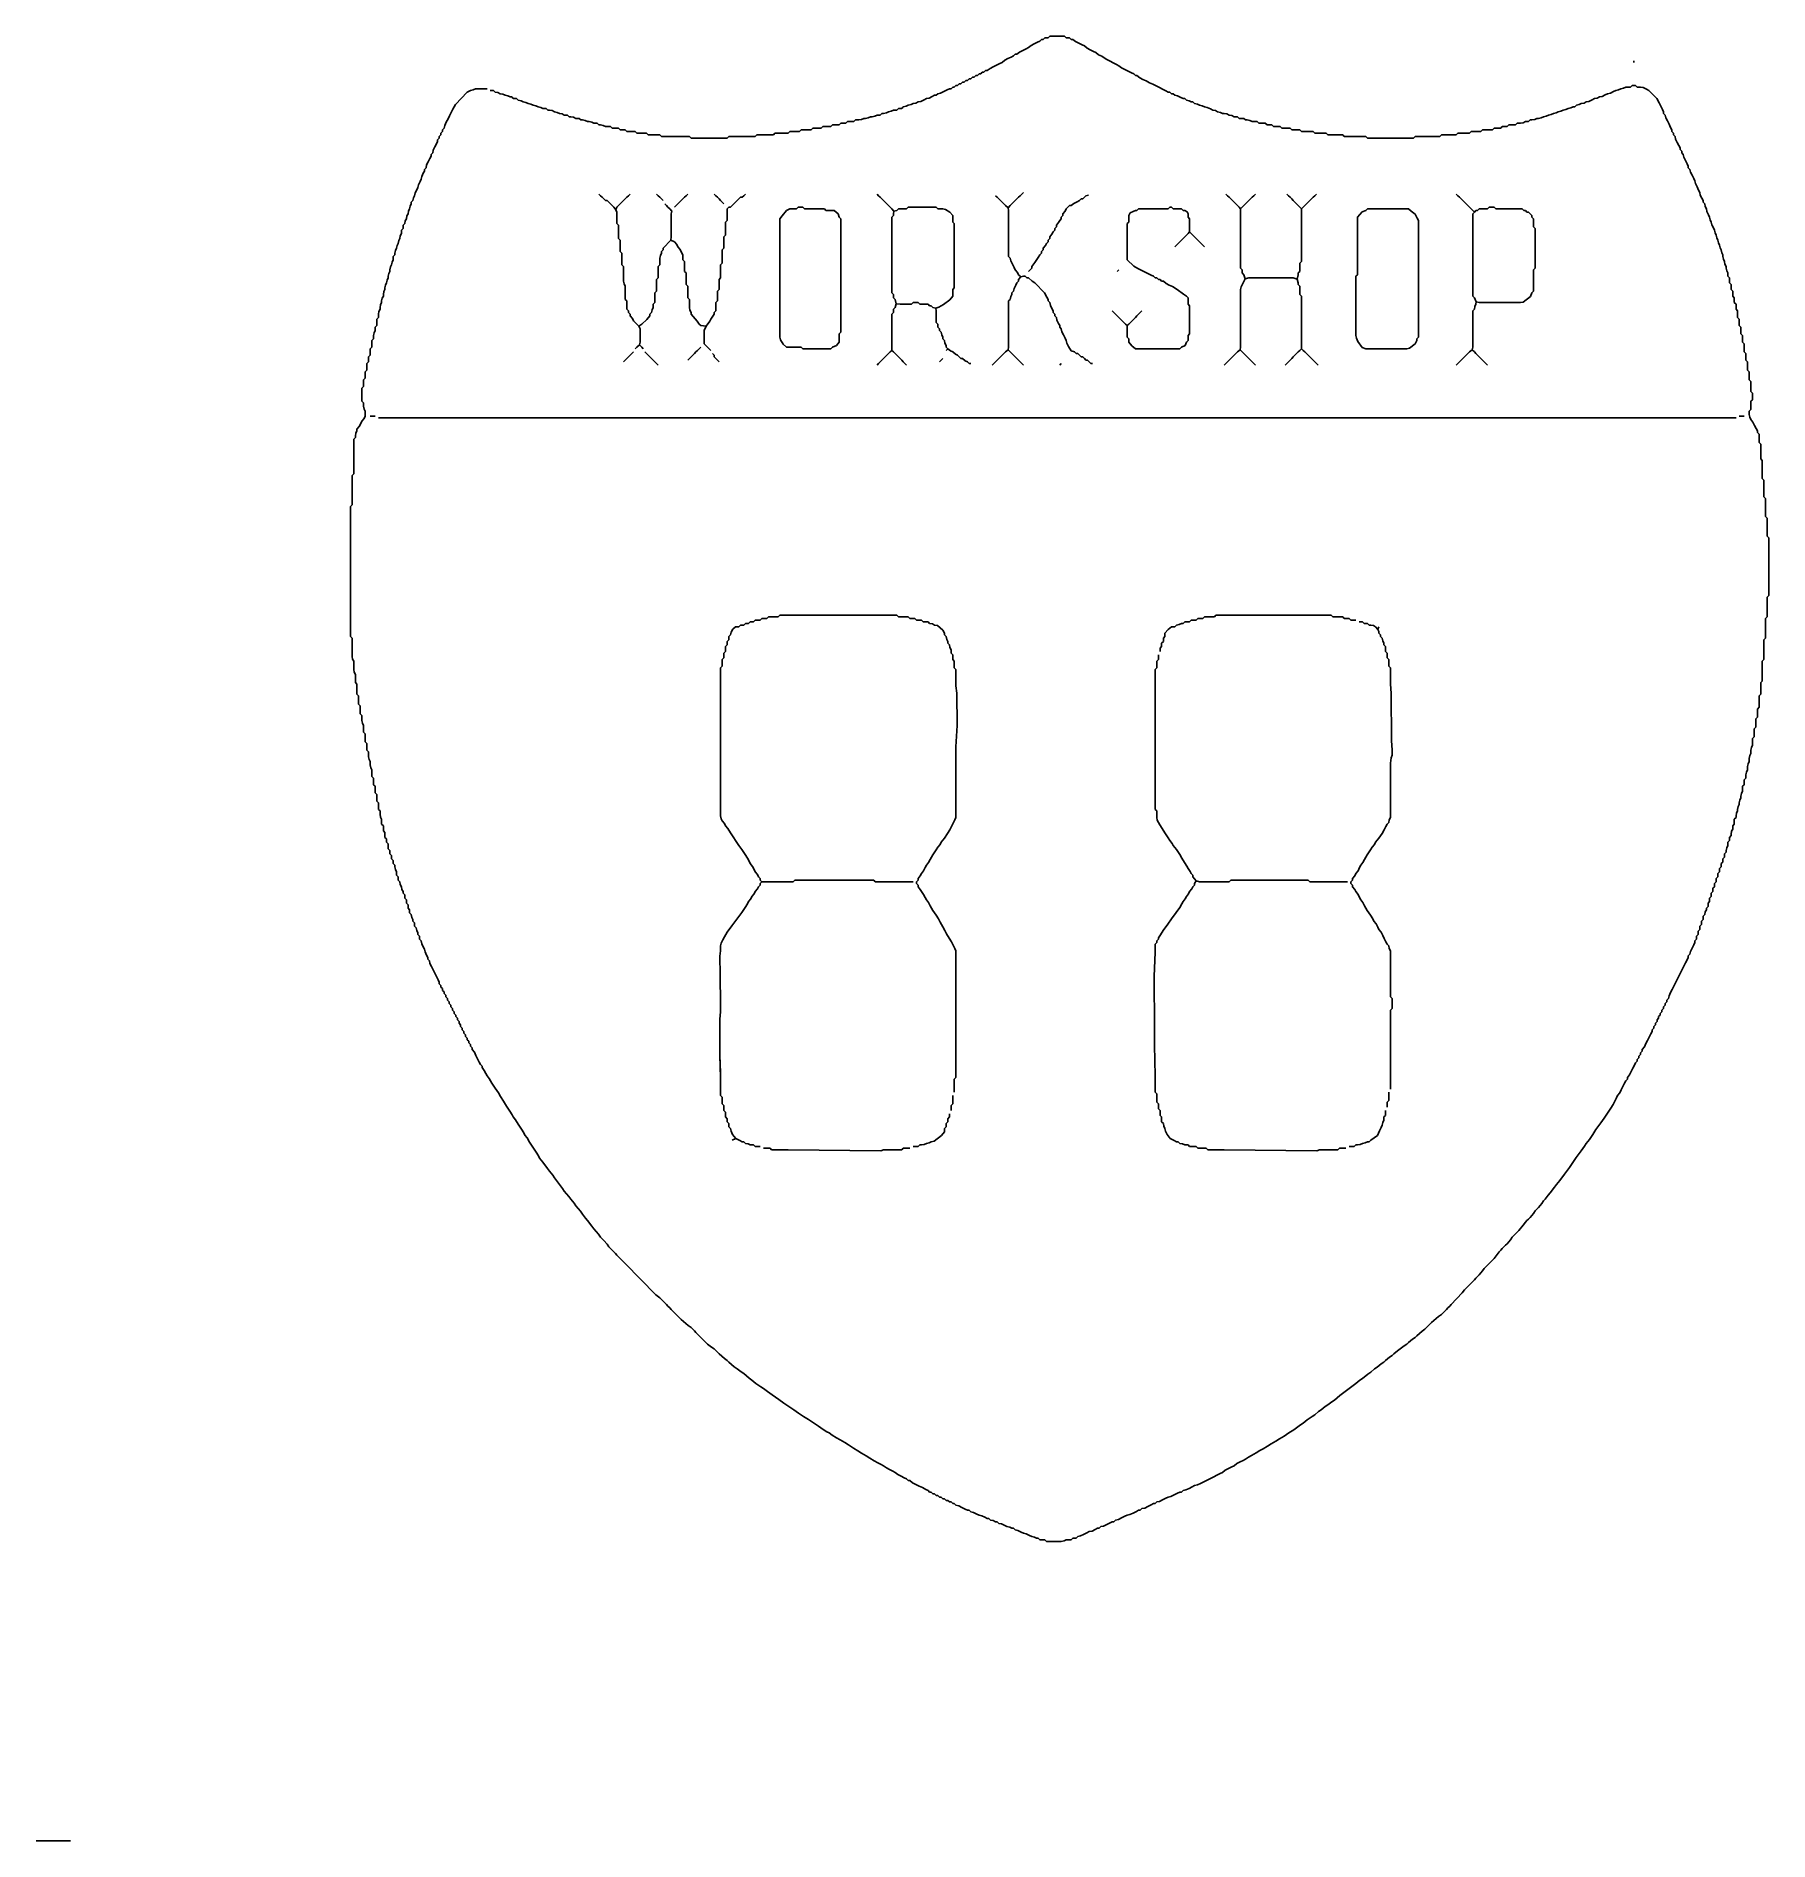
# Model space of a CAD drawing. Extents: x 0.5 to 4.01, y 0.5 to 4.16.
import ezdxf

# ---------------------------------------------------------------- set-up
doc = ezdxf.new("R2010")
doc.units = 0

msp = doc.modelspace()

# ---------------------------------------------------------------- linework, layer by layer
at = {"color": 1}
for p, q in [((2.5087, 4.131, -0.0546), (2.5133, 4.1333, -0.0552)), ((2.5133, 4.1333, -0.0552), (2.5189, 4.1378, -0.0545)), ((2.5189, 4.1378, -0.0545), (2.5253, 4.141, -0.0543)), ((2.5253, 4.141, -0.0543), (2.532, 4.1443, -0.0546)), ((2.532, 4.1443, -0.0546), (2.5367, 4.1467, -0.0552)), ((2.5367, 4.1467, -0.0552), (2.54, 4.15, -0.0552)), ((2.54, 4.15, -0.0552), (2.5433, 4.15, -0.0552)), ((2.5433, 4.15, -0.0552), (2.5467, 4.1533, -0.055)), ((2.5467, 4.1533, -0.055), (2.55, 4.1533, -0.0559)), ((2.55, 4.1533, -0.0559), (2.5533, 4.1533, -0.055)), ((2.5533, 4.1533, -0.055), (2.5567, 4.1567, -0.055)), ((2.5567, 4.1567, -0.055), (2.56, 4.1567, -0.0559)), ((2.56, 4.1567, -0.0559), (2.5633, 4.1567, -0.0567)), ((2.5633, 4.1567, -0.0567), (2.5667, 4.1567, -0.0567)), ((2.5667, 4.1567, -0.0567), (2.57, 4.1567, -0.0567)), ((2.57, 4.1567, -0.0567), (2.5733, 4.1567, -0.0567)), ((2.5733, 4.1567, -0.0567), (2.5767, 4.1567, -0.0567)), ((2.5767, 4.1567, -0.0567), (2.58, 4.1567, -0.0567)), ((2.58, 4.1567, -0.0567), (2.5833, 4.1567, -0.0559)), ((2.5833, 4.1567, -0.0559), (2.5867, 4.1567, -0.055)), ((2.5867, 4.1567, -0.055), (2.59, 4.1533, -0.055)), ((2.59, 4.1533, -0.055), (2.5933, 4.1533, -0.0559)), ((2.5933, 4.1533, -0.0559), (2.5967, 4.1533, -0.0552)), ((2.5967, 4.1533, -0.0552), (2.6, 4.15, -0.0552)), ((2.6, 4.15, -0.0552), (2.6033, 4.15, -0.0552)), ((2.6033, 4.15, -0.0552), (2.6089, 4.1456, -0.0545)), ((2.6089, 4.1456, -0.0545), (2.6153, 4.1423, -0.0543)), ((2.6153, 4.1423, -0.0543), (2.622, 4.139, -0.0546)), ((2.622, 4.139, -0.0546), (2.6267, 4.1367, -0.0552)), ((2.6267, 4.1367, -0.0552), (2.6322, 4.1322, -0.0545)), ((2.6322, 4.1322, -0.0545), (2.6387, 4.129, -0.0543)), ((2.442, 4.0943, -0.0543), (2.4487, 4.0977, -0.0543)), ((2.4487, 4.0977, -0.0543), (2.4553, 4.101, -0.0546)), ((2.4553, 4.101, -0.0546), (2.46, 4.1033, -0.0552)), ((2.46, 4.1033, -0.0552), (2.4656, 4.1078, -0.0545)), ((2.4656, 4.1078, -0.0545), (2.472, 4.111, -0.0543)), ((2.472, 4.111, -0.0543), (2.4787, 4.1143, -0.0546)), ((2.4787, 4.1143, -0.0546), (2.4833, 4.1167, -0.0552)), ((2.4833, 4.1167, -0.0552), (2.4867, 4.12, -0.0552)), ((2.4867, 4.12, -0.0552), (2.49, 4.12, -0.0552)), ((2.49, 4.12, -0.0552), (2.4956, 4.1244, -0.0545)), ((2.4956, 4.1244, -0.0545), (2.502, 4.1277, -0.0543)), ((2.502, 4.1277, -0.0543), (2.5087, 4.131, -0.0546)), ((2.6387, 4.129, -0.0543), (2.6453, 4.1257, -0.0546)), ((2.6453, 4.1257, -0.0546), (2.65, 4.1233, -0.0552)), ((2.65, 4.1233, -0.0552), (2.6556, 4.1189, -0.0545)), ((2.6556, 4.1189, -0.0545), (2.662, 4.1157, -0.0543)), ((2.662, 4.1157, -0.0543), (2.6712, 4.1102, -0.0544)), ((2.6712, 4.1102, -0.0544), (2.6787, 4.1057, -0.0543)), ((2.6787, 4.1057, -0.0543), (2.6853, 4.1023, -0.0543)), ((2.6853, 4.1023, -0.0543), (2.692, 4.099, -0.0546)), ((2.692, 4.099, -0.0546), (2.6967, 4.0967, -0.0552)), ((2.6967, 4.0967, -0.0552), (2.7022, 4.0922, -0.0545)), ((3.74, 4.1067, -0.0067), (3.74, 4.1033, -0.0094)), ((2.37, 4.0567, -0.0552), (2.3733, 4.06, -0.0552)), ((2.3733, 4.06, -0.0552), (2.3767, 4.06, -0.0552)), ((2.3767, 4.06, -0.0552), (2.38, 4.0633, -0.0552)), ((2.38, 4.0633, -0.0552), (2.3833, 4.0633, -0.0552)), ((2.3833, 4.0633, -0.0552), (2.3867, 4.0667, -0.0552)), ((2.3867, 4.0667, -0.0552), (2.39, 4.0667, -0.0552)), ((2.39, 4.0667, -0.0552), (2.3933, 4.07, -0.0552)), ((2.3933, 4.07, -0.0552), (2.3967, 4.07, -0.0552)), ((2.3967, 4.07, -0.0552), (2.4, 4.0733, -0.0552)), ((2.4, 4.0733, -0.0552), (2.4033, 4.0733, -0.0552)), ((2.4033, 4.0733, -0.0552), (2.4067, 4.0767, -0.0552)), ((2.4067, 4.0767, -0.0552), (2.41, 4.0767, -0.0552)), ((2.41, 4.0767, -0.0552), (2.4133, 4.08, -0.0552)), ((2.4133, 4.08, -0.0552), (2.4167, 4.08, -0.0552)), ((2.4167, 4.08, -0.0552), (2.42, 4.0833, -0.0552)), ((2.42, 4.0833, -0.0552), (2.4233, 4.0833, -0.0552)), ((2.4233, 4.0833, -0.0552), (2.4267, 4.0867, -0.0552)), ((2.4267, 4.0867, -0.0552), (2.43, 4.0867, -0.0552)), ((2.43, 4.0867, -0.0552), (2.4356, 4.0911, -0.0545)), ((2.4356, 4.0911, -0.0545), (2.442, 4.0943, -0.0543)), ((2.7022, 4.0922, -0.0545), (2.7087, 4.089, -0.0543)), ((2.7087, 4.089, -0.0543), (2.7153, 4.0857, -0.0543)), ((2.7153, 4.0857, -0.0543), (2.722, 4.0823, -0.0546)), ((2.722, 4.0823, -0.0546), (2.7267, 4.08, -0.0552)), ((2.7267, 4.08, -0.0552), (2.73, 4.0767, -0.0552)), ((2.73, 4.0767, -0.0552), (2.7333, 4.0767, -0.0552)), ((2.7333, 4.0767, -0.0552), (2.7389, 4.0722, -0.0545)), ((2.7389, 4.0722, -0.0545), (2.7453, 4.069, -0.0543)), ((2.7453, 4.069, -0.0543), (2.752, 4.0657, -0.0544)), ((2.752, 4.0657, -0.0544), (2.7587, 4.0623, -0.0543)), ((2.7587, 4.0623, -0.0543), (2.7653, 4.059, -0.0543)), ((2.7653, 4.059, -0.0543), (2.772, 4.0557, -0.0543)), ((1.3531, 4.0179, -0.0544), (1.3762, 4.0428, -0.0552)), ((1.3762, 4.0428, -0.0552), (1.3833, 4.0467, -0.0559)), ((1.3833, 4.0467, -0.0559), (1.3889, 4.0478, -0.0553)), ((1.3889, 4.0478, -0.0553), (1.3933, 4.05, -0.0559)), ((1.3933, 4.05, -0.0559), (1.3967, 4.05, -0.0567)), ((1.3967, 4.05, -0.0567), (1.4, 4.05, -0.0567)), ((1.4, 4.05, -0.0567), (1.4033, 4.05, -0.0567)), ((1.4033, 4.05, -0.0567), (1.4067, 4.05, -0.0567)), ((1.4067, 4.05, -0.0567), (1.41, 4.05, -0.0567)), ((1.41, 4.05, -0.0567), (1.4133, 4.05, -0.0559)), ((1.4133, 4.05, -0.0559), (1.4167, 4.05, -0.055)), ((1.4233, 4.0467, -0.0543), (1.4267, 4.0467, -0.055)), ((1.4267, 4.0467, -0.055), (1.43, 4.0467, -0.0539)), ((1.43, 4.0467, -0.0539), (1.4333, 4.0433, -0.0539)), ((1.4333, 4.0433, -0.0539), (1.4389, 4.0422, -0.0542)), ((1.4389, 4.0422, -0.0542), (1.4433, 4.04, -0.055)), ((1.4433, 4.04, -0.055), (1.4489, 4.0389, -0.0542)), ((1.4489, 4.0389, -0.0542), (1.4533, 4.0367, -0.055)), ((1.4533, 4.0367, -0.055), (1.4589, 4.0356, -0.0542)), ((1.4589, 4.0356, -0.0542), (1.4633, 4.0333, -0.0552)), ((1.4633, 4.0333, -0.0552), (1.4667, 4.0333, -0.055)), ((1.4667, 4.0333, -0.055), (1.47, 4.03, -0.055)), ((1.47, 4.03, -0.055), (1.4733, 4.03, -0.0559)), ((1.4733, 4.03, -0.0559), (1.4767, 4.03, -0.055)), ((1.4767, 4.03, -0.055), (1.48, 4.0267, -0.055)), ((1.48, 4.0267, -0.055), (1.4856, 4.0256, -0.0543)), ((1.4856, 4.0256, -0.0543), (1.49, 4.0233, -0.055)), ((1.49, 4.0233, -0.055), (1.4956, 4.0222, -0.0542)), ((2.2856, 4.0211, -0.0542), (2.29, 4.0233, -0.055)), ((2.29, 4.0233, -0.055), (2.2956, 4.0244, -0.0542)), ((2.2956, 4.0244, -0.0542), (2.302, 4.0277, -0.0544)), ((2.302, 4.0277, -0.0544), (2.3067, 4.03, -0.055)), ((2.3067, 4.03, -0.055), (2.3122, 4.0311, -0.0542)), ((2.3122, 4.0311, -0.0542), (2.3187, 4.0343, -0.0544)), ((2.3187, 4.0343, -0.0544), (2.3233, 4.0367, -0.0552)), ((2.3233, 4.0367, -0.0552), (2.3267, 4.0367, -0.055)), ((2.3267, 4.0367, -0.055), (2.33, 4.04, -0.055)), ((2.33, 4.04, -0.055), (2.3356, 4.0411, -0.0543)), ((2.3356, 4.0411, -0.0543), (2.342, 4.0443, -0.0543)), ((2.342, 4.0443, -0.0543), (2.3487, 4.0477, -0.0544)), ((2.3487, 4.0477, -0.0544), (2.3533, 4.05, -0.0552)), ((2.3533, 4.05, -0.0552), (2.3567, 4.05, -0.055)), ((2.3567, 4.05, -0.055), (2.36, 4.0533, -0.0552)), ((2.36, 4.0533, -0.0552), (2.3633, 4.0533, -0.0552)), ((2.3633, 4.0533, -0.0552), (2.3667, 4.0567, -0.0552)), ((2.3667, 4.0567, -0.0552), (2.37, 4.0567, -0.0552)), ((2.772, 4.0557, -0.0543), (2.7787, 4.0523, -0.0543)), ((2.7787, 4.0523, -0.0543), (2.7853, 4.049, -0.0543)), ((2.7853, 4.049, -0.0543), (2.792, 4.0457, -0.0544)), ((2.792, 4.0457, -0.0544), (2.7967, 4.0433, -0.0552)), ((2.7967, 4.0433, -0.0552), (2.8, 4.0433, -0.055)), ((2.8, 4.0433, -0.055), (2.8033, 4.04, -0.0552)), ((2.8033, 4.04, -0.0552), (2.8067, 4.04, -0.0552)), ((2.8067, 4.04, -0.0552), (2.81, 4.0367, -0.055)), ((2.81, 4.0367, -0.055), (2.8156, 4.0356, -0.0543)), ((2.8156, 4.0356, -0.0543), (2.822, 4.0323, -0.0544)), ((2.822, 4.0323, -0.0544), (2.8267, 4.03, -0.0552)), ((2.8267, 4.03, -0.0552), (2.83, 4.03, -0.055)), ((2.83, 4.03, -0.055), (2.8333, 4.0267, -0.055)), ((2.8333, 4.0267, -0.055), (2.8389, 4.0256, -0.0543)), ((2.8389, 4.0256, -0.0543), (2.8433, 4.0233, -0.0552)), ((2.8433, 4.0233, -0.0552), (2.8467, 4.0233, -0.055)), ((2.8467, 4.0233, -0.055), (2.85, 4.02, -0.055)), ((3.6389, 4.0211, -0.0542), (3.6433, 4.0233, -0.055)), ((3.6433, 4.0233, -0.055), (3.6489, 4.0244, -0.0542)), ((3.6489, 4.0244, -0.0542), (3.6553, 4.0277, -0.0544)), ((3.6553, 4.0277, -0.0544), (3.66, 4.03, -0.055)), ((3.66, 4.03, -0.055), (3.6656, 4.0311, -0.0542)), ((3.6656, 4.0311, -0.0542), (3.67, 4.0333, -0.055)), ((3.67, 4.0333, -0.055), (3.6756, 4.0344, -0.0542)), ((3.6756, 4.0344, -0.0542), (3.682, 4.0377, -0.0544)), ((3.682, 4.0377, -0.0544), (3.6867, 4.04, -0.055)), ((3.6867, 4.04, -0.055), (3.6922, 4.0411, -0.0542)), ((3.6922, 4.0411, -0.0542), (3.6987, 4.0443, -0.0544)), ((3.6987, 4.0443, -0.0544), (3.7033, 4.0467, -0.055)), ((3.7033, 4.0467, -0.055), (3.7089, 4.0478, -0.0542)), ((3.7089, 4.0478, -0.0542), (3.7133, 4.05, -0.055)), ((3.7133, 4.05, -0.055), (3.7189, 4.0511, -0.0542)), ((3.7189, 4.0511, -0.0542), (3.7233, 4.0533, -0.055)), ((3.7233, 4.0533, -0.055), (3.7267, 4.0533, -0.055)), ((3.7267, 4.0533, -0.055), (3.73, 4.0533, -0.0543)), ((3.73, 4.0533, -0.0543), (3.7333, 4.0533, -0.0537)), ((3.7333, 4.0533, -0.0537), (3.7367, 4.0567, -0.0534)), ((3.7367, 4.0567, -0.0534), (3.74, 4.0567, -0.0537)), ((3.74, 4.0567, -0.0537), (3.7433, 4.0567, -0.0534)), ((3.7433, 4.0567, -0.0534), (3.7467, 4.0533, -0.0537)), ((3.7467, 4.0533, -0.0537), (3.75, 4.0533, -0.0543)), ((3.75, 4.0533, -0.0543), (3.7533, 4.0533, -0.055)), ((3.7533, 4.0533, -0.055), (3.7589, 4.0522, -0.0542)), ((3.7589, 4.0522, -0.0542), (3.7653, 4.049, -0.0543)), ((3.7653, 4.049, -0.0543), (3.77, 4.0467, -0.0547)), ((3.77, 4.0467, -0.0547), (3.7862, 4.0304, -0.0541)), ((3.7862, 4.0304, -0.0541), (3.791, 4.0213, -0.0543)), ((1.3343, 3.982, -0.0543), (1.3377, 3.9887, -0.0543)), ((1.3377, 3.9887, -0.0543), (1.341, 3.9953, -0.0543)), ((1.341, 3.9953, -0.0543), (1.3443, 4.002, -0.0543)), ((1.3443, 4.002, -0.0543), (1.3477, 4.0087, -0.0543)), ((1.3477, 4.0087, -0.0543), (1.3531, 4.0179, -0.0544)), ((1.4956, 4.0222, -0.0542), (1.5, 4.02, -0.055)), ((1.5, 4.02, -0.055), (1.5056, 4.0189, -0.0542)), ((1.5056, 4.0189, -0.0542), (1.51, 4.0167, -0.055)), ((1.51, 4.0167, -0.055), (1.5156, 4.0156, -0.0542)), ((1.5156, 4.0156, -0.0542), (1.52, 4.0133, -0.055)), ((1.52, 4.0133, -0.055), (1.5256, 4.0122, -0.0542)), ((1.5256, 4.0122, -0.0542), (1.53, 4.01, -0.055)), ((1.53, 4.01, -0.055), (1.5333, 4.01, -0.055)), ((1.5333, 4.01, -0.055), (1.5367, 4.01, -0.0543)), ((1.5367, 4.01, -0.0543), (1.54, 4.0067, -0.0543)), ((1.54, 4.0067, -0.0543), (1.5433, 4.0067, -0.055)), ((1.5433, 4.0067, -0.055), (1.5489, 4.0056, -0.0542)), ((1.5489, 4.0056, -0.0542), (1.5533, 4.0033, -0.055)), ((1.5533, 4.0033, -0.055), (1.5589, 4.0022, -0.0542)), ((1.5589, 4.0022, -0.0542), (1.5633, 4, -0.055)), ((1.5633, 4, -0.055), (1.5689, 3.9989, -0.0542)), ((1.5689, 3.9989, -0.0542), (1.5733, 3.9967, -0.055)), ((1.5733, 3.9967, -0.055), (1.5767, 3.9967, -0.055)), ((1.5767, 3.9967, -0.055), (1.58, 3.9967, -0.0543)), ((1.58, 3.9967, -0.0543), (1.5833, 3.9933, -0.0543)), ((1.5833, 3.9933, -0.0543), (1.5867, 3.9933, -0.055)), ((1.5867, 3.9933, -0.055), (1.5922, 3.9922, -0.0542)), ((1.5922, 3.9922, -0.0542), (1.5967, 3.99, -0.055)), ((1.5967, 3.99, -0.055), (1.6, 3.99, -0.055)), ((1.6, 3.99, -0.055), (1.6033, 3.99, -0.0543)), ((1.6033, 3.99, -0.0543), (1.6067, 3.9867, -0.0543)), ((1.6067, 3.9867, -0.0543), (1.61, 3.9867, -0.055)), ((1.61, 3.9867, -0.055), (1.6156, 3.9856, -0.0542)), ((2.16, 3.9833, -0.0543), (2.1633, 3.9867, -0.0537)), ((2.1633, 3.9867, -0.0537), (2.1667, 3.9867, -0.0543)), ((2.1667, 3.9867, -0.0543), (2.17, 3.9867, -0.055)), ((2.17, 3.9867, -0.055), (2.1756, 3.9878, -0.0539)), ((2.1756, 3.9878, -0.0539), (2.18, 3.99, -0.0543)), ((2.18, 3.99, -0.0543), (2.1833, 3.99, -0.055)), ((2.1833, 3.99, -0.055), (2.1889, 3.9911, -0.0539)), ((2.1889, 3.9911, -0.0539), (2.1933, 3.9933, -0.0543)), ((2.1933, 3.9933, -0.0543), (2.1967, 3.9933, -0.055)), ((2.1967, 3.9933, -0.055), (2.2022, 3.9944, -0.054)), ((2.2022, 3.9944, -0.054), (2.2067, 3.9967, -0.055)), ((2.2067, 3.9967, -0.055), (2.21, 3.9967, -0.055)), ((2.21, 3.9967, -0.055), (2.2133, 3.9967, -0.0543)), ((2.2133, 3.9967, -0.0543), (2.2167, 4, -0.0543)), ((2.2167, 4, -0.0543), (2.22, 4, -0.055)), ((2.22, 4, -0.055), (2.2256, 4.0011, -0.0542)), ((2.2256, 4.0011, -0.0542), (2.23, 4.0033, -0.055)), ((2.23, 4.0033, -0.055), (2.2356, 4.0044, -0.0542)), ((2.2356, 4.0044, -0.0542), (2.24, 4.0067, -0.0543)), ((2.24, 4.0067, -0.0543), (2.2433, 4.0067, -0.055)), ((2.2433, 4.0067, -0.055), (2.2467, 4.0067, -0.0539)), ((2.2467, 4.0067, -0.0539), (2.25, 4.01, -0.0539)), ((2.25, 4.01, -0.0539), (2.2533, 4.01, -0.055)), ((2.2533, 4.01, -0.055), (2.2567, 4.01, -0.0539)), ((2.2567, 4.01, -0.0539), (2.26, 4.0133, -0.0539)), ((2.26, 4.0133, -0.0539), (2.2656, 4.0144, -0.0542)), ((2.2656, 4.0144, -0.0542), (2.27, 4.0167, -0.055)), ((2.27, 4.0167, -0.055), (2.2756, 4.0178, -0.0542)), ((2.2756, 4.0178, -0.0542), (2.28, 4.02, -0.055)), ((2.28, 4.02, -0.055), (2.2856, 4.0211, -0.0542)), ((2.85, 4.02, -0.055), (2.8556, 4.0189, -0.0543)), ((2.8556, 4.0189, -0.0543), (2.86, 4.0167, -0.055)), ((2.86, 4.0167, -0.055), (2.8656, 4.0156, -0.0542)), ((2.8656, 4.0156, -0.0542), (2.87, 4.0133, -0.055)), ((2.87, 4.0133, -0.055), (2.8756, 4.0122, -0.0542)), ((2.8756, 4.0122, -0.0542), (2.882, 4.009, -0.0544)), ((2.882, 4.009, -0.0544), (2.8867, 4.0067, -0.055)), ((2.8867, 4.0067, -0.055), (2.8922, 4.0056, -0.0542)), ((2.8922, 4.0056, -0.0542), (2.8967, 4.0033, -0.055)), ((2.8967, 4.0033, -0.055), (2.9022, 4.0022, -0.0542)), ((2.9022, 4.0022, -0.0542), (2.9067, 4, -0.0543)), ((2.9067, 4, -0.0543), (2.91, 4, -0.055)), ((2.91, 4, -0.055), (2.9156, 3.9989, -0.054)), ((2.9156, 3.9989, -0.054), (2.92, 3.9967, -0.055)), ((2.92, 3.9967, -0.055), (2.9256, 3.9956, -0.0542)), ((2.9256, 3.9956, -0.0542), (2.93, 3.9933, -0.055)), ((2.93, 3.9933, -0.055), (2.9333, 3.9933, -0.055)), ((2.9333, 3.9933, -0.055), (2.9367, 3.9933, -0.0543)), ((2.9367, 3.9933, -0.0543), (2.94, 3.99, -0.0543)), ((2.94, 3.99, -0.0543), (2.9433, 3.99, -0.055)), ((2.9433, 3.99, -0.055), (2.9467, 3.99, -0.055)), ((2.9467, 3.99, -0.055), (2.95, 3.99, -0.0543)), ((2.95, 3.99, -0.0543), (2.9533, 3.9867, -0.0543)), ((2.9533, 3.9867, -0.0543), (2.9567, 3.9867, -0.055)), ((2.9567, 3.9867, -0.055), (2.9622, 3.9856, -0.0542)), ((3.5267, 3.9833, -0.0543), (3.53, 3.9867, -0.0543)), ((3.53, 3.9867, -0.0543), (3.5333, 3.9867, -0.055)), ((3.5333, 3.9867, -0.055), (3.5389, 3.9878, -0.0542)), ((3.5389, 3.9878, -0.0542), (3.5433, 3.99, -0.0543)), ((3.5433, 3.99, -0.0543), (3.5467, 3.99, -0.055)), ((3.5467, 3.99, -0.055), (3.5522, 3.9911, -0.054)), ((3.5522, 3.9911, -0.054), (3.5567, 3.9933, -0.055)), ((3.5567, 3.9933, -0.055), (3.5622, 3.9944, -0.0542)), ((3.5622, 3.9944, -0.0542), (3.5667, 3.9967, -0.055)), ((3.5667, 3.9967, -0.055), (3.5722, 3.9978, -0.0542)), ((3.5722, 3.9978, -0.0542), (3.5767, 4, -0.055)), ((3.5767, 4, -0.055), (3.5822, 4.0011, -0.0542)), ((3.5822, 4.0011, -0.0542), (3.5867, 4.0033, -0.055)), ((3.5867, 4.0033, -0.055), (3.5922, 4.0044, -0.0542)), ((3.5922, 4.0044, -0.0542), (3.5967, 4.0067, -0.055)), ((3.5967, 4.0067, -0.055), (3.6022, 4.0078, -0.0542)), ((3.6022, 4.0078, -0.0542), (3.6067, 4.01, -0.055)), ((3.6067, 4.01, -0.055), (3.6122, 4.0111, -0.0542)), ((3.6122, 4.0111, -0.0542), (3.6167, 4.0133, -0.0552)), ((3.6167, 4.0133, -0.0552), (3.62, 4.0133, -0.055)), ((3.62, 4.0133, -0.055), (3.6233, 4.0167, -0.055)), ((3.6233, 4.0167, -0.055), (3.6289, 4.0178, -0.0543)), ((3.6289, 4.0178, -0.0543), (3.6333, 4.02, -0.055)), ((3.6333, 4.02, -0.055), (3.6389, 4.0211, -0.0542)), ((3.791, 4.0213, -0.0543), (3.7943, 4.0147, -0.0543)), ((3.7943, 4.0147, -0.0543), (3.7977, 4.008, -0.0544)), ((3.7977, 4.008, -0.0544), (3.8, 4.0033, -0.0552)), ((3.8, 4.0033, -0.0552), (3.8, 4, -0.055)), ((3.8, 4, -0.055), (3.8033, 3.9967, -0.055)), ((3.8044, 3.9911, -0.0543), (3.8033, 3.9967, -0.055)), ((3.8044, 3.9911, -0.0543), (3.8077, 3.9847, -0.0543)), ((1.3167, 3.9467, -0.055), (1.32, 3.95, -0.0552)), ((1.32, 3.9533, -0.0552), (1.3233, 3.9567, -0.0552)), ((1.32, 3.9533, -0.0552), (1.32, 3.95, -0.0552)), ((1.3233, 3.96, -0.0552), (1.3267, 3.9633, -0.0552)), ((1.3233, 3.96, -0.0552), (1.3233, 3.9567, -0.0552)), ((1.3267, 3.9667, -0.0552), (1.33, 3.97, -0.055)), ((1.3267, 3.9633, -0.0552), (1.3267, 3.9667, -0.0552)), ((1.3311, 3.9756, -0.0543), (1.33, 3.97, -0.055)), ((1.3311, 3.9756, -0.0543), (1.3343, 3.982, -0.0543)), ((1.6156, 3.9856, -0.0542), (1.62, 3.9833, -0.0543)), ((1.62, 3.9833, -0.0543), (1.6233, 3.9833, -0.055)), ((1.6233, 3.9833, -0.055), (1.6289, 3.9822, -0.054)), ((1.6289, 3.9822, -0.054), (1.6333, 3.98, -0.055)), ((1.6333, 3.98, -0.055), (1.6367, 3.98, -0.055)), ((1.6367, 3.98, -0.055), (1.64, 3.98, -0.0543)), ((1.64, 3.98, -0.0543), (1.6433, 3.9767, -0.0543)), ((1.6433, 3.9767, -0.0543), (1.6467, 3.9767, -0.055)), ((1.6467, 3.9767, -0.055), (1.6522, 3.9756, -0.0542)), ((1.6522, 3.9756, -0.0542), (1.6567, 3.9733, -0.0543)), ((1.6567, 3.9733, -0.0543), (1.66, 3.9733, -0.055)), ((1.66, 3.9733, -0.055), (1.6633, 3.9733, -0.0543)), ((1.6633, 3.9733, -0.0543), (1.6667, 3.9733, -0.0537)), ((1.6667, 3.9733, -0.0537), (1.67, 3.97, -0.0543)), ((1.67, 3.97, -0.0543), (1.6733, 3.97, -0.055)), ((1.6733, 3.97, -0.055), (1.6767, 3.97, -0.055)), ((1.6767, 3.97, -0.055), (1.68, 3.97, -0.0543)), ((1.68, 3.97, -0.0543), (1.6833, 3.97, -0.0537)), ((1.6833, 3.97, -0.0537), (1.6867, 3.9667, -0.0543)), ((1.6867, 3.9667, -0.0543), (1.69, 3.9667, -0.055)), ((1.69, 3.9667, -0.055), (1.6933, 3.9667, -0.0543)), ((1.6933, 3.9667, -0.0543), (1.6967, 3.9667, -0.0537)), ((1.6967, 3.9667, -0.0537), (1.7, 3.9633, -0.0537)), ((1.7, 3.9633, -0.0537), (1.7033, 3.9633, -0.0543)), ((1.7033, 3.9633, -0.0543), (1.7067, 3.9633, -0.055)), ((1.7067, 3.9633, -0.055), (1.71, 3.9633, -0.055)), ((1.71, 3.9633, -0.055), (1.7133, 3.9633, -0.0543)), ((1.7133, 3.9633, -0.0543), (1.7167, 3.9633, -0.0537)), ((1.7167, 3.9633, -0.0537), (1.72, 3.96, -0.0537)), ((1.72, 3.96, -0.0537), (1.7233, 3.96, -0.0543)), ((1.7233, 3.96, -0.0543), (1.7267, 3.96, -0.055)), ((1.7267, 3.96, -0.055), (1.73, 3.96, -0.055)), ((1.73, 3.96, -0.055), (1.7333, 3.96, -0.0543)), ((1.7333, 3.96, -0.0543), (1.7367, 3.96, -0.0537)), ((1.7367, 3.96, -0.0537), (1.74, 3.96, -0.0534)), ((1.74, 3.96, -0.0534), (1.7433, 3.9567, -0.0537)), ((1.7433, 3.9567, -0.0537), (1.7467, 3.9567, -0.0543)), ((1.7467, 3.9567, -0.0543), (1.75, 3.9567, -0.055)), ((1.75, 3.9567, -0.055), (1.7533, 3.9567, -0.0559)), ((1.7533, 3.9567, -0.0559), (1.7567, 3.9567, -0.055)), ((1.7567, 3.9567, -0.055), (1.76, 3.9567, -0.0543)), ((1.76, 3.9567, -0.0543), (1.7633, 3.9567, -0.0537)), ((1.7633, 3.9567, -0.0537), (1.7667, 3.9567, -0.0534)), ((1.7667, 3.9567, -0.0534), (1.77, 3.9533, -0.0534)), ((1.77, 3.9533, -0.0534), (1.7733, 3.9533, -0.0537)), ((1.7733, 3.9533, -0.0537), (1.7767, 3.9533, -0.0543)), ((1.7767, 3.9533, -0.0543), (1.78, 3.9533, -0.055)), ((1.78, 3.9533, -0.055), (1.7833, 3.9533, -0.0559)), ((1.7833, 3.9533, -0.0559), (1.7867, 3.9533, -0.0567)), ((1.7867, 3.9533, -0.0567), (1.79, 3.9533, -0.0567)), ((1.79, 3.9533, -0.0567), (1.7933, 3.9533, -0.0559)), ((1.7933, 3.9533, -0.0559), (1.7967, 3.9533, -0.055)), ((1.7967, 3.9533, -0.055), (1.8, 3.9533, -0.0543)), ((1.8, 3.9533, -0.0543), (1.8033, 3.9533, -0.0537)), ((1.8033, 3.9533, -0.0537), (1.8067, 3.9533, -0.0534)), ((1.8067, 3.9533, -0.0534), (1.81, 3.9533, -0.0533)), ((1.81, 3.9533, -0.0533), (1.8133, 3.9533, -0.0533)), ((1.8133, 3.9533, -0.0533), (1.8167, 3.9533, -0.0533)), ((1.8167, 3.9533, -0.0533), (1.82, 3.9533, -0.0533)), ((1.82, 3.9533, -0.0533), (1.8233, 3.9533, -0.0533)), ((1.8233, 3.9533, -0.0533), (1.8267, 3.9533, -0.0533)), ((1.8267, 3.9533, -0.0533), (1.83, 3.95, -0.0534)), ((1.83, 3.95, -0.0534), (1.8333, 3.95, -0.0537)), ((1.8333, 3.95, -0.0537), (1.8367, 3.95, -0.0543)), ((1.8367, 3.95, -0.0543), (1.84, 3.95, -0.055)), ((1.84, 3.95, -0.055), (1.8433, 3.95, -0.0559)), ((1.8433, 3.95, -0.0559), (1.8467, 3.95, -0.0567)), ((1.8467, 3.95, -0.0567), (1.85, 3.95, -0.0567)), ((1.85, 3.95, -0.0567), (1.8533, 3.95, -0.0567)), ((1.8533, 3.95, -0.0567), (1.8567, 3.95, -0.0567)), ((1.8567, 3.95, -0.0567), (1.86, 3.95, -0.0567)), ((1.86, 3.95, -0.0567), (1.8633, 3.95, -0.0567)), ((1.8633, 3.95, -0.0567), (1.8667, 3.95, -0.0567)), ((1.8667, 3.95, -0.0567), (1.87, 3.95, -0.0567)), ((1.87, 3.95, -0.0567), (1.8733, 3.95, -0.0567)), ((1.8733, 3.95, -0.0567), (1.8767, 3.95, -0.0567)), ((1.8767, 3.95, -0.0567), (1.88, 3.95, -0.0567)), ((1.88, 3.95, -0.0567), (1.8833, 3.95, -0.0567)), ((1.8833, 3.95, -0.0567), (1.8867, 3.95, -0.0567)), ((1.8867, 3.95, -0.0567), (1.89, 3.95, -0.0559)), ((1.89, 3.95, -0.0559), (1.8933, 3.95, -0.055)), ((1.8933, 3.95, -0.055), (1.8967, 3.95, -0.0543)), ((1.8967, 3.95, -0.0543), (1.9, 3.95, -0.0537)), ((1.9, 3.95, -0.0537), (1.9033, 3.95, -0.0534)), ((1.9033, 3.95, -0.0534), (1.9067, 3.9533, -0.0533)), ((1.9067, 3.9533, -0.0533), (1.91, 3.9533, -0.0533)), ((1.91, 3.9533, -0.0533), (1.9133, 3.9533, -0.0534)), ((1.9133, 3.9533, -0.0534), (1.9167, 3.9533, -0.0537)), ((1.9167, 3.9533, -0.0537), (1.92, 3.9533, -0.0543)), ((1.92, 3.9533, -0.0543), (1.9233, 3.9533, -0.055)), ((1.9233, 3.9533, -0.055), (1.9267, 3.9533, -0.0559)), ((1.9267, 3.9533, -0.0559), (1.93, 3.9533, -0.0567)), ((1.93, 3.9533, -0.0567), (1.9333, 3.9533, -0.0567)), ((1.9333, 3.9533, -0.0567), (1.9367, 3.9533, -0.0567)), ((1.9367, 3.9533, -0.0567), (1.94, 3.9533, -0.0567)), ((1.94, 3.9533, -0.0567), (1.9433, 3.9533, -0.0567)), ((1.9433, 3.9533, -0.0567), (1.9467, 3.9533, -0.0559)), ((1.9467, 3.9533, -0.0559), (1.95, 3.9533, -0.055)), ((1.95, 3.9533, -0.055), (1.9533, 3.9533, -0.0543)), ((1.9533, 3.9533, -0.0543), (1.9567, 3.9533, -0.0537)), ((1.9567, 3.9533, -0.0537), (1.96, 3.9533, -0.0534)), ((1.96, 3.9533, -0.0534), (1.9633, 3.9567, -0.0534)), ((1.9633, 3.9567, -0.0534), (1.9667, 3.9567, -0.0537)), ((1.9667, 3.9567, -0.0537), (1.97, 3.9567, -0.0543)), ((1.97, 3.9567, -0.0543), (1.9733, 3.9567, -0.055)), ((1.9733, 3.9567, -0.055), (1.9767, 3.9567, -0.0559)), ((1.9767, 3.9567, -0.0559), (1.98, 3.9567, -0.0567)), ((1.98, 3.9567, -0.0567), (1.9833, 3.9567, -0.0559)), ((1.9833, 3.9567, -0.0559), (1.9867, 3.9567, -0.055)), ((1.9867, 3.9567, -0.055), (1.99, 3.9567, -0.0543)), ((1.99, 3.9567, -0.0543), (1.9933, 3.9567, -0.0537)), ((1.9933, 3.9567, -0.0537), (1.9967, 3.9567, -0.0534)), ((1.9967, 3.9567, -0.0534), (2, 3.96, -0.0534)), ((2, 3.96, -0.0534), (2.0033, 3.96, -0.0537)), ((2.0033, 3.96, -0.0537), (2.0067, 3.96, -0.0543)), ((2.0067, 3.96, -0.0543), (2.01, 3.96, -0.055)), ((2.01, 3.96, -0.055), (2.0133, 3.96, -0.0559)), ((2.0133, 3.96, -0.0559), (2.0167, 3.96, -0.055)), ((2.0167, 3.96, -0.055), (2.02, 3.96, -0.0543)), ((2.02, 3.96, -0.0543), (2.0233, 3.96, -0.0537)), ((2.0233, 3.96, -0.0537), (2.0267, 3.96, -0.0534)), ((2.0267, 3.96, -0.0534), (2.03, 3.9633, -0.0534)), ((2.03, 3.9633, -0.0534), (2.0333, 3.9633, -0.0537)), ((2.0333, 3.9633, -0.0537), (2.0367, 3.9633, -0.0543)), ((2.0367, 3.9633, -0.0543), (2.04, 3.9633, -0.055)), ((2.04, 3.9633, -0.055), (2.0433, 3.9633, -0.055)), ((2.0433, 3.9633, -0.055), (2.0467, 3.9633, -0.0543)), ((2.0467, 3.9633, -0.0543), (2.05, 3.9633, -0.0537)), ((2.05, 3.9633, -0.0537), (2.0533, 3.9667, -0.0534)), ((2.0533, 3.9667, -0.0534), (2.0567, 3.9667, -0.0537)), ((2.0567, 3.9667, -0.0537), (2.06, 3.9667, -0.0543)), ((2.06, 3.9667, -0.0543), (2.0633, 3.9667, -0.055)), ((2.0633, 3.9667, -0.055), (2.0667, 3.9667, -0.055)), ((2.0667, 3.9667, -0.055), (2.07, 3.9667, -0.0543)), ((2.07, 3.9667, -0.0543), (2.0733, 3.9667, -0.0537)), ((2.0733, 3.9667, -0.0537), (2.0767, 3.97, -0.0537)), ((2.0767, 3.97, -0.0537), (2.08, 3.97, -0.0543)), ((2.08, 3.97, -0.0543), (2.0833, 3.97, -0.055)), ((2.0833, 3.97, -0.055), (2.0867, 3.97, -0.055)), ((2.0867, 3.97, -0.055), (2.09, 3.97, -0.0543)), ((2.09, 3.97, -0.0543), (2.0933, 3.97, -0.0537)), ((2.0933, 3.97, -0.0537), (2.0967, 3.9733, -0.0537)), ((2.0967, 3.9733, -0.0537), (2.1, 3.9733, -0.0543)), ((2.1, 3.9733, -0.0543), (2.1033, 3.9733, -0.055)), ((2.1033, 3.9733, -0.055), (2.1067, 3.9733, -0.055)), ((2.1067, 3.9733, -0.055), (2.11, 3.9733, -0.0543)), ((2.11, 3.9733, -0.0543), (2.1133, 3.9733, -0.0537)), ((2.1133, 3.9733, -0.0537), (2.1167, 3.9767, -0.0537)), ((2.1167, 3.9767, -0.0537), (2.12, 3.9767, -0.0543)), ((2.12, 3.9767, -0.0543), (2.1233, 3.9767, -0.055)), ((2.1233, 3.9767, -0.055), (2.1267, 3.9767, -0.0543)), ((2.1267, 3.9767, -0.0543), (2.13, 3.9767, -0.0537)), ((2.13, 3.9767, -0.0537), (2.1333, 3.98, -0.0537)), ((2.1333, 3.98, -0.0537), (2.1367, 3.98, -0.0543)), ((2.1367, 3.98, -0.0543), (2.14, 3.98, -0.055)), ((2.14, 3.98, -0.055), (2.1433, 3.98, -0.0543)), ((2.1433, 3.98, -0.0543), (2.1467, 3.9833, -0.0537)), ((2.1467, 3.9833, -0.0537), (2.15, 3.9833, -0.0543)), ((2.15, 3.9833, -0.0543), (2.1533, 3.9833, -0.055)), ((2.1533, 3.9833, -0.055), (2.1567, 3.9833, -0.055)), ((2.1567, 3.9833, -0.055), (2.16, 3.9833, -0.0543)), ((2.9622, 3.9856, -0.0542), (2.9667, 3.9833, -0.0543)), ((2.9667, 3.9833, -0.0543), (2.97, 3.9833, -0.055)), ((2.97, 3.9833, -0.055), (2.9733, 3.9833, -0.0543)), ((2.9733, 3.9833, -0.0543), (2.9767, 3.9833, -0.0537)), ((2.9767, 3.9833, -0.0537), (2.98, 3.98, -0.0543)), ((2.98, 3.98, -0.0543), (2.9833, 3.98, -0.055)), ((2.9833, 3.98, -0.055), (2.9867, 3.98, -0.055)), ((2.9867, 3.98, -0.055), (2.99, 3.98, -0.0543)), ((2.99, 3.98, -0.0543), (2.9933, 3.98, -0.0537)), ((2.9933, 3.98, -0.0537), (2.9967, 3.9767, -0.0543)), ((2.9967, 3.9767, -0.0543), (3, 3.9767, -0.055)), ((3, 3.9767, -0.055), (3.0033, 3.9767, -0.0543)), ((3.0033, 3.9767, -0.0543), (3.0067, 3.9767, -0.0537)), ((3.0067, 3.9767, -0.0537), (3.01, 3.9733, -0.0537)), ((3.01, 3.9733, -0.0537), (3.0133, 3.9733, -0.0543)), ((3.0133, 3.9733, -0.0543), (3.0167, 3.9733, -0.055)), ((3.0167, 3.9733, -0.055), (3.02, 3.9733, -0.0543)), ((3.02, 3.9733, -0.0543), (3.0233, 3.9733, -0.0537)), ((3.0233, 3.9733, -0.0537), (3.0267, 3.97, -0.0537)), ((3.0267, 3.97, -0.0537), (3.03, 3.97, -0.0543)), ((3.03, 3.97, -0.0543), (3.0333, 3.97, -0.055)), ((3.0333, 3.97, -0.055), (3.0367, 3.97, -0.055)), ((3.0367, 3.97, -0.055), (3.04, 3.97, -0.0543)), ((3.04, 3.97, -0.0543), (3.0433, 3.97, -0.0537)), ((3.0433, 3.97, -0.0537), (3.0467, 3.9667, -0.0537)), ((3.0467, 3.9667, -0.0537), (3.05, 3.9667, -0.0543)), ((3.05, 3.9667, -0.0543), (3.0533, 3.9667, -0.055)), ((3.0533, 3.9667, -0.055), (3.0567, 3.9667, -0.055)), ((3.0567, 3.9667, -0.055), (3.06, 3.9667, -0.0543)), ((3.06, 3.9667, -0.0543), (3.0633, 3.9667, -0.0537)), ((3.0633, 3.9667, -0.0537), (3.0667, 3.9633, -0.0537)), ((3.0667, 3.9633, -0.0537), (3.07, 3.9633, -0.0543)), ((3.07, 3.9633, -0.0543), (3.0733, 3.9633, -0.055)), ((3.0733, 3.9633, -0.055), (3.0767, 3.9633, -0.0559)), ((3.0767, 3.9633, -0.0559), (3.08, 3.9633, -0.055)), ((3.08, 3.9633, -0.055), (3.0833, 3.9633, -0.0543)), ((3.0833, 3.9633, -0.0543), (3.0867, 3.9633, -0.0537)), ((3.0867, 3.9633, -0.0537), (3.09, 3.9633, -0.0534)), ((3.09, 3.9633, -0.0534), (3.0933, 3.96, -0.0537)), ((3.0933, 3.96, -0.0537), (3.0967, 3.96, -0.0543)), ((3.0967, 3.96, -0.0543), (3.1, 3.96, -0.055)), ((3.1, 3.96, -0.055), (3.1033, 3.96, -0.0559)), ((3.1033, 3.96, -0.0559), (3.1067, 3.96, -0.055)), ((3.1067, 3.96, -0.055), (3.11, 3.96, -0.0543)), ((3.11, 3.96, -0.0543), (3.1133, 3.96, -0.0537)), ((3.1133, 3.96, -0.0537), (3.1167, 3.96, -0.0534)), ((3.1167, 3.96, -0.0534), (3.12, 3.9567, -0.0534)), ((3.12, 3.9567, -0.0534), (3.1233, 3.9567, -0.0537)), ((3.1233, 3.9567, -0.0537), (3.1267, 3.9567, -0.0543)), ((3.1267, 3.9567, -0.0543), (3.13, 3.9567, -0.055)), ((3.13, 3.9567, -0.055), (3.1333, 3.9567, -0.0559)), ((3.1333, 3.9567, -0.0559), (3.1367, 3.9567, -0.0559)), ((3.1367, 3.9567, -0.0559), (3.14, 3.9567, -0.055)), ((3.14, 3.9567, -0.055), (3.1433, 3.9567, -0.0543)), ((3.1433, 3.9567, -0.0543), (3.1467, 3.9567, -0.0537)), ((3.1467, 3.9567, -0.0537), (3.15, 3.9567, -0.0534)), ((3.15, 3.9567, -0.0534), (3.1533, 3.9533, -0.0534)), ((3.1533, 3.9533, -0.0534), (3.1567, 3.9533, -0.0537)), ((3.1567, 3.9533, -0.0537), (3.16, 3.9533, -0.0543)), ((3.16, 3.9533, -0.0543), (3.1633, 3.9533, -0.055)), ((3.1633, 3.9533, -0.055), (3.1667, 3.9533, -0.0559)), ((3.1667, 3.9533, -0.0559), (3.17, 3.9533, -0.0567)), ((3.17, 3.9533, -0.0567), (3.1733, 3.9533, -0.0567)), ((3.1733, 3.9533, -0.0567), (3.1767, 3.9533, -0.0567)), ((3.1767, 3.9533, -0.0567), (3.18, 3.9533, -0.0559)), ((3.18, 3.9533, -0.0559), (3.1833, 3.9533, -0.055)), ((3.1833, 3.9533, -0.055), (3.1867, 3.9533, -0.0543)), ((3.1867, 3.9533, -0.0543), (3.19, 3.9533, -0.0537)), ((3.19, 3.9533, -0.0537), (3.1933, 3.9533, -0.0534)), ((3.1933, 3.9533, -0.0534), (3.1967, 3.9533, -0.0533)), ((3.1967, 3.9533, -0.0533), (3.2, 3.95, -0.0534)), ((3.2, 3.95, -0.0534), (3.2033, 3.95, -0.0537)), ((3.2033, 3.95, -0.0537), (3.2067, 3.95, -0.0543)), ((3.2067, 3.95, -0.0543), (3.21, 3.95, -0.055)), ((3.21, 3.95, -0.055), (3.2133, 3.95, -0.0559)), ((3.2133, 3.95, -0.0559), (3.2167, 3.95, -0.0567)), ((3.2167, 3.95, -0.0567), (3.22, 3.95, -0.0567)), ((3.22, 3.95, -0.0567), (3.2233, 3.95, -0.0567)), ((3.2233, 3.95, -0.0567), (3.2267, 3.95, -0.0567)), ((3.2267, 3.95, -0.0567), (3.23, 3.95, -0.0567)), ((3.23, 3.95, -0.0567), (3.2333, 3.95, -0.0567)), ((3.2333, 3.95, -0.0567), (3.2367, 3.95, -0.0567)), ((3.2367, 3.95, -0.0567), (3.24, 3.95, -0.0567)), ((3.24, 3.95, -0.0567), (3.2433, 3.95, -0.0567)), ((3.2433, 3.95, -0.0567), (3.2467, 3.95, -0.0567)), ((3.2467, 3.95, -0.0567), (3.25, 3.95, -0.0567)), ((3.25, 3.95, -0.0567), (3.2533, 3.95, -0.0567)), ((3.2533, 3.95, -0.0567), (3.2567, 3.95, -0.0567)), ((3.2567, 3.95, -0.0567), (3.26, 3.95, -0.0567)), ((3.26, 3.95, -0.0567), (3.2633, 3.95, -0.0567)), ((3.2633, 3.95, -0.0567), (3.2667, 3.95, -0.0567)), ((3.2667, 3.95, -0.0567), (3.27, 3.95, -0.0567)), ((3.27, 3.95, -0.0567), (3.2733, 3.95, -0.0567)), ((3.2733, 3.95, -0.0567), (3.2767, 3.95, -0.0567)), ((3.2767, 3.95, -0.0567), (3.28, 3.95, -0.0559)), ((3.28, 3.95, -0.0559), (3.2833, 3.95, -0.055)), ((3.2833, 3.95, -0.055), (3.2867, 3.95, -0.0543)), ((3.2867, 3.95, -0.0543), (3.29, 3.95, -0.0537)), ((3.29, 3.95, -0.0537), (3.2933, 3.95, -0.0534)), ((3.2933, 3.95, -0.0534), (3.2967, 3.9533, -0.0533)), ((3.2967, 3.9533, -0.0533), (3.3, 3.9533, -0.0533)), ((3.3, 3.9533, -0.0533), (3.3033, 3.9533, -0.0533)), ((3.3033, 3.9533, -0.0533), (3.3067, 3.9533, -0.0534)), ((3.3067, 3.9533, -0.0534), (3.31, 3.9533, -0.0537)), ((3.31, 3.9533, -0.0537), (3.3133, 3.9533, -0.0543)), ((3.3133, 3.9533, -0.0543), (3.3167, 3.9533, -0.055)), ((3.3167, 3.9533, -0.055), (3.32, 3.9533, -0.0559)), ((3.32, 3.9533, -0.0559), (3.3233, 3.9533, -0.0567)), ((3.3233, 3.9533, -0.0567), (3.3267, 3.9533, -0.0567)), ((3.3267, 3.9533, -0.0567), (3.33, 3.9533, -0.0567)), ((3.33, 3.9533, -0.0567), (3.3333, 3.9533, -0.0559)), ((3.3333, 3.9533, -0.0559), (3.3367, 3.9533, -0.055)), ((3.3367, 3.9533, -0.055), (3.34, 3.9533, -0.0543)), ((3.34, 3.9533, -0.0543), (3.3433, 3.9533, -0.0537)), ((3.3433, 3.9533, -0.0537), (3.3467, 3.9533, -0.0534)), ((3.3467, 3.9533, -0.0534), (3.35, 3.9567, -0.0533)), ((3.35, 3.9567, -0.0533), (3.3533, 3.9567, -0.0534)), ((3.3533, 3.9567, -0.0534), (3.3567, 3.9567, -0.0537)), ((3.3567, 3.9567, -0.0537), (3.36, 3.9567, -0.0543)), ((3.36, 3.9567, -0.0543), (3.3633, 3.9567, -0.055)), ((3.3633, 3.9567, -0.055), (3.3667, 3.9567, -0.0559)), ((3.3667, 3.9567, -0.0559), (3.37, 3.9567, -0.055)), ((3.37, 3.9567, -0.055), (3.3733, 3.9567, -0.0543)), ((3.3733, 3.9567, -0.0543), (3.3767, 3.9567, -0.0537)), ((3.3767, 3.9567, -0.0537), (3.38, 3.9567, -0.0534)), ((3.38, 3.9567, -0.0534), (3.3833, 3.96, -0.0534)), ((3.3833, 3.96, -0.0534), (3.3867, 3.96, -0.0537)), ((3.3867, 3.96, -0.0537), (3.39, 3.96, -0.0543)), ((3.39, 3.96, -0.0543), (3.3933, 3.96, -0.055)), ((3.3933, 3.96, -0.055), (3.3967, 3.96, -0.0559)), ((3.3967, 3.96, -0.0559), (3.4, 3.96, -0.055)), ((3.4, 3.96, -0.055), (3.4033, 3.96, -0.0543)), ((3.4033, 3.96, -0.0543), (3.4067, 3.96, -0.0537)), ((3.4067, 3.96, -0.0537), (3.41, 3.9633, -0.0534)), ((3.41, 3.9633, -0.0534), (3.4133, 3.9633, -0.0537)), ((3.4133, 3.9633, -0.0537), (3.4167, 3.9633, -0.0543)), ((3.4167, 3.9633, -0.0543), (3.42, 3.9633, -0.055)), ((3.42, 3.9633, -0.055), (3.4233, 3.9633, -0.055)), ((3.4233, 3.9633, -0.055), (3.4267, 3.9633, -0.0543)), ((3.4267, 3.9633, -0.0543), (3.43, 3.9633, -0.0537)), ((3.43, 3.9633, -0.0537), (3.4333, 3.9667, -0.0534)), ((3.4333, 3.9667, -0.0534), (3.4367, 3.9667, -0.0537)), ((3.4367, 3.9667, -0.0537), (3.44, 3.9667, -0.0543)), ((3.44, 3.9667, -0.0543), (3.4433, 3.9667, -0.055)), ((3.4433, 3.9667, -0.055), (3.4467, 3.9667, -0.055)), ((3.4467, 3.9667, -0.055), (3.45, 3.9667, -0.0543)), ((3.45, 3.9667, -0.0543), (3.4533, 3.9667, -0.0537)), ((3.4533, 3.9667, -0.0537), (3.4567, 3.97, -0.0537)), ((3.4567, 3.97, -0.0537), (3.46, 3.97, -0.0543)), ((3.46, 3.97, -0.0543), (3.4633, 3.97, -0.055)), ((3.4633, 3.97, -0.055), (3.4667, 3.97, -0.055)), ((3.4667, 3.97, -0.055), (3.47, 3.97, -0.0543)), ((3.47, 3.97, -0.0543), (3.4733, 3.9733, -0.0537)), ((3.4733, 3.9733, -0.0537), (3.4767, 3.9733, -0.0543)), ((3.4767, 3.9733, -0.0543), (3.48, 3.9733, -0.055)), ((3.48, 3.9733, -0.055), (3.4833, 3.9733, -0.0543)), ((3.4833, 3.9733, -0.0543), (3.4867, 3.9767, -0.0537)), ((3.4867, 3.9767, -0.0537), (3.49, 3.9767, -0.0543)), ((3.49, 3.9767, -0.0543), (3.4933, 3.9767, -0.055)), ((3.4933, 3.9767, -0.055), (3.4967, 3.9767, -0.055)), ((3.4967, 3.9767, -0.055), (3.5, 3.9767, -0.0543)), ((3.5, 3.9767, -0.0543), (3.5033, 3.98, -0.0537)), ((3.5033, 3.98, -0.0537), (3.5067, 3.98, -0.0543)), ((3.5067, 3.98, -0.0543), (3.51, 3.98, -0.055)), ((3.51, 3.98, -0.055), (3.5156, 3.9811, -0.054)), ((3.5156, 3.9811, -0.054), (3.52, 3.9833, -0.055)), ((3.52, 3.9833, -0.055), (3.5233, 3.9833, -0.055)), ((3.5233, 3.9833, -0.055), (3.5267, 3.9833, -0.0543)), ((3.8077, 3.9847, -0.0543), (3.811, 3.978, -0.0543)), ((3.811, 3.978, -0.0543), (3.8143, 3.9713, -0.0544)), ((3.8143, 3.9713, -0.0544), (3.8167, 3.9667, -0.0552)), ((3.8167, 3.9667, -0.0552), (3.8167, 3.9633, -0.055)), ((3.8167, 3.9633, -0.055), (3.82, 3.96, -0.0552)), ((3.82, 3.9567, -0.0552), (3.82, 3.96, -0.0552)), ((3.82, 3.9567, -0.0552), (3.8233, 3.9533, -0.055)), ((3.8244, 3.9478, -0.0543), (3.8233, 3.9533, -0.055)), ((1.301, 3.9087, -0.0544), (1.3033, 3.9133, -0.0552)), ((1.3033, 3.9167, -0.055), (1.3067, 3.92, -0.055)), ((1.3033, 3.9133, -0.0552), (1.3033, 3.9167, -0.055)), ((1.3067, 3.92, -0.055), (1.3078, 3.9256, -0.0543)), ((1.3078, 3.9256, -0.0543), (1.311, 3.932, -0.0543)), ((1.311, 3.932, -0.0543), (1.3143, 3.9387, -0.0544)), ((1.3143, 3.9387, -0.0544), (1.3167, 3.9433, -0.0552)), ((1.3167, 3.9433, -0.0552), (1.3167, 3.9467, -0.055)), ((3.8244, 3.9478, -0.0543), (3.8277, 3.9413, -0.0543)), ((3.8277, 3.9413, -0.0543), (3.831, 3.9347, -0.0544)), ((3.831, 3.9347, -0.0544), (3.8333, 3.93, -0.0552)), ((3.8333, 3.9267, -0.055), (3.8333, 3.93, -0.0552)), ((3.8333, 3.9267, -0.055), (3.8367, 3.9233, -0.0552)), ((3.8367, 3.92, -0.0552), (3.8367, 3.9233, -0.0552)), ((3.8367, 3.92, -0.0552), (3.84, 3.9167, -0.055)), ((3.8411, 3.9111, -0.0543), (3.84, 3.9167, -0.055)), ((1.2844, 3.8722, -0.0542), (1.2877, 3.8787, -0.0544)), ((1.2877, 3.8787, -0.0544), (1.29, 3.8833, -0.0552)), ((1.29, 3.8867, -0.055), (1.2933, 3.89, -0.055)), ((1.29, 3.8833, -0.0552), (1.29, 3.8867, -0.055)), ((1.2933, 3.89, -0.055), (1.2944, 3.8956, -0.0543)), ((1.2944, 3.8956, -0.0543), (1.2977, 3.902, -0.0543)), ((1.2977, 3.902, -0.0543), (1.301, 3.9087, -0.0544)), ((3.8411, 3.9111, -0.0543), (3.8443, 3.9047, -0.0543)), ((3.8443, 3.9047, -0.0543), (3.8477, 3.898, -0.0544)), ((3.8477, 3.898, -0.0544), (3.85, 3.8933, -0.0552)), ((3.85, 3.89, -0.055), (3.85, 3.8933, -0.0552)), ((3.85, 3.89, -0.055), (3.8533, 3.8867, -0.055)), ((3.8533, 3.8867, -0.055), (3.8544, 3.8811, -0.0543)), ((3.8544, 3.8811, -0.0543), (3.8577, 3.8747, -0.0543)), ((1.2711, 3.8389, -0.0542), (1.2743, 3.8453, -0.0544)), ((1.2743, 3.8453, -0.0544), (1.2767, 3.85, -0.055)), ((1.2767, 3.85, -0.055), (1.2778, 3.8556, -0.0542)), ((1.2778, 3.8556, -0.0542), (1.281, 3.862, -0.0544)), ((1.281, 3.862, -0.0544), (1.2833, 3.8667, -0.055)), ((1.2833, 3.8667, -0.055), (1.2844, 3.8722, -0.0542)), ((2.5, 3.8367, -0.0067), (2.5033, 3.84, -0.0033)), ((3.8577, 3.8747, -0.0543), (3.861, 3.868, -0.0544)), ((3.861, 3.868, -0.0544), (3.8633, 3.8633, -0.055)), ((3.8644, 3.8578, -0.0542), (3.8633, 3.8633, -0.055)), ((3.8644, 3.8578, -0.0542), (3.8677, 3.8513, -0.0543)), ((3.8677, 3.8513, -0.0543), (3.871, 3.8447, -0.0544)), ((3.871, 3.8447, -0.0544), (3.8733, 3.84, -0.055)), ((3.8733, 3.84, -0.055), (3.8744, 3.8344, -0.0542)), ((1.2578, 3.8022, -0.0542), (1.26, 3.8067, -0.055)), ((1.26, 3.8067, -0.055), (1.2611, 3.8122, -0.0542)), ((1.2611, 3.8122, -0.0542), (1.2633, 3.8167, -0.0552)), ((1.2633, 3.82, -0.055), (1.2667, 3.8233, -0.055)), ((1.2633, 3.8167, -0.0552), (1.2633, 3.82, -0.055)), ((1.2678, 3.8289, -0.0543), (1.2667, 3.8233, -0.055)), ((1.2678, 3.8289, -0.0543), (1.27, 3.8333, -0.055)), ((1.27, 3.8333, -0.055), (1.2711, 3.8389, -0.0542)), ((1.6433, 3.8367, -0.0033), (1.6467, 3.8333, -0.0067)), ((1.6467, 3.8333, -0.0067), (1.65, 3.83, -0.01)), ((1.65, 3.83, -0.01), (1.6533, 3.8267, -0.0133)), ((1.6533, 3.8267, -0.0133), (1.6567, 3.8233, -0.0149)), ((1.6567, 3.8233, -0.0149), (1.66, 3.8233, -0.0167)), ((1.66, 3.8233, -0.0167), (1.6633, 3.82, -0.02)), ((1.6633, 3.82, -0.02), (1.6667, 3.8167, -0.0233)), ((1.6667, 3.8167, -0.0233), (1.67, 3.8133, -0.0267)), ((1.67, 3.8133, -0.0267), (1.6733, 3.81, -0.03)), ((1.6733, 3.81, -0.03), (1.6777, 3.8047, -0.0321)), ((1.6777, 3.8047, -0.0321), (1.68, 3.81, -0.03)), ((1.6777, 3.8047, -0.0321), (1.68, 3.8, -0.0328)), ((1.68, 3.81, -0.03), (1.6833, 3.8133, -0.0267)), ((1.6833, 3.8133, -0.0267), (1.6867, 3.8167, -0.0233)), ((1.6867, 3.8167, -0.0233), (1.69, 3.82, -0.02)), ((1.69, 3.82, -0.02), (1.6933, 3.8233, -0.0167)), ((1.6933, 3.8233, -0.0167), (1.6967, 3.8267, -0.0133)), ((1.6967, 3.8267, -0.0133), (1.7, 3.83, -0.01)), ((1.7, 3.83, -0.01), (1.7033, 3.8333, -0.0067)), ((1.7033, 3.8333, -0.0067), (1.7067, 3.8367, -0.0033)), ((1.76, 3.8367, -0.0033), (1.7633, 3.8333, -0.0067)), ((1.7633, 3.8333, -0.0067), (1.7667, 3.83, -0.01)), ((1.7667, 3.83, -0.01), (1.77, 3.8267, -0.0133)), ((1.77, 3.8267, -0.0133), (1.7733, 3.8233, -0.0167)), ((1.7767, 3.8167, -0.0224), (1.78, 3.8133, -0.0267)), ((1.78, 3.8133, -0.0267), (1.7833, 3.81, -0.03)), ((1.7833, 3.81, -0.03), (1.7867, 3.8067, -0.0333)), ((1.7867, 3.8067, -0.0333), (1.7908, 3.8021, -0.0365)), ((1.7967, 3.81, -0.03), (1.8, 3.8133, -0.0267)), ((1.8, 3.8133, -0.0267), (1.8033, 3.8167, -0.0233)), ((1.8033, 3.8167, -0.0233), (1.8067, 3.82, -0.02)), ((1.8067, 3.82, -0.02), (1.81, 3.8233, -0.0167)), ((1.81, 3.8233, -0.0167), (1.8133, 3.8267, -0.0133)), ((1.8133, 3.8267, -0.0133), (1.8167, 3.83, -0.01)), ((1.8167, 3.83, -0.01), (1.82, 3.8333, -0.0067)), ((1.82, 3.8333, -0.0067), (1.8233, 3.8367, -0.0033)), ((1.8767, 3.8367, -0.0033), (1.88, 3.8333, -0.0067)), ((1.88, 3.8333, -0.0067), (1.8833, 3.83, -0.01)), ((1.8833, 3.83, -0.01), (1.8867, 3.8267, -0.0133)), ((1.8867, 3.8267, -0.0133), (1.89, 3.8233, -0.0167)), ((1.89, 3.8233, -0.0167), (1.8933, 3.82, -0.02)), ((1.8933, 3.82, -0.02), (1.8967, 3.8167, -0.0233)), ((1.9033, 3.8067, -0.0328), (1.9067, 3.81, -0.03)), ((1.9033, 3.8033, -0.0333), (1.9033, 3.8067, -0.0328)), ((1.9033, 3.8033, -0.0333), (1.9033, 3.8, -0.0333)), ((1.9067, 3.81, -0.03), (1.91, 3.81, -0.0285)), ((1.91, 3.81, -0.0285), (1.9133, 3.8133, -0.0267)), ((1.9133, 3.8133, -0.0267), (1.9167, 3.8167, -0.0233)), ((1.9167, 3.8167, -0.0233), (1.92, 3.82, -0.02)), ((1.92, 3.82, -0.02), (1.9233, 3.8233, -0.0167)), ((1.9233, 3.8233, -0.0167), (1.9267, 3.8267, -0.0133)), ((1.9267, 3.8267, -0.0133), (1.93, 3.83, -0.01)), ((1.93, 3.83, -0.01), (1.9333, 3.83, -0.0094)), ((1.9333, 3.83, -0.0094), (1.9367, 3.8333, -0.0067)), ((1.9367, 3.8333, -0.0067), (1.94, 3.8367, -0.0033)), ((2.0144, 3.7922, -0.034), (2.0234, 3.8031, -0.034)), ((2.0234, 3.8031, -0.034), (2.03, 3.8067, -0.0333)), ((2.03, 3.8067, -0.0333), (2.0333, 3.8067, -0.0328)), ((2.0333, 3.8067, -0.0328), (2.0367, 3.8067, -0.0316)), ((2.0367, 3.8067, -0.0316), (2.04, 3.8067, -0.0307)), ((2.04, 3.8067, -0.0307), (2.0433, 3.8067, -0.0302)), ((2.0433, 3.8067, -0.0302), (2.0467, 3.81, -0.03)), ((2.0467, 3.81, -0.03), (2.05, 3.81, -0.03)), ((2.05, 3.81, -0.03), (2.0533, 3.81, -0.03)), ((2.0533, 3.81, -0.03), (2.0567, 3.81, -0.03)), ((2.0567, 3.81, -0.03), (2.06, 3.8067, -0.03)), ((2.06, 3.8067, -0.03), (2.0633, 3.8067, -0.03)), ((2.0633, 3.8067, -0.03), (2.0667, 3.8067, -0.0302)), ((2.0667, 3.8067, -0.0302), (2.07, 3.8067, -0.0302)), ((2.07, 3.8067, -0.0302), (2.0733, 3.8067, -0.03)), ((2.0733, 3.8067, -0.03), (2.0767, 3.8067, -0.03)), ((2.0767, 3.8067, -0.03), (2.08, 3.8067, -0.03)), ((2.08, 3.8067, -0.03), (2.0833, 3.8067, -0.03)), ((2.0833, 3.8067, -0.03), (2.0867, 3.8067, -0.03)), ((2.0867, 3.8067, -0.03), (2.09, 3.8067, -0.03)), ((2.09, 3.8067, -0.03), (2.0933, 3.8067, -0.03)), ((2.0933, 3.8067, -0.03), (2.0967, 3.8067, -0.03)), ((2.0967, 3.8067, -0.03), (2.1, 3.8067, -0.03)), ((2.1, 3.8067, -0.03), (2.1033, 3.8033, -0.0302)), ((2.1033, 3.8033, -0.0302), (2.1067, 3.8033, -0.0307)), ((2.1067, 3.8033, -0.0307), (2.11, 3.8033, -0.0316)), ((2.11, 3.8033, -0.0316), (2.1133, 3.8033, -0.0328)), ((2.1133, 3.8033, -0.0328), (2.1167, 3.8033, -0.0333)), ((2.1167, 3.8033, -0.0333), (2.12, 3.8033, -0.0333)), ((2.12, 3.8033, -0.0333), (2.1278, 3.7968, -0.0356)), ((2.2067, 3.8367, -0.0033), (2.21, 3.8333, -0.0067)), ((2.21, 3.8333, -0.0067), (2.2133, 3.83, -0.01)), ((2.2133, 3.83, -0.01), (2.2167, 3.8267, -0.0133)), ((2.2167, 3.8267, -0.0133), (2.22, 3.8233, -0.0167)), ((2.22, 3.8233, -0.0167), (2.2233, 3.82, -0.02)), ((2.2233, 3.82, -0.02), (2.2267, 3.8167, -0.0233)), ((2.2267, 3.8167, -0.0233), (2.23, 3.8133, -0.0267)), ((2.23, 3.8133, -0.0267), (2.2333, 3.81, -0.03)), ((2.2333, 3.81, -0.03), (2.2367, 3.8067, -0.0333)), ((2.2367, 3.8067, -0.0333), (2.2411, 3.8022, -0.0367)), ((2.2411, 3.8022, -0.0367), (2.2467, 3.8033, -0.0354)), ((2.2467, 3.8033, -0.0354), (2.25, 3.8067, -0.0333)), ((2.25, 3.8067, -0.0333), (2.2533, 3.8067, -0.0333)), ((2.2533, 3.8067, -0.0333), (2.2567, 3.8067, -0.0328)), ((2.2567, 3.8067, -0.0328), (2.26, 3.8067, -0.0316)), ((2.26, 3.8067, -0.0316), (2.2633, 3.8067, -0.0307)), ((2.2633, 3.8067, -0.0307), (2.2667, 3.8067, -0.0302)), ((2.2667, 3.8067, -0.0302), (2.27, 3.81, -0.03)), ((2.27, 3.81, -0.03), (2.2733, 3.81, -0.03)), ((2.2733, 3.81, -0.03), (2.2767, 3.81, -0.03)), ((2.2767, 3.81, -0.03), (2.28, 3.81, -0.03)), ((2.28, 3.81, -0.03), (2.2833, 3.81, -0.03)), ((2.2833, 3.81, -0.03), (2.2867, 3.81, -0.03)), ((2.2867, 3.81, -0.03), (2.29, 3.81, -0.03)), ((2.29, 3.81, -0.03), (2.2933, 3.81, -0.03)), ((2.2933, 3.81, -0.03), (2.2967, 3.81, -0.03)), ((2.2967, 3.81, -0.03), (2.3, 3.81, -0.03)), ((2.3, 3.81, -0.03), (2.3033, 3.81, -0.03)), ((2.3033, 3.81, -0.03), (2.3067, 3.81, -0.03)), ((2.3067, 3.81, -0.03), (2.31, 3.81, -0.03)), ((2.31, 3.81, -0.03), (2.3133, 3.81, -0.03)), ((2.3133, 3.81, -0.03), (2.3167, 3.81, -0.03)), ((2.3167, 3.81, -0.03), (2.32, 3.81, -0.03)), ((2.32, 3.81, -0.03), (2.3233, 3.81, -0.03)), ((2.3233, 3.81, -0.03), (2.3267, 3.81, -0.03)), ((2.3267, 3.81, -0.03), (2.33, 3.8067, -0.0302)), ((2.33, 3.8067, -0.0302), (2.3333, 3.8067, -0.0307)), ((2.3333, 3.8067, -0.0307), (2.3367, 3.8067, -0.0316)), ((2.3367, 3.8067, -0.0316), (2.34, 3.8067, -0.0328)), ((2.34, 3.8067, -0.0328), (2.3456, 3.8056, -0.0333)), ((2.3456, 3.8056, -0.0333), (2.3544, 3.8002, -0.0354)), ((2.4467, 3.8333, -0.0094), (2.45, 3.83, -0.0133)), ((2.45, 3.83, -0.0133), (2.4533, 3.8267, -0.0167)), ((2.4533, 3.8267, -0.0167), (2.4567, 3.8233, -0.02)), ((2.4567, 3.8233, -0.02), (2.46, 3.82, -0.0233)), ((2.46, 3.82, -0.0233), (2.4633, 3.8167, -0.0267)), ((2.4633, 3.8167, -0.0267), (2.4667, 3.8133, -0.03)), ((2.4667, 3.8133, -0.03), (2.4722, 3.8089, -0.0333)), ((2.4722, 3.8089, -0.0333), (2.4767, 3.8133, -0.03)), ((2.4722, 3.8089, -0.0333), (2.4733, 3.8033, -0.0333)), ((2.4733, 3.8, -0.0333), (2.4733, 3.8033, -0.0333)), ((2.4767, 3.8133, -0.03), (2.48, 3.8167, -0.0267)), ((2.48, 3.8167, -0.0267), (2.4833, 3.82, -0.0233)), ((2.4833, 3.82, -0.0233), (2.4867, 3.8233, -0.02)), ((2.4867, 3.8233, -0.02), (2.49, 3.8267, -0.0167)), ((2.49, 3.8267, -0.0167), (2.4933, 3.83, -0.0133)), ((2.4933, 3.83, -0.0133), (2.4967, 3.8333, -0.01)), ((2.4967, 3.8333, -0.01), (2.5, 3.8367, -0.0067)), ((2.5878, 3.8022, -0.033), (2.59, 3.8067, -0.0333)), ((2.59, 3.8067, -0.0333), (2.5933, 3.81, -0.0328)), ((2.5933, 3.81, -0.0328), (2.5967, 3.8133, -0.03)), ((2.5967, 3.8133, -0.03), (2.6, 3.8133, -0.0285)), ((2.6, 3.8133, -0.0285), (2.6056, 3.8178, -0.0247)), ((2.6056, 3.8178, -0.0247), (2.612, 3.821, -0.0217)), ((2.612, 3.821, -0.0217), (2.6167, 3.8233, -0.0194)), ((2.6167, 3.8233, -0.0194), (2.62, 3.8267, -0.0167)), ((2.62, 3.8267, -0.0167), (2.6233, 3.8267, -0.0149)), ((2.6233, 3.8267, -0.0149), (2.6267, 3.83, -0.0133)), ((2.6267, 3.83, -0.0133), (2.63, 3.8333, -0.01)), ((2.63, 3.8333, -0.01), (2.6352, 3.8343, -0.0081)), ((2.7253, 3.801, -0.036), (2.73, 3.8033, -0.0359)), ((2.73, 3.8033, -0.0359), (2.7333, 3.8033, -0.0343)), ((2.7333, 3.8033, -0.0343), (2.7367, 3.8067, -0.0333)), ((2.7367, 3.8067, -0.0333), (2.74, 3.8067, -0.0333)), ((2.74, 3.8067, -0.0333), (2.7433, 3.8067, -0.0333)), ((2.7433, 3.8067, -0.0333), (2.7467, 3.8067, -0.0333)), ((2.7467, 3.8067, -0.0333), (2.75, 3.8067, -0.0333)), ((2.75, 3.8067, -0.0333), (2.7533, 3.8067, -0.0333)), ((2.7533, 3.8067, -0.0333), (2.7567, 3.8067, -0.0333)), ((2.7567, 3.8067, -0.0333), (2.76, 3.8067, -0.0333)), ((2.76, 3.8067, -0.0333), (2.7633, 3.8067, -0.0333)), ((2.7633, 3.8067, -0.0333), (2.7667, 3.8067, -0.0333)), ((2.7667, 3.8067, -0.0333), (2.77, 3.8067, -0.0333)), ((2.77, 3.8067, -0.0333), (2.7733, 3.8067, -0.0333)), ((2.7733, 3.8067, -0.0333), (2.7767, 3.8067, -0.0333)), ((2.7767, 3.8067, -0.0333), (2.78, 3.8067, -0.0333)), ((2.78, 3.8067, -0.0333), (2.7833, 3.8067, -0.0333)), ((2.7833, 3.8067, -0.0333), (2.7867, 3.8067, -0.0328)), ((2.7867, 3.8067, -0.0328), (2.79, 3.8067, -0.0316)), ((2.79, 3.8067, -0.0316), (2.7933, 3.8067, -0.0307)), ((2.7933, 3.8067, -0.0307), (2.7967, 3.8067, -0.0302)), ((2.7967, 3.8067, -0.0302), (2.8, 3.81, -0.03)), ((2.8, 3.81, -0.03), (2.8033, 3.81, -0.03)), ((2.8033, 3.81, -0.03), (2.8067, 3.8067, -0.0302)), ((2.8067, 3.8067, -0.0302), (2.81, 3.8067, -0.0307)), ((2.81, 3.8067, -0.0307), (2.8133, 3.8067, -0.0316)), ((2.8133, 3.8067, -0.0316), (2.8167, 3.8067, -0.0328)), ((2.8167, 3.8067, -0.0328), (2.82, 3.8067, -0.0333)), ((2.82, 3.8067, -0.0333), (2.8233, 3.8067, -0.0333)), ((2.8233, 3.8067, -0.0333), (2.8267, 3.8033, -0.0354)), ((2.8267, 3.8033, -0.0354), (2.83, 3.8033, -0.0367)), ((2.83, 3.8033, -0.0367), (2.8352, 3.8007, -0.037)), ((2.9133, 3.8367, -0.0033), (2.9167, 3.8333, -0.0067)), ((2.9167, 3.8333, -0.0067), (2.92, 3.83, -0.01)), ((2.92, 3.83, -0.01), (2.9233, 3.8267, -0.0133)), ((2.9233, 3.8267, -0.0133), (2.9267, 3.8233, -0.0167)), ((2.9267, 3.8233, -0.0167), (2.93, 3.82, -0.02)), ((2.93, 3.82, -0.02), (2.9333, 3.8167, -0.0233)), ((2.9333, 3.8167, -0.0233), (2.9367, 3.8133, -0.0267)), ((2.9367, 3.8133, -0.0267), (2.94, 3.81, -0.03)), ((2.94, 3.81, -0.03), (2.9433, 3.8067, -0.0333)), ((2.9433, 3.8067, -0.0333), (2.9467, 3.81, -0.03)), ((2.9433, 3.8033, -0.0333), (2.9433, 3.8067, -0.0333)), ((2.9433, 3.8, -0.0333), (2.9433, 3.8033, -0.0333)), ((2.9467, 3.81, -0.03), (2.95, 3.8133, -0.0267)), ((2.95, 3.8133, -0.0267), (2.9533, 3.8167, -0.0233)), ((2.9533, 3.8167, -0.0233), (2.9567, 3.82, -0.02)), ((2.9567, 3.82, -0.02), (2.96, 3.8233, -0.0167)), ((2.96, 3.8233, -0.0167), (2.9633, 3.8267, -0.0133)), ((2.9633, 3.8267, -0.0133), (2.9667, 3.83, -0.01)), ((2.9667, 3.83, -0.01), (2.97, 3.8333, -0.0067)), ((2.97, 3.8333, -0.0067), (2.9733, 3.8367, -0.0033)), ((3.0367, 3.8367, -0.0033), (3.04, 3.8333, -0.0067)), ((3.04, 3.8333, -0.0067), (3.0433, 3.83, -0.01)), ((3.0433, 3.83, -0.01), (3.0467, 3.8267, -0.0133)), ((3.0467, 3.8267, -0.0133), (3.05, 3.8233, -0.0167)), ((3.05, 3.8233, -0.0167), (3.0533, 3.82, -0.02)), ((3.0533, 3.82, -0.02), (3.0567, 3.8167, -0.0233)), ((3.0567, 3.8167, -0.0233), (3.06, 3.8133, -0.0267)), ((3.06, 3.8133, -0.0267), (3.0633, 3.81, -0.03)), ((3.0633, 3.81, -0.03), (3.0667, 3.8067, -0.0333)), ((3.0667, 3.8067, -0.0333), (3.07, 3.81, -0.03)), ((3.0667, 3.8033, -0.0333), (3.0667, 3.8067, -0.0333)), ((3.0667, 3.8, -0.0333), (3.0667, 3.8033, -0.0333)), ((3.07, 3.81, -0.03), (3.0733, 3.8133, -0.0267)), ((3.0733, 3.8133, -0.0267), (3.0767, 3.8167, -0.0233)), ((3.0767, 3.8167, -0.0233), (3.08, 3.82, -0.02)), ((3.08, 3.82, -0.02), (3.0833, 3.8233, -0.0167)), ((3.0833, 3.8233, -0.0167), (3.0867, 3.8267, -0.0133)), ((3.0867, 3.8267, -0.0133), (3.09, 3.83, -0.01)), ((3.09, 3.83, -0.01), (3.0933, 3.8333, -0.0067)), ((3.0933, 3.8333, -0.0067), (3.0967, 3.8367, -0.0033)), ((3.1892, 3.8007, -0.036), (3.1967, 3.8033, -0.0343)), ((3.1967, 3.8033, -0.0343), (3.2, 3.8067, -0.0333)), ((3.2, 3.8067, -0.0333), (3.2033, 3.8067, -0.0333)), ((3.2033, 3.8067, -0.0333), (3.2067, 3.8067, -0.0333)), ((3.2067, 3.8067, -0.0333), (3.21, 3.8067, -0.0333)), ((3.21, 3.8067, -0.0333), (3.2133, 3.8067, -0.0333)), ((3.2133, 3.8067, -0.0333), (3.2167, 3.8067, -0.0333)), ((3.2167, 3.8067, -0.0333), (3.22, 3.8067, -0.0333)), ((3.22, 3.8067, -0.0333), (3.2233, 3.8067, -0.0333)), ((3.2233, 3.8067, -0.0333), (3.2267, 3.8067, -0.0333)), ((3.2267, 3.8067, -0.0333), (3.23, 3.8067, -0.0333)), ((3.23, 3.8067, -0.0333), (3.2333, 3.8067, -0.0333)), ((3.2333, 3.8067, -0.0333), (3.2367, 3.8067, -0.0333)), ((3.2367, 3.8067, -0.0333), (3.24, 3.8067, -0.0333)), ((3.24, 3.8067, -0.0333), (3.2433, 3.8067, -0.0333)), ((3.2433, 3.8067, -0.0333), (3.2467, 3.8067, -0.0333)), ((3.2467, 3.8067, -0.0333), (3.25, 3.8067, -0.0333)), ((3.25, 3.8067, -0.0333), (3.2533, 3.8067, -0.0333)), ((3.2533, 3.8067, -0.0333), (3.2567, 3.8067, -0.0333)), ((3.2567, 3.8067, -0.0333), (3.26, 3.8067, -0.0333)), ((3.26, 3.8067, -0.0333), (3.2633, 3.8067, -0.0333)), ((3.2633, 3.8067, -0.0333), (3.2667, 3.8067, -0.0333)), ((3.2667, 3.8067, -0.0333), (3.27, 3.8067, -0.0333)), ((3.27, 3.8067, -0.0333), (3.2733, 3.8067, -0.0333)), ((3.2733, 3.8067, -0.0333), (3.2767, 3.8067, -0.0333)), ((3.2767, 3.8067, -0.0333), (3.28, 3.8067, -0.0333)), ((3.28, 3.8067, -0.0333), (3.2833, 3.8067, -0.0333)), ((3.2833, 3.8067, -0.0333), (3.2889, 3.8022, -0.034)), ((3.38, 3.8367, -0.0033), (3.3833, 3.8333, -0.0067)), ((3.3833, 3.8333, -0.0067), (3.3867, 3.83, -0.01)), ((3.3867, 3.83, -0.01), (3.39, 3.8267, -0.0133)), ((3.39, 3.8267, -0.0133), (3.3933, 3.8233, -0.0167)), ((3.3933, 3.8233, -0.0167), (3.3967, 3.82, -0.02)), ((3.3967, 3.82, -0.02), (3.4, 3.8167, -0.0233)), ((3.4, 3.8167, -0.0233), (3.4033, 3.8133, -0.0267)), ((3.4033, 3.8133, -0.0267), (3.4067, 3.81, -0.03)), ((3.4067, 3.81, -0.03), (3.41, 3.8067, -0.0333)), ((3.41, 3.8067, -0.0333), (3.4133, 3.8033, -0.0367)), ((3.4133, 3.8033, -0.0367), (3.4167, 3.8, -0.038)), ((3.4167, 3.8, -0.038), (3.42, 3.8033, -0.0367)), ((3.42, 3.8033, -0.0367), (3.4233, 3.8033, -0.0354)), ((3.4233, 3.8033, -0.0354), (3.4267, 3.8067, -0.0333)), ((3.4267, 3.8067, -0.0333), (3.43, 3.8067, -0.0333)), ((3.43, 3.8067, -0.0333), (3.4333, 3.8067, -0.0328)), ((3.4333, 3.8067, -0.0328), (3.4367, 3.8067, -0.0316)), ((3.4367, 3.8067, -0.0316), (3.44, 3.8067, -0.0307)), ((3.44, 3.8067, -0.0307), (3.4433, 3.8067, -0.0302)), ((3.4433, 3.8067, -0.0302), (3.4467, 3.81, -0.03)), ((3.4467, 3.81, -0.03), (3.45, 3.81, -0.03)), ((3.45, 3.81, -0.03), (3.4533, 3.81, -0.03)), ((3.4533, 3.81, -0.03), (3.4567, 3.81, -0.03)), ((3.4567, 3.81, -0.03), (3.46, 3.8067, -0.0302)), ((3.46, 3.8067, -0.0302), (3.4633, 3.8067, -0.0307)), ((3.4633, 3.8067, -0.0307), (3.4667, 3.8067, -0.0316)), ((3.4667, 3.8067, -0.0316), (3.47, 3.8067, -0.0328)), ((3.47, 3.8067, -0.0328), (3.4733, 3.8067, -0.0333)), ((3.4733, 3.8067, -0.0333), (3.4767, 3.8067, -0.0333)), ((3.4767, 3.8067, -0.0333), (3.48, 3.8067, -0.0333)), ((3.48, 3.8067, -0.0333), (3.4833, 3.8067, -0.0333)), ((3.4833, 3.8067, -0.0333), (3.4867, 3.8067, -0.0333)), ((3.4867, 3.8067, -0.0333), (3.49, 3.8067, -0.0333)), ((3.49, 3.8067, -0.0333), (3.4933, 3.8067, -0.0333)), ((3.4933, 3.8067, -0.0333), (3.4967, 3.8067, -0.0333)), ((3.4967, 3.8067, -0.0333), (3.5, 3.8067, -0.0333)), ((3.5, 3.8067, -0.0333), (3.5033, 3.8067, -0.0333)), ((3.5033, 3.8067, -0.0333), (3.5067, 3.8067, -0.0333)), ((3.5067, 3.8067, -0.0333), (3.51, 3.8067, -0.0333)), ((3.51, 3.8067, -0.0333), (3.5133, 3.8067, -0.0333)), ((3.5133, 3.8067, -0.0333), (3.5167, 3.8033, -0.0343)), ((3.5167, 3.8033, -0.0343), (3.52, 3.8033, -0.0348)), ((3.52, 3.8033, -0.0348), (3.5233, 3.8, -0.0354)), ((3.8744, 3.8344, -0.0542), (3.8777, 3.828, -0.0544)), ((3.8777, 3.828, -0.0544), (3.88, 3.8233, -0.0552)), ((3.88, 3.8233, -0.0552), (3.88, 3.82, -0.055)), ((3.88, 3.82, -0.055), (3.8833, 3.8167, -0.055)), ((3.8833, 3.8167, -0.055), (3.8844, 3.8111, -0.0543)), ((3.8844, 3.8111, -0.0543), (3.8867, 3.8067, -0.055)), ((3.8878, 3.8011, -0.0542), (3.8867, 3.8067, -0.055)), ((1.2433, 3.7633, -0.0543), (1.2467, 3.7667, -0.0543)), ((1.2467, 3.7733, -0.0539), (1.25, 3.7767, -0.0539)), ((1.2467, 3.7733, -0.0539), (1.2467, 3.77, -0.055)), ((1.2467, 3.77, -0.055), (1.2467, 3.7667, -0.0543)), ((1.2511, 3.7822, -0.0542), (1.25, 3.7767, -0.0539)), ((1.2511, 3.7822, -0.0542), (1.2533, 3.7867, -0.055)), ((1.2544, 3.7922, -0.0542), (1.2533, 3.7867, -0.055)), ((1.2544, 3.7922, -0.0542), (1.2567, 3.7967, -0.055)), ((1.2567, 3.7967, -0.055), (1.2578, 3.8022, -0.0542)), ((1.68, 3.7967, -0.0333), (1.68, 3.8, -0.0328)), ((1.68, 3.7967, -0.0333), (1.68, 3.7933, -0.0333)), ((1.68, 3.7933, -0.0333), (1.68, 3.79, -0.0333)), ((1.68, 3.79, -0.0333), (1.68, 3.7867, -0.0333)), ((1.68, 3.7833, -0.0333), (1.68, 3.7867, -0.0333)), ((1.68, 3.78, -0.0328), (1.68, 3.7833, -0.0333)), ((1.68, 3.7767, -0.0316), (1.68, 3.78, -0.0328)), ((1.68, 3.7767, -0.0316), (1.6833, 3.7733, -0.0307)), ((1.6833, 3.77, -0.0316), (1.6833, 3.7733, -0.0307)), ((1.6833, 3.77, -0.0316), (1.6833, 3.7667, -0.0328)), ((1.6833, 3.7633, -0.0333), (1.6833, 3.7667, -0.0328)), ((1.79, 3.7967, -0.0373), (1.7908, 3.8021, -0.0365)), ((1.79, 3.7967, -0.0373), (1.79, 3.7933, -0.038)), ((1.79, 3.7933, -0.038), (1.79, 3.79, -0.039)), ((1.79, 3.7867, -0.04), (1.79, 3.79, -0.039)), ((1.79, 3.7833, -0.04), (1.79, 3.7867, -0.04)), ((1.79, 3.78, -0.04), (1.79, 3.7833, -0.04)), ((1.79, 3.7767, -0.04), (1.79, 3.78, -0.04)), ((1.79, 3.7733, -0.0401), (1.79, 3.7767, -0.04)), ((1.79, 3.7733, -0.0401), (1.79, 3.77, -0.0406)), ((1.79, 3.7667, -0.0412), (1.79, 3.77, -0.0406)), ((1.79, 3.7633, -0.0422), (1.79, 3.7667, -0.0412)), ((1.9, 3.78, -0.0316), (1.9033, 3.7833, -0.0316)), ((1.9, 3.78, -0.0316), (1.9, 3.7767, -0.0328)), ((1.9, 3.7767, -0.0328), (1.9, 3.7733, -0.0333)), ((1.9, 3.7733, -0.0333), (1.9, 3.77, -0.0333)), ((1.9, 3.7667, -0.0333), (1.9, 3.77, -0.0333)), ((1.9, 3.7667, -0.0333), (1.9, 3.7633, -0.0328)), ((1.9033, 3.7967, -0.0333), (1.9033, 3.8, -0.0333)), ((1.9033, 3.7933, -0.0333), (1.9033, 3.7967, -0.0333)), ((1.9033, 3.7933, -0.0333), (1.9033, 3.79, -0.0333)), ((1.9033, 3.79, -0.0333), (1.9033, 3.7867, -0.0328)), ((1.9033, 3.7867, -0.0328), (1.9033, 3.7833, -0.0316)), ((2.01, 3.7867, -0.0333), (2.0144, 3.7922, -0.034)), ((2.01, 3.7833, -0.0333), (2.01, 3.7867, -0.0333)), ((2.01, 3.7833, -0.0333), (2.01, 3.78, -0.0333)), ((2.01, 3.7767, -0.0333), (2.01, 3.78, -0.0333)), ((2.01, 3.7733, -0.0333), (2.01, 3.7767, -0.0333)), ((2.01, 3.77, -0.0333), (2.01, 3.7733, -0.0333)), ((2.01, 3.7667, -0.0333), (2.01, 3.77, -0.0333)), ((2.01, 3.7667, -0.0333), (2.01, 3.7633, -0.0333)), ((2.13, 3.79, -0.0343), (2.1278, 3.7968, -0.0356)), ((2.13, 3.79, -0.0343), (2.1333, 3.7867, -0.0333)), ((2.1333, 3.7833, -0.0333), (2.1333, 3.7867, -0.0333)), ((2.1333, 3.78, -0.0333), (2.1333, 3.7833, -0.0333)), ((2.1333, 3.78, -0.0333), (2.1333, 3.7767, -0.0333)), ((2.1333, 3.7733, -0.0333), (2.1333, 3.7767, -0.0333)), ((2.1333, 3.77, -0.0333), (2.1333, 3.7733, -0.0333)), ((2.1333, 3.77, -0.0333), (2.1333, 3.7667, -0.0333)), ((2.1333, 3.7633, -0.0333), (2.1333, 3.7667, -0.0333)), ((2.2367, 3.79, -0.0333), (2.24, 3.7933, -0.0343)), ((2.2367, 3.7867, -0.0333), (2.2367, 3.79, -0.0333)), ((2.2367, 3.7833, -0.0333), (2.2367, 3.7867, -0.0333)), ((2.2367, 3.78, -0.0333), (2.2367, 3.7833, -0.0333)), ((2.2367, 3.7767, -0.0333), (2.2367, 3.78, -0.0333)), ((2.2367, 3.7733, -0.0333), (2.2367, 3.7767, -0.0333)), ((2.2367, 3.77, -0.0333), (2.2367, 3.7733, -0.0333)), ((2.2367, 3.7667, -0.0333), (2.2367, 3.77, -0.0333)), ((2.2367, 3.7633, -0.0333), (2.2367, 3.7667, -0.0333)), ((2.24, 3.7967, -0.0361), (2.2411, 3.8022, -0.0367)), ((2.24, 3.7933, -0.0343), (2.24, 3.7967, -0.0361)), ((2.3544, 3.8002, -0.0354), (2.36, 3.7933, -0.0359)), ((2.36, 3.7933, -0.0359), (2.36, 3.79, -0.0359)), ((2.36, 3.7867, -0.0348), (2.36, 3.79, -0.0359)), ((2.36, 3.7833, -0.034), (2.36, 3.7867, -0.0348)), ((2.36, 3.78, -0.0335), (2.36, 3.7833, -0.034)), ((2.36, 3.78, -0.0335), (2.3633, 3.7767, -0.0333)), ((2.3633, 3.7733, -0.0333), (2.3633, 3.7767, -0.0333)), ((2.3633, 3.7733, -0.0333), (2.3633, 3.77, -0.0333)), ((2.3633, 3.7667, -0.0333), (2.3633, 3.77, -0.0333)), ((2.3633, 3.7667, -0.0333), (2.3633, 3.7633, -0.0333)), ((2.4733, 3.8, -0.0333), (2.4733, 3.7967, -0.0333)), ((2.4733, 3.7967, -0.0333), (2.4733, 3.7933, -0.0333)), ((2.4733, 3.79, -0.0333), (2.4733, 3.7933, -0.0333)), ((2.4733, 3.7867, -0.0333), (2.4733, 3.79, -0.0333)), ((2.4733, 3.7867, -0.0333), (2.4733, 3.7833, -0.0333)), ((2.4733, 3.7833, -0.0333), (2.4733, 3.78, -0.0333)), ((2.4733, 3.7767, -0.0333), (2.4733, 3.78, -0.0333)), ((2.4733, 3.7767, -0.0333), (2.4733, 3.7733, -0.0333)), ((2.4733, 3.7733, -0.0333), (2.4733, 3.77, -0.0333)), ((2.4733, 3.7667, -0.0333), (2.4733, 3.77, -0.0333)), ((2.4733, 3.7633, -0.0333), (2.4733, 3.7667, -0.0333)), ((2.5667, 3.7667, -0.0328), (2.57, 3.77, -0.0328)), ((2.5667, 3.7633, -0.0328), (2.5667, 3.7667, -0.0328)), ((2.57, 3.7733, -0.0328), (2.5744, 3.7789, -0.033)), ((2.57, 3.77, -0.0328), (2.57, 3.7733, -0.0328)), ((2.5744, 3.7789, -0.033), (2.5767, 3.7833, -0.0333)), ((2.5767, 3.7833, -0.0333), (2.58, 3.7867, -0.0328)), ((2.58, 3.79, -0.0328), (2.5833, 3.7933, -0.0328)), ((2.58, 3.79, -0.0328), (2.58, 3.7867, -0.0328)), ((2.5833, 3.7967, -0.0328), (2.5878, 3.8022, -0.033)), ((2.5833, 3.7933, -0.0328), (2.5833, 3.7967, -0.0328)), ((2.7133, 3.7767, -0.0333), (2.7167, 3.78, -0.034)), ((2.7133, 3.7733, -0.0333), (2.7133, 3.7767, -0.0333)), ((2.7133, 3.77, -0.0333), (2.7133, 3.7733, -0.0333)), ((2.7133, 3.77, -0.0333), (2.7133, 3.7667, -0.0333)), ((2.7133, 3.7633, -0.0333), (2.7133, 3.7667, -0.0333)), ((2.7167, 3.7933, -0.0367), (2.7193, 3.7985, -0.0371)), ((2.7167, 3.79, -0.0367), (2.7167, 3.7933, -0.0367)), ((2.7167, 3.79, -0.0367), (2.7167, 3.7867, -0.0359)), ((2.7167, 3.7867, -0.0359), (2.7167, 3.7833, -0.0348)), ((2.7167, 3.78, -0.034), (2.7167, 3.7833, -0.0348)), ((2.7193, 3.7985, -0.0371), (2.7253, 3.801, -0.036)), ((2.8352, 3.8007, -0.037), (2.8367, 3.7967, -0.0367)), ((2.8367, 3.7933, -0.0361), (2.8367, 3.7967, -0.0367)), ((2.8367, 3.79, -0.0343), (2.8367, 3.7933, -0.0361)), ((2.8367, 3.79, -0.0343), (2.84, 3.7867, -0.0333)), ((2.84, 3.7833, -0.0333), (2.84, 3.7867, -0.0333)), ((2.84, 3.7833, -0.0333), (2.84, 3.78, -0.0333)), ((2.84, 3.7767, -0.0333), (2.84, 3.78, -0.0333)), ((2.84, 3.7733, -0.0333), (2.84, 3.7767, -0.0333)), ((2.84, 3.7733, -0.0333), (2.84, 3.77, -0.0333)), ((2.84, 3.7667, -0.0333), (2.84, 3.77, -0.0333)), ((2.84, 3.7633, -0.0333), (2.84, 3.7667, -0.0333)), ((2.9433, 3.7967, -0.0333), (2.9433, 3.8, -0.0333)), ((2.9433, 3.7967, -0.0333), (2.9433, 3.7933, -0.0333)), ((2.9433, 3.7933, -0.0333), (2.9433, 3.79, -0.0333)), ((2.9433, 3.7867, -0.0333), (2.9433, 3.79, -0.0333)), ((2.9433, 3.7867, -0.0333), (2.9433, 3.7833, -0.0333)), ((2.9433, 3.78, -0.0333), (2.9433, 3.7833, -0.0333)), ((2.9433, 3.78, -0.0333), (2.9433, 3.7767, -0.0333)), ((2.9433, 3.7733, -0.0333), (2.9433, 3.7767, -0.0333)), ((2.9433, 3.7733, -0.0333), (2.9433, 3.77, -0.0333)), ((2.9433, 3.7667, -0.0333), (2.9433, 3.77, -0.0333)), ((2.9433, 3.7667, -0.0333), (2.9433, 3.7633, -0.0333)), ((3.0667, 3.8, -0.0333), (3.0667, 3.7967, -0.0333)), ((3.0667, 3.7967, -0.0333), (3.0667, 3.7933, -0.0333)), ((3.0667, 3.79, -0.0333), (3.0667, 3.7933, -0.0333)), ((3.0667, 3.7867, -0.0333), (3.0667, 3.79, -0.0333)), ((3.0667, 3.7867, -0.0333), (3.0667, 3.7833, -0.0333)), ((3.0667, 3.7833, -0.0333), (3.0667, 3.78, -0.0333)), ((3.0667, 3.7767, -0.0333), (3.0667, 3.78, -0.0333)), ((3.0667, 3.7733, -0.0333), (3.0667, 3.7767, -0.0333)), ((3.0667, 3.7733, -0.0333), (3.0667, 3.77, -0.0333)), ((3.0667, 3.7667, -0.0333), (3.0667, 3.77, -0.0333)), ((3.0667, 3.7633, -0.0333), (3.0667, 3.7667, -0.0333)), ((3.18, 3.79, -0.0359), (3.1892, 3.8007, -0.036)), ((3.18, 3.7867, -0.0359), (3.18, 3.79, -0.0359)), ((3.18, 3.7867, -0.0359), (3.18, 3.7833, -0.0348)), ((3.18, 3.78, -0.034), (3.18, 3.7833, -0.0348)), ((3.18, 3.7767, -0.0335), (3.18, 3.78, -0.034)), ((3.18, 3.7733, -0.0333), (3.18, 3.7767, -0.0335)), ((3.18, 3.7733, -0.0333), (3.18, 3.77, -0.0333)), ((3.18, 3.77, -0.0333), (3.18, 3.7667, -0.0333)), ((3.18, 3.7667, -0.0333), (3.18, 3.7633, -0.0333)), ((3.2889, 3.8022, -0.034), (3.2968, 3.796, -0.0344)), ((3.2968, 3.796, -0.0344), (3.301, 3.788, -0.0334)), ((3.301, 3.788, -0.0334), (3.3033, 3.7833, -0.0333)), ((3.3033, 3.78, -0.0333), (3.3033, 3.7833, -0.0333)), ((3.3033, 3.78, -0.0333), (3.3033, 3.7767, -0.0333)), ((3.3033, 3.7733, -0.0333), (3.3033, 3.7767, -0.0333)), ((3.3033, 3.77, -0.0333), (3.3033, 3.7733, -0.0333)), ((3.3033, 3.7667, -0.0333), (3.3033, 3.77, -0.0333)), ((3.3033, 3.7633, -0.0333), (3.3033, 3.7667, -0.0333)), ((3.4133, 3.7967, -0.0367), (3.4167, 3.8, -0.038)), ((3.4133, 3.7933, -0.0367), (3.4133, 3.7967, -0.0367)), ((3.4133, 3.7933, -0.0367), (3.4133, 3.79, -0.0359)), ((3.4133, 3.79, -0.0359), (3.4133, 3.7867, -0.0348)), ((3.4133, 3.7867, -0.0348), (3.4133, 3.7833, -0.034)), ((3.4133, 3.78, -0.0335), (3.4133, 3.7833, -0.034)), ((3.4133, 3.78, -0.0335), (3.4133, 3.7767, -0.0333)), ((3.4133, 3.7733, -0.0333), (3.4133, 3.7767, -0.0333)), ((3.4133, 3.77, -0.0333), (3.4133, 3.7733, -0.0333)), ((3.4133, 3.7667, -0.0333), (3.4133, 3.77, -0.0333)), ((3.4133, 3.7633, -0.0333), (3.4133, 3.7667, -0.0333)), ((3.5233, 3.8, -0.0354), (3.5267, 3.8, -0.0368)), ((3.5267, 3.8, -0.0368), (3.53, 3.7967, -0.0377)), ((3.53, 3.7967, -0.0377), (3.5333, 3.7933, -0.0367)), ((3.5333, 3.7933, -0.0367), (3.5333, 3.79, -0.0354)), ((3.5333, 3.79, -0.0354), (3.5367, 3.7867, -0.0333)), ((3.5367, 3.7833, -0.0333), (3.5367, 3.7867, -0.0333)), ((3.5367, 3.78, -0.0328), (3.5367, 3.7833, -0.0333)), ((3.5367, 3.7767, -0.0316), (3.5367, 3.78, -0.0328)), ((3.5367, 3.7733, -0.0307), (3.5367, 3.7767, -0.0316)), ((3.5367, 3.77, -0.0302), (3.5367, 3.7733, -0.0307)), ((3.5367, 3.77, -0.0302), (3.54, 3.7667, -0.03)), ((3.54, 3.7667, -0.03), (3.54, 3.7633, -0.03)), ((3.8878, 3.8011, -0.0542), (3.891, 3.7947, -0.0544)), ((3.891, 3.7947, -0.0544), (3.8933, 3.79, -0.055)), ((3.8944, 3.7844, -0.0542), (3.8933, 3.79, -0.055)), ((3.8944, 3.7844, -0.0542), (3.8967, 3.78, -0.055)), ((3.8967, 3.78, -0.055), (3.8978, 3.7744, -0.0542)), ((3.8978, 3.7744, -0.0542), (3.901, 3.768, -0.0544)), ((3.901, 3.768, -0.0544), (3.9033, 3.7633, -0.055)), ((1.2344, 3.7322, -0.0542), (1.2333, 3.7267, -0.055)), ((1.2344, 3.7322, -0.0542), (1.2367, 3.7367, -0.055)), ((1.2367, 3.7367, -0.055), (1.2378, 3.7422, -0.0542)), ((1.2378, 3.7422, -0.0542), (1.24, 3.7467, -0.055)), ((1.2411, 3.7522, -0.0542), (1.24, 3.7467, -0.055)), ((1.2411, 3.7522, -0.0542), (1.2433, 3.7567, -0.055)), ((1.2433, 3.7633, -0.0543), (1.2433, 3.76, -0.055)), ((1.2433, 3.7567, -0.055), (1.2433, 3.76, -0.055)), ((1.6833, 3.76, -0.0333), (1.6833, 3.7633, -0.0333)), ((1.6833, 3.76, -0.0333), (1.6833, 3.7567, -0.0328)), ((1.6833, 3.7533, -0.0316), (1.6833, 3.7567, -0.0328)), ((1.6833, 3.75, -0.0307), (1.6833, 3.7533, -0.0316)), ((1.6833, 3.7467, -0.0302), (1.6833, 3.75, -0.0307)), ((1.6833, 3.7467, -0.0302), (1.6867, 3.7433, -0.03)), ((1.6867, 3.74, -0.0302), (1.6867, 3.7433, -0.03)), ((1.6867, 3.7367, -0.0307), (1.6867, 3.74, -0.0302)), ((1.6867, 3.7333, -0.0316), (1.6867, 3.7367, -0.0307)), ((1.6867, 3.73, -0.0328), (1.6867, 3.7333, -0.0316)), ((1.6867, 3.7267, -0.0316), (1.6867, 3.73, -0.0328)), ((1.7733, 3.7267, -0.03), (1.7889, 3.7433, -0.0417)), ((1.7889, 3.7433, -0.0417), (1.79, 3.75, -0.0433)), ((1.7889, 3.7433, -0.0417), (1.7967, 3.74, -0.04)), ((1.79, 3.76, -0.0433), (1.79, 3.7633, -0.0422)), ((1.79, 3.76, -0.0433), (1.79, 3.7567, -0.0433)), ((1.79, 3.7533, -0.0433), (1.79, 3.7567, -0.0433)), ((1.79, 3.7533, -0.0433), (1.79, 3.75, -0.0433)), ((1.7967, 3.74, -0.04), (1.8011, 3.7344, -0.0349)), ((1.8011, 3.7344, -0.0349), (1.8033, 3.73, -0.0328)), ((1.8033, 3.73, -0.0328), (1.8078, 3.7244, -0.0288)), ((1.8967, 3.75, -0.0307), (1.9, 3.7533, -0.0302)), ((1.8967, 3.75, -0.0307), (1.8967, 3.7467, -0.0316)), ((1.8967, 3.7467, -0.0316), (1.8967, 3.7433, -0.0328)), ((1.8967, 3.74, -0.0333), (1.8967, 3.7433, -0.0328)), ((1.8967, 3.7367, -0.0328), (1.8967, 3.74, -0.0333)), ((1.8967, 3.7367, -0.0328), (1.8967, 3.7333, -0.0316)), ((1.8967, 3.73, -0.0307), (1.8967, 3.7333, -0.0316)), ((1.8967, 3.7267, -0.0302), (1.8967, 3.73, -0.0307)), ((1.9, 3.76, -0.0316), (1.9, 3.7633, -0.0328)), ((1.9, 3.7567, -0.0307), (1.9, 3.76, -0.0316)), ((1.9, 3.7567, -0.0307), (1.9, 3.7533, -0.0302)), ((2.01, 3.76, -0.0333), (2.01, 3.7633, -0.0333)), ((2.01, 3.7567, -0.0333), (2.01, 3.76, -0.0333)), ((2.01, 3.7533, -0.0333), (2.01, 3.7567, -0.0333)), ((2.01, 3.75, -0.0333), (2.01, 3.7533, -0.0333)), ((2.01, 3.7467, -0.0333), (2.01, 3.75, -0.0333)), ((2.01, 3.7433, -0.0333), (2.01, 3.7467, -0.0333)), ((2.01, 3.74, -0.0333), (2.01, 3.7433, -0.0333)), ((2.01, 3.74, -0.0333), (2.01, 3.7367, -0.0333)), ((2.01, 3.7367, -0.0333), (2.01, 3.7333, -0.0333)), ((2.01, 3.73, -0.0333), (2.01, 3.7333, -0.0333)), ((2.01, 3.73, -0.0333), (2.01, 3.7267, -0.0333)), ((2.1333, 3.76, -0.0333), (2.1333, 3.7633, -0.0333)), ((2.1333, 3.7567, -0.0333), (2.1333, 3.76, -0.0333)), ((2.1333, 3.7567, -0.0333), (2.1333, 3.7533, -0.0333)), ((2.1333, 3.75, -0.0333), (2.1333, 3.7533, -0.0333)), ((2.1333, 3.7467, -0.0333), (2.1333, 3.75, -0.0333)), ((2.1333, 3.7433, -0.0333), (2.1333, 3.7467, -0.0333)), ((2.1333, 3.7433, -0.0333), (2.1333, 3.74, -0.0333)), ((2.1333, 3.74, -0.0333), (2.1333, 3.7367, -0.0333)), ((2.1333, 3.7333, -0.0333), (2.1333, 3.7367, -0.0333)), ((2.1333, 3.73, -0.0333), (2.1333, 3.7333, -0.0333)), ((2.1333, 3.73, -0.0333), (2.1333, 3.7267, -0.0333)), ((2.2367, 3.76, -0.0333), (2.2367, 3.7633, -0.0333)), ((2.2367, 3.7567, -0.0333), (2.2367, 3.76, -0.0333)), ((2.2367, 3.7533, -0.0333), (2.2367, 3.7567, -0.0333)), ((2.2367, 3.75, -0.0333), (2.2367, 3.7533, -0.0333)), ((2.2367, 3.7467, -0.0333), (2.2367, 3.75, -0.0333)), ((2.2367, 3.7467, -0.0333), (2.2367, 3.7433, -0.0333)), ((2.2367, 3.74, -0.0333), (2.2367, 3.7433, -0.0333)), ((2.2367, 3.74, -0.0333), (2.2367, 3.7367, -0.0333)), ((2.2367, 3.7367, -0.0333), (2.2367, 3.7333, -0.0333)), ((2.2367, 3.7333, -0.0333), (2.2367, 3.73, -0.0333)), ((2.2367, 3.73, -0.0333), (2.2367, 3.7267, -0.0333)), ((2.3633, 3.76, -0.0333), (2.3633, 3.7633, -0.0333)), ((2.3633, 3.76, -0.0333), (2.3633, 3.7567, -0.0333)), ((2.3633, 3.7533, -0.0333), (2.3633, 3.7567, -0.0333)), ((2.3633, 3.75, -0.0333), (2.3633, 3.7533, -0.0333)), ((2.3633, 3.75, -0.0333), (2.3633, 3.7467, -0.0333)), ((2.3633, 3.7433, -0.0333), (2.3633, 3.7467, -0.0333)), ((2.3633, 3.74, -0.0333), (2.3633, 3.7433, -0.0333)), ((2.3633, 3.7367, -0.0333), (2.3633, 3.74, -0.0333)), ((2.3633, 3.7367, -0.0333), (2.3633, 3.7333, -0.0333)), ((2.3633, 3.7333, -0.0333), (2.3633, 3.73, -0.0333)), ((2.3633, 3.73, -0.0333), (2.3633, 3.7267, -0.0333)), ((2.4733, 3.7633, -0.0333), (2.4733, 3.76, -0.0333)), ((2.4733, 3.7567, -0.0333), (2.4733, 3.76, -0.0333)), ((2.4733, 3.7567, -0.0333), (2.4733, 3.7533, -0.0333)), ((2.4733, 3.75, -0.0333), (2.4733, 3.7533, -0.0333)), ((2.4733, 3.7467, -0.0333), (2.4733, 3.75, -0.0333)), ((2.4733, 3.7467, -0.0333), (2.4733, 3.7433, -0.0333)), ((2.4733, 3.7433, -0.0333), (2.4733, 3.74, -0.0333)), ((2.4733, 3.7367, -0.0333), (2.4733, 3.74, -0.0333)), ((2.4733, 3.7333, -0.0333), (2.4733, 3.7367, -0.0333)), ((2.4733, 3.7333, -0.0333), (2.4733, 3.73, -0.0333)), ((2.4733, 3.7267, -0.0335), (2.4733, 3.73, -0.0333)), ((2.5433, 3.7267, -0.0328), (2.5478, 3.7322, -0.033)), ((2.5478, 3.7322, -0.033), (2.55, 3.7367, -0.0333)), ((2.55, 3.7367, -0.0333), (2.5533, 3.74, -0.0328)), ((2.5533, 3.7433, -0.0328), (2.5567, 3.7467, -0.0328)), ((2.5533, 3.7433, -0.0328), (2.5533, 3.74, -0.0328)), ((2.5567, 3.75, -0.0328), (2.5611, 3.7556, -0.033)), ((2.5567, 3.7467, -0.0328), (2.5567, 3.75, -0.0328)), ((2.5611, 3.7556, -0.033), (2.5633, 3.76, -0.0333)), ((2.5633, 3.76, -0.0333), (2.5667, 3.7633, -0.0328)), ((2.7133, 3.7633, -0.0333), (2.7133, 3.76, -0.0333)), ((2.7133, 3.76, -0.0333), (2.7133, 3.7567, -0.0333)), ((2.7133, 3.7533, -0.0333), (2.7133, 3.7567, -0.0333)), ((2.7133, 3.75, -0.0333), (2.7133, 3.7533, -0.0333)), ((2.7133, 3.7467, -0.0333), (2.7133, 3.75, -0.0333)), ((2.7133, 3.7433, -0.0333), (2.7133, 3.7467, -0.0333)), ((2.7133, 3.7433, -0.0333), (2.7133, 3.74, -0.0333)), ((2.7133, 3.7367, -0.0333), (2.7133, 3.74, -0.0333)), ((2.7133, 3.7367, -0.0333), (2.7133, 3.7333, -0.0333)), ((2.7133, 3.73, -0.0333), (2.7133, 3.7333, -0.0333)), ((2.7133, 3.73, -0.0333), (2.7133, 3.7267, -0.0333)), ((2.81, 3.73, -0.0033), (2.8133, 3.7333, -0.0067)), ((2.8133, 3.7333, -0.0067), (2.8167, 3.7367, -0.01)), ((2.8167, 3.7367, -0.01), (2.82, 3.74, -0.0133)), ((2.82, 3.74, -0.0133), (2.8233, 3.7433, -0.0167)), ((2.8233, 3.7433, -0.0167), (2.8267, 3.7467, -0.02)), ((2.8267, 3.7467, -0.02), (2.83, 3.75, -0.0233)), ((2.83, 3.75, -0.0233), (2.8333, 3.7533, -0.0267)), ((2.8333, 3.7533, -0.0267), (2.8367, 3.7567, -0.03)), ((2.8367, 3.7567, -0.03), (2.84, 3.76, -0.0333)), ((2.84, 3.76, -0.0333), (2.84, 3.7633, -0.0333)), ((2.84, 3.76, -0.0333), (2.8433, 3.7567, -0.03)), ((2.8433, 3.7567, -0.03), (2.8467, 3.7533, -0.0267)), ((2.8467, 3.7533, -0.0267), (2.85, 3.75, -0.0233)), ((2.85, 3.75, -0.0233), (2.8533, 3.7467, -0.02)), ((2.8533, 3.7467, -0.02), (2.8567, 3.7433, -0.0167)), ((2.8567, 3.7433, -0.0167), (2.86, 3.74, -0.0133)), ((2.86, 3.74, -0.0133), (2.8633, 3.7367, -0.01)), ((2.8633, 3.7367, -0.01), (2.8667, 3.7333, -0.0067)), ((2.8667, 3.7333, -0.0067), (2.87, 3.73, -0.0033)), ((2.9433, 3.7633, -0.0333), (2.9433, 3.76, -0.0333)), ((2.9433, 3.76, -0.0333), (2.9433, 3.7567, -0.0333)), ((2.9433, 3.7567, -0.0333), (2.9433, 3.7533, -0.0333)), ((2.9433, 3.7533, -0.0333), (2.9433, 3.75, -0.0333)), ((2.9433, 3.75, -0.0333), (2.9433, 3.7467, -0.0333)), ((2.9433, 3.7467, -0.0333), (2.9433, 3.7433, -0.0333)), ((2.9433, 3.7433, -0.0333), (2.9433, 3.74, -0.0333)), ((2.9433, 3.74, -0.0333), (2.9433, 3.7367, -0.0333)), ((2.9433, 3.7367, -0.0333), (2.9433, 3.7333, -0.0333)), ((2.9433, 3.7333, -0.0333), (2.9433, 3.73, -0.0333)), ((2.9433, 3.73, -0.0333), (2.9433, 3.7267, -0.0333)), ((3.0667, 3.7633, -0.0333), (3.0667, 3.76, -0.0333)), ((3.0667, 3.7567, -0.0333), (3.0667, 3.76, -0.0333)), ((3.0667, 3.7533, -0.0333), (3.0667, 3.7567, -0.0333)), ((3.0667, 3.7533, -0.0333), (3.0667, 3.75, -0.0333)), ((3.0667, 3.75, -0.0333), (3.0667, 3.7467, -0.0333)), ((3.0667, 3.7467, -0.0333), (3.0667, 3.7433, -0.0333)), ((3.0667, 3.74, -0.0333), (3.0667, 3.7433, -0.0333)), ((3.0667, 3.7367, -0.0333), (3.0667, 3.74, -0.0333)), ((3.0667, 3.7367, -0.0333), (3.0667, 3.7333, -0.0333)), ((3.0667, 3.73, -0.0333), (3.0667, 3.7333, -0.0333)), ((3.0667, 3.73, -0.0333), (3.0667, 3.7267, -0.0333)), ((3.18, 3.76, -0.0333), (3.18, 3.7633, -0.0333)), ((3.18, 3.76, -0.0333), (3.18, 3.7567, -0.0333)), ((3.18, 3.7533, -0.0333), (3.18, 3.7567, -0.0333)), ((3.18, 3.75, -0.0333), (3.18, 3.7533, -0.0333)), ((3.18, 3.75, -0.0333), (3.18, 3.7467, -0.0333)), ((3.18, 3.7467, -0.0333), (3.18, 3.7433, -0.0333)), ((3.18, 3.74, -0.0333), (3.18, 3.7433, -0.0333)), ((3.18, 3.7367, -0.0333), (3.18, 3.74, -0.0333)), ((3.18, 3.7333, -0.0333), (3.18, 3.7367, -0.0333)), ((3.18, 3.7333, -0.0333), (3.18, 3.73, -0.0333)), ((3.18, 3.7267, -0.0333), (3.18, 3.73, -0.0333)), ((3.3033, 3.7633, -0.0333), (3.3033, 3.76, -0.0333)), ((3.3033, 3.76, -0.0333), (3.3033, 3.7567, -0.0333)), ((3.3033, 3.7533, -0.0333), (3.3033, 3.7567, -0.0333)), ((3.3033, 3.7533, -0.0333), (3.3033, 3.75, -0.0333)), ((3.3033, 3.7467, -0.0333), (3.3033, 3.75, -0.0333)), ((3.3033, 3.7467, -0.0333), (3.3033, 3.7433, -0.0333)), ((3.3033, 3.7433, -0.0333), (3.3033, 3.74, -0.0333)), ((3.3033, 3.74, -0.0333), (3.3033, 3.7367, -0.0333)), ((3.3033, 3.7333, -0.0333), (3.3033, 3.7367, -0.0333)), ((3.3033, 3.73, -0.0333), (3.3033, 3.7333, -0.0333)), ((3.3033, 3.73, -0.0333), (3.3033, 3.7267, -0.0333)), ((3.4133, 3.76, -0.0333), (3.4133, 3.7633, -0.0333)), ((3.4133, 3.76, -0.0333), (3.4133, 3.7567, -0.0333)), ((3.4133, 3.7533, -0.0333), (3.4133, 3.7567, -0.0333)), ((3.4133, 3.7533, -0.0333), (3.4133, 3.75, -0.0333)), ((3.4133, 3.75, -0.0333), (3.4133, 3.7467, -0.0333)), ((3.4133, 3.7467, -0.0333), (3.4133, 3.7433, -0.0333)), ((3.4133, 3.7433, -0.0333), (3.4133, 3.74, -0.0333)), ((3.4133, 3.7367, -0.0333), (3.4133, 3.74, -0.0333)), ((3.4133, 3.7367, -0.0333), (3.4133, 3.7333, -0.0333)), ((3.4133, 3.7333, -0.0333), (3.4133, 3.73, -0.0333)), ((3.4133, 3.73, -0.0333), (3.4133, 3.7267, -0.0333)), ((3.54, 3.7633, -0.03), (3.54, 3.76, -0.03)), ((3.54, 3.76, -0.03), (3.54, 3.7567, -0.03)), ((3.54, 3.7567, -0.03), (3.54, 3.7533, -0.03)), ((3.54, 3.75, -0.03), (3.54, 3.7533, -0.03)), ((3.54, 3.75, -0.03), (3.54, 3.7467, -0.03)), ((3.54, 3.7433, -0.03), (3.54, 3.7467, -0.03)), ((3.54, 3.74, -0.03), (3.54, 3.7433, -0.03)), ((3.54, 3.7367, -0.03), (3.54, 3.74, -0.03)), ((3.54, 3.7367, -0.03), (3.54, 3.7333, -0.03)), ((3.54, 3.73, -0.03), (3.54, 3.7333, -0.03)), ((3.54, 3.73, -0.03), (3.54, 3.7267, -0.03)), ((3.9044, 3.7578, -0.0542), (3.9033, 3.7633, -0.055)), ((3.9044, 3.7578, -0.0542), (3.9067, 3.7533, -0.055)), ((3.9078, 3.7478, -0.0542), (3.9067, 3.7533, -0.055)), ((3.9078, 3.7478, -0.0542), (3.91, 3.7433, -0.055)), ((3.91, 3.7433, -0.055), (3.9111, 3.7378, -0.0542)), ((3.9111, 3.7378, -0.0542), (3.9133, 3.7333, -0.055)), ((3.9133, 3.7333, -0.055), (3.9144, 3.7278, -0.0542)), ((1.2211, 3.6889, -0.054), (1.2233, 3.6933, -0.055)), ((1.2233, 3.6933, -0.055), (1.2244, 3.6989, -0.0542)), ((1.2244, 3.6989, -0.0542), (1.2267, 3.7033, -0.055)), ((1.2267, 3.71, -0.0543), (1.23, 3.7133, -0.0543)), ((1.2267, 3.71, -0.0543), (1.2267, 3.7067, -0.055)), ((1.2267, 3.7067, -0.055), (1.2267, 3.7033, -0.055)), ((1.2311, 3.7222, -0.0542), (1.23, 3.7167, -0.055)), ((1.23, 3.7133, -0.0543), (1.23, 3.7167, -0.055)), ((1.2311, 3.7222, -0.0542), (1.2333, 3.7267, -0.055)), ((1.6867, 3.7233, -0.0307), (1.6867, 3.7267, -0.0316)), ((1.6867, 3.7233, -0.0307), (1.6867, 3.72, -0.0302)), ((1.6867, 3.72, -0.0302), (1.69, 3.7167, -0.03)), ((1.69, 3.7133, -0.03), (1.69, 3.7167, -0.03)), ((1.69, 3.7133, -0.03), (1.69, 3.71, -0.03)), ((1.69, 3.71, -0.03), (1.69, 3.7067, -0.03)), ((1.69, 3.7033, -0.0302), (1.69, 3.7067, -0.03)), ((1.69, 3.7033, -0.0302), (1.69, 3.7, -0.0307)), ((1.69, 3.6967, -0.0307), (1.69, 3.7, -0.0307)), ((1.69, 3.6967, -0.0307), (1.69, 3.6933, -0.0302)), ((1.69, 3.6933, -0.0302), (1.6933, 3.69, -0.03)), ((1.7633, 3.69, -0.0236), (1.7667, 3.6933, -0.0233)), ((1.7678, 3.7122, -0.0246), (1.7667, 3.7067, -0.0243)), ((1.7667, 3.7033, -0.0236), (1.7667, 3.7067, -0.0243)), ((1.7667, 3.7, -0.0233), (1.7667, 3.7033, -0.0236)), ((1.7667, 3.6967, -0.0233), (1.7667, 3.7, -0.0233)), ((1.7667, 3.6967, -0.0233), (1.7667, 3.6933, -0.0233)), ((1.7678, 3.7122, -0.0246), (1.77, 3.7167, -0.026)), ((1.77, 3.72, -0.0267), (1.7733, 3.7233, -0.0287)), ((1.77, 3.7167, -0.026), (1.77, 3.72, -0.0267)), ((1.7733, 3.7233, -0.0287), (1.7733, 3.7267, -0.03)), ((1.8078, 3.7244, -0.0288), (1.811, 3.718, -0.0271)), ((1.811, 3.718, -0.0271), (1.8133, 3.7133, -0.0267)), ((1.8133, 3.7133, -0.0267), (1.8133, 3.71, -0.0254)), ((1.8133, 3.71, -0.0254), (1.8133, 3.7067, -0.0243)), ((1.8133, 3.7033, -0.0236), (1.8133, 3.7067, -0.0243)), ((1.8133, 3.7033, -0.0236), (1.8167, 3.7, -0.0233)), ((1.8167, 3.7, -0.0233), (1.8167, 3.6967, -0.0233)), ((1.8167, 3.6933, -0.0236), (1.8167, 3.6967, -0.0233)), ((1.8167, 3.69, -0.0243), (1.8167, 3.6933, -0.0236)), ((1.89, 3.6933, -0.0302), (1.8933, 3.6967, -0.03)), ((1.89, 3.69, -0.0307), (1.89, 3.6933, -0.0302)), ((1.8933, 3.7233, -0.0302), (1.8967, 3.7267, -0.0302)), ((1.8933, 3.72, -0.0307), (1.8933, 3.7233, -0.0302)), ((1.8933, 3.72, -0.0307), (1.8933, 3.7167, -0.0316)), ((1.8933, 3.7133, -0.0328), (1.8933, 3.7167, -0.0316)), ((1.8933, 3.71, -0.0316), (1.8933, 3.7133, -0.0328)), ((1.8933, 3.7067, -0.0307), (1.8933, 3.71, -0.0316)), ((1.8933, 3.7067, -0.0307), (1.8933, 3.7033, -0.0302)), ((1.8933, 3.7033, -0.0302), (1.8933, 3.7, -0.03)), ((1.8933, 3.7, -0.03), (1.8933, 3.6967, -0.03)), ((2.01, 3.7267, -0.0333), (2.01, 3.7233, -0.0333)), ((2.01, 3.7233, -0.0333), (2.01, 3.72, -0.0333)), ((2.01, 3.72, -0.0333), (2.01, 3.7167, -0.0333)), ((2.01, 3.7167, -0.0333), (2.01, 3.7133, -0.0333)), ((2.01, 3.71, -0.0333), (2.01, 3.7133, -0.0333)), ((2.01, 3.7067, -0.0333), (2.01, 3.71, -0.0333)), ((2.01, 3.7033, -0.0333), (2.01, 3.7067, -0.0333)), ((2.01, 3.7, -0.0333), (2.01, 3.7033, -0.0333)), ((2.01, 3.7, -0.0333), (2.01, 3.6967, -0.0333)), ((2.01, 3.6967, -0.0333), (2.01, 3.6933, -0.0333)), ((2.01, 3.6933, -0.0333), (2.01, 3.69, -0.0333)), ((2.1333, 3.7233, -0.0333), (2.1333, 3.7267, -0.0333)), ((2.1333, 3.72, -0.0333), (2.1333, 3.7233, -0.0333)), ((2.1333, 3.7167, -0.0333), (2.1333, 3.72, -0.0333)), ((2.1333, 3.7133, -0.0333), (2.1333, 3.7167, -0.0333)), ((2.1333, 3.7133, -0.0333), (2.1333, 3.71, -0.0333)), ((2.1333, 3.7067, -0.0333), (2.1333, 3.71, -0.0333)), ((2.1333, 3.7033, -0.0333), (2.1333, 3.7067, -0.0333)), ((2.1333, 3.7033, -0.0333), (2.1333, 3.7, -0.0333)), ((2.1333, 3.7, -0.0333), (2.1333, 3.6967, -0.0333)), ((2.1333, 3.6933, -0.0333), (2.1333, 3.6967, -0.0333)), ((2.1333, 3.69, -0.0333), (2.1333, 3.6933, -0.0333)), ((2.2367, 3.7267, -0.0333), (2.2367, 3.7233, -0.0333)), ((2.2367, 3.7233, -0.0333), (2.2367, 3.72, -0.0333)), ((2.2367, 3.72, -0.0333), (2.2367, 3.7167, -0.0333)), ((2.2367, 3.7167, -0.0333), (2.2367, 3.7133, -0.0333)), ((2.2367, 3.7133, -0.0333), (2.2367, 3.71, -0.0333)), ((2.2367, 3.7067, -0.0333), (2.2367, 3.71, -0.0333)), ((2.2367, 3.7033, -0.0333), (2.2367, 3.7067, -0.0333)), ((2.2367, 3.7, -0.0333), (2.2367, 3.7033, -0.0333)), ((2.2367, 3.6967, -0.0333), (2.2367, 3.7, -0.0333)), ((2.2367, 3.6933, -0.0333), (2.2367, 3.6967, -0.0333)), ((2.2367, 3.69, -0.0333), (2.2367, 3.6933, -0.0333)), ((2.3633, 3.7233, -0.0333), (2.3633, 3.7267, -0.0333)), ((2.3633, 3.7233, -0.0333), (2.3633, 3.72, -0.0333)), ((2.3633, 3.72, -0.0333), (2.3633, 3.7167, -0.0333)), ((2.3633, 3.7133, -0.0333), (2.3633, 3.7167, -0.0333)), ((2.3633, 3.7133, -0.0333), (2.3633, 3.71, -0.0333)), ((2.3633, 3.71, -0.0333), (2.3633, 3.7067, -0.0333)), ((2.3633, 3.7033, -0.0333), (2.3633, 3.7067, -0.0333)), ((2.3633, 3.7, -0.0333), (2.3633, 3.7033, -0.0333)), ((2.3633, 3.7, -0.0333), (2.3633, 3.6967, -0.0333)), ((2.3633, 3.6967, -0.0333), (2.3633, 3.6933, -0.0333)), ((2.3633, 3.6933, -0.0333), (2.3633, 3.69, -0.0333)), ((2.4733, 3.7233, -0.034), (2.4733, 3.7267, -0.0335)), ((2.4733, 3.72, -0.0348), (2.4733, 3.7233, -0.034)), ((2.4733, 3.72, -0.0348), (2.4733, 3.7167, -0.0359)), ((2.4733, 3.7133, -0.0367), (2.4733, 3.7167, -0.0359)), ((2.4733, 3.7133, -0.0367), (2.4733, 3.71, -0.0367)), ((2.4733, 3.71, -0.0367), (2.4767, 3.7067, -0.038)), ((2.4767, 3.7067, -0.038), (2.4778, 3.7011, -0.04)), ((2.4778, 3.7011, -0.04), (2.481, 3.6947, -0.0431)), ((2.481, 3.6947, -0.0431), (2.4843, 3.688, -0.0468)), ((2.52, 3.69, -0.0422), (2.5265, 3.698, -0.0367)), ((2.5265, 3.698, -0.0367), (2.5331, 3.7079, -0.0336)), ((2.5331, 3.7079, -0.0336), (2.5367, 3.7133, -0.0333)), ((2.5367, 3.7133, -0.0333), (2.54, 3.7167, -0.0328)), ((2.54, 3.72, -0.0328), (2.5433, 3.7233, -0.0328)), ((2.54, 3.7167, -0.0328), (2.54, 3.72, -0.0328)), ((2.5433, 3.7267, -0.0328), (2.5433, 3.7233, -0.0328)), ((2.7133, 3.7267, -0.0333), (2.7133, 3.7233, -0.0333)), ((2.7133, 3.7233, -0.0333), (2.7133, 3.72, -0.0333)), ((2.7133, 3.72, -0.0333), (2.7133, 3.7167, -0.0333)), ((2.7133, 3.7133, -0.0333), (2.7133, 3.7167, -0.0333)), ((2.7133, 3.71, -0.0333), (2.7133, 3.7133, -0.0333)), ((2.7133, 3.7067, -0.0333), (2.7133, 3.71, -0.0333)), ((2.7133, 3.7033, -0.0333), (2.7133, 3.7067, -0.0333)), ((2.7133, 3.7033, -0.0333), (2.7271, 3.6907, -0.0311)), ((2.9433, 3.7233, -0.0333), (2.9433, 3.7267, -0.0333)), ((2.9433, 3.72, -0.0333), (2.9433, 3.7233, -0.0333)), ((2.9433, 3.7167, -0.0333), (2.9433, 3.72, -0.0333)), ((2.9433, 3.7133, -0.0333), (2.9433, 3.7167, -0.0333)), ((2.9433, 3.71, -0.0333), (2.9433, 3.7133, -0.0333)), ((2.9433, 3.7067, -0.0333), (2.9433, 3.71, -0.0333)), ((2.9433, 3.7067, -0.0333), (2.9433, 3.7033, -0.0333)), ((2.9433, 3.7033, -0.0333), (2.9433, 3.7, -0.0333)), ((2.9433, 3.6967, -0.0333), (2.9433, 3.7, -0.0333)), ((2.9433, 3.6933, -0.0333), (2.9433, 3.6967, -0.0333)), ((2.9433, 3.6933, -0.0333), (2.9433, 3.69, -0.0333)), ((3.0633, 3.6967, -0.0335), (3.0667, 3.7, -0.0333)), ((3.0633, 3.6933, -0.034), (3.0633, 3.6967, -0.0335)), ((3.0633, 3.6933, -0.034), (3.0633, 3.69, -0.0348)), ((3.0667, 3.7233, -0.0333), (3.0667, 3.7267, -0.0333)), ((3.0667, 3.7233, -0.0333), (3.0667, 3.72, -0.0333)), ((3.0667, 3.7167, -0.0333), (3.0667, 3.72, -0.0333)), ((3.0667, 3.7167, -0.0333), (3.0667, 3.7133, -0.0333)), ((3.0667, 3.71, -0.0333), (3.0667, 3.7133, -0.0333)), ((3.0667, 3.71, -0.0333), (3.0667, 3.7067, -0.0333)), ((3.0667, 3.7067, -0.0333), (3.0667, 3.7033, -0.0333)), ((3.0667, 3.7033, -0.0333), (3.0667, 3.7, -0.0333)), ((3.18, 3.7233, -0.0333), (3.18, 3.7267, -0.0333)), ((3.18, 3.7233, -0.0333), (3.18, 3.72, -0.0333)), ((3.18, 3.7167, -0.0333), (3.18, 3.72, -0.0333)), ((3.18, 3.7167, -0.0333), (3.18, 3.7133, -0.0333)), ((3.18, 3.71, -0.0333), (3.18, 3.7133, -0.0333)), ((3.18, 3.71, -0.0333), (3.18, 3.7067, -0.0333)), ((3.18, 3.7033, -0.0333), (3.18, 3.7067, -0.0333)), ((3.18, 3.7, -0.0333), (3.18, 3.7033, -0.0333)), ((3.18, 3.6967, -0.0333), (3.18, 3.7, -0.0333)), ((3.18, 3.6967, -0.0333), (3.18, 3.6933, -0.0333)), ((3.18, 3.6933, -0.0333), (3.18, 3.69, -0.0333)), ((3.3033, 3.7267, -0.0333), (3.3033, 3.7233, -0.0333)), ((3.3033, 3.7233, -0.0333), (3.3033, 3.72, -0.0333)), ((3.3033, 3.7167, -0.0333), (3.3033, 3.72, -0.0333)), ((3.3033, 3.7133, -0.0333), (3.3033, 3.7167, -0.0333)), ((3.3033, 3.7133, -0.0333), (3.3033, 3.71, -0.0333)), ((3.3033, 3.7067, -0.0333), (3.3033, 3.71, -0.0333)), ((3.3033, 3.7033, -0.0333), (3.3033, 3.7067, -0.0333)), ((3.3033, 3.7033, -0.0333), (3.3033, 3.7, -0.0333)), ((3.3033, 3.7, -0.0333), (3.3033, 3.6967, -0.0333)), ((3.3033, 3.6933, -0.0333), (3.3033, 3.6967, -0.0333)), ((3.3033, 3.6933, -0.0333), (3.3033, 3.69, -0.0333)), ((3.4133, 3.7233, -0.0333), (3.4133, 3.7267, -0.0333)), ((3.4133, 3.7233, -0.0333), (3.4133, 3.72, -0.0333)), ((3.4133, 3.7167, -0.0333), (3.4133, 3.72, -0.0333)), ((3.4133, 3.7133, -0.0333), (3.4133, 3.7167, -0.0333)), ((3.4133, 3.71, -0.0333), (3.4133, 3.7133, -0.0333)), ((3.4133, 3.71, -0.0333), (3.4133, 3.7067, -0.0333)), ((3.4133, 3.7033, -0.0333), (3.4133, 3.7067, -0.0333)), ((3.4133, 3.7033, -0.0333), (3.4133, 3.7, -0.0333)), ((3.4133, 3.7, -0.0333), (3.4133, 3.6967, -0.0333)), ((3.4133, 3.6933, -0.0333), (3.4133, 3.6967, -0.0333)), ((3.4133, 3.69, -0.0333), (3.4133, 3.6933, -0.0333)), ((3.54, 3.7267, -0.03), (3.54, 3.7233, -0.03)), ((3.54, 3.72, -0.03), (3.54, 3.7233, -0.03)), ((3.54, 3.72, -0.03), (3.54, 3.7167, -0.03)), ((3.54, 3.7167, -0.03), (3.54, 3.7133, -0.03)), ((3.54, 3.7133, -0.03), (3.54, 3.71, -0.03)), ((3.54, 3.71, -0.03), (3.54, 3.7067, -0.03)), ((3.54, 3.7067, -0.03), (3.54, 3.7033, -0.03)), ((3.54, 3.7033, -0.03), (3.54, 3.7, -0.03)), ((3.54, 3.7, -0.03), (3.54, 3.6967, -0.03)), ((3.54, 3.6933, -0.03), (3.54, 3.6967, -0.03)), ((3.54, 3.69, -0.03), (3.54, 3.6933, -0.03)), ((3.9144, 3.7278, -0.0542), (3.9167, 3.7233, -0.055)), ((3.9178, 3.7178, -0.0542), (3.9167, 3.7233, -0.055)), ((3.9178, 3.7178, -0.0542), (3.92, 3.7133, -0.0543)), ((3.92, 3.7133, -0.0543), (3.92, 3.71, -0.055)), ((3.92, 3.71, -0.055), (3.9211, 3.7044, -0.054)), ((3.9211, 3.7044, -0.054), (3.9233, 3.7, -0.055)), ((3.9233, 3.7, -0.055), (3.9244, 3.6944, -0.0542)), ((3.9244, 3.6944, -0.0542), (3.9267, 3.69, -0.0543)), ((1.2111, 3.6522, -0.054), (1.2133, 3.6567, -0.055)), ((1.2133, 3.6567, -0.055), (1.2144, 3.6622, -0.0542)), ((1.2144, 3.6622, -0.0542), (1.2167, 3.6667, -0.0543)), ((1.2178, 3.6756, -0.0539), (1.2167, 3.67, -0.055)), ((1.2167, 3.6667, -0.0543), (1.2167, 3.67, -0.055)), ((1.2178, 3.6756, -0.0539), (1.22, 3.68, -0.0543)), ((1.22, 3.6833, -0.055), (1.2211, 3.6889, -0.054)), ((1.22, 3.6833, -0.055), (1.22, 3.68, -0.0543)), ((1.6933, 3.69, -0.03), (1.6933, 3.6867, -0.03)), ((1.6933, 3.6867, -0.03), (1.6933, 3.6833, -0.03)), ((1.6933, 3.6833, -0.03), (1.6933, 3.68, -0.03)), ((1.6933, 3.6767, -0.03), (1.6933, 3.68, -0.03)), ((1.6933, 3.6733, -0.03), (1.6933, 3.6767, -0.03)), ((1.6933, 3.67, -0.03), (1.6933, 3.6733, -0.03)), ((1.6933, 3.6667, -0.03), (1.6933, 3.67, -0.03)), ((1.6933, 3.6633, -0.03), (1.6933, 3.6667, -0.03)), ((1.6933, 3.66, -0.03), (1.6933, 3.6633, -0.03)), ((1.6933, 3.66, -0.03), (1.6944, 3.6544, -0.0299)), ((1.76, 3.6633, -0.0236), (1.7633, 3.6667, -0.0233)), ((1.76, 3.66, -0.0243), (1.76, 3.6633, -0.0236)), ((1.76, 3.66, -0.0243), (1.76, 3.6567, -0.0236)), ((1.76, 3.6533, -0.0233), (1.76, 3.6567, -0.0236)), ((1.7633, 3.69, -0.0236), (1.7633, 3.6867, -0.0243)), ((1.7633, 3.6833, -0.0236), (1.7633, 3.6867, -0.0243)), ((1.7633, 3.6833, -0.0236), (1.7633, 3.68, -0.0233)), ((1.7633, 3.6767, -0.0233), (1.7633, 3.68, -0.0233)), ((1.7633, 3.6767, -0.0233), (1.7633, 3.6733, -0.0233)), ((1.7633, 3.67, -0.0233), (1.7633, 3.6733, -0.0233)), ((1.7633, 3.67, -0.0233), (1.7633, 3.6667, -0.0233)), ((1.8167, 3.6867, -0.0254), (1.8167, 3.69, -0.0243)), ((1.8167, 3.6867, -0.0254), (1.8167, 3.6833, -0.0243)), ((1.8167, 3.6833, -0.0243), (1.8167, 3.68, -0.0236)), ((1.8167, 3.68, -0.0236), (1.82, 3.6767, -0.0233)), ((1.82, 3.6733, -0.0233), (1.82, 3.6767, -0.0233)), ((1.82, 3.6733, -0.0233), (1.82, 3.67, -0.0233)), ((1.82, 3.67, -0.0233), (1.82, 3.6667, -0.0233)), ((1.82, 3.6633, -0.0236), (1.82, 3.6667, -0.0233)), ((1.82, 3.6633, -0.0236), (1.82, 3.66, -0.0243)), ((1.82, 3.66, -0.0243), (1.82, 3.6567, -0.0243)), ((1.82, 3.6533, -0.0236), (1.82, 3.6567, -0.0243)), ((1.8867, 3.6633, -0.03), (1.89, 3.6667, -0.03)), ((1.8867, 3.66, -0.0302), (1.8867, 3.6633, -0.03)), ((1.8867, 3.6567, -0.0307), (1.8867, 3.66, -0.0302)), ((1.8867, 3.6533, -0.0302), (1.8867, 3.6567, -0.0307)), ((1.89, 3.6867, -0.0316), (1.89, 3.69, -0.0307)), ((1.89, 3.6833, -0.0307), (1.89, 3.6867, -0.0316)), ((1.89, 3.68, -0.0302), (1.89, 3.6833, -0.0307)), ((1.89, 3.6767, -0.03), (1.89, 3.68, -0.0302)), ((1.89, 3.6733, -0.03), (1.89, 3.6767, -0.03)), ((1.89, 3.67, -0.03), (1.89, 3.6733, -0.03)), ((1.89, 3.6667, -0.03), (1.89, 3.67, -0.03)), ((2.01, 3.69, -0.0333), (2.01, 3.6867, -0.0333)), ((2.01, 3.6867, -0.0333), (2.01, 3.6833, -0.0333)), ((2.01, 3.68, -0.0333), (2.01, 3.6833, -0.0333)), ((2.01, 3.6767, -0.0333), (2.01, 3.68, -0.0333)), ((2.01, 3.6733, -0.0333), (2.01, 3.6767, -0.0333)), ((2.01, 3.6733, -0.0333), (2.01, 3.67, -0.0333)), ((2.01, 3.67, -0.0333), (2.01, 3.6667, -0.0333)), ((2.01, 3.6667, -0.0333), (2.01, 3.6633, -0.0333)), ((2.01, 3.6633, -0.0333), (2.01, 3.66, -0.0333)), ((2.01, 3.6567, -0.0333), (2.01, 3.66, -0.0333)), ((2.01, 3.6533, -0.0333), (2.01, 3.6567, -0.0333)), ((2.1333, 3.6867, -0.0333), (2.1333, 3.69, -0.0333)), ((2.1333, 3.6867, -0.0333), (2.1333, 3.6833, -0.0333)), ((2.1333, 3.6833, -0.0333), (2.1333, 3.68, -0.0333)), ((2.1333, 3.68, -0.0333), (2.1333, 3.6767, -0.0333)), ((2.1333, 3.6733, -0.0333), (2.1333, 3.6767, -0.0333)), ((2.1333, 3.67, -0.0333), (2.1333, 3.6733, -0.0333)), ((2.1333, 3.6667, -0.0333), (2.1333, 3.67, -0.0333)), ((2.1333, 3.6667, -0.0333), (2.1333, 3.6633, -0.0333)), ((2.1333, 3.6633, -0.0333), (2.1333, 3.66, -0.0333)), ((2.1333, 3.66, -0.0333), (2.1333, 3.6567, -0.0333)), ((2.1333, 3.6533, -0.0333), (2.1333, 3.6567, -0.0333)), ((2.2367, 3.6867, -0.0333), (2.2367, 3.69, -0.0333)), ((2.2367, 3.6867, -0.0333), (2.2367, 3.6833, -0.0333)), ((2.2367, 3.68, -0.0333), (2.2367, 3.6833, -0.0333)), ((2.2367, 3.6767, -0.0333), (2.2367, 3.68, -0.0333)), ((2.2367, 3.6733, -0.0333), (2.2367, 3.6767, -0.0333)), ((2.2367, 3.67, -0.0333), (2.2367, 3.6733, -0.0333)), ((2.2367, 3.6667, -0.0333), (2.2367, 3.67, -0.0333)), ((2.2367, 3.6633, -0.0333), (2.2367, 3.6667, -0.0333)), ((2.2367, 3.6633, -0.0333), (2.2367, 3.66, -0.0333)), ((2.2367, 3.6567, -0.0333), (2.2367, 3.66, -0.0333)), ((2.2367, 3.6567, -0.0333), (2.2367, 3.6533, -0.0333)), ((2.3633, 3.6867, -0.0333), (2.3633, 3.69, -0.0333)), ((2.3633, 3.6833, -0.0333), (2.3633, 3.6867, -0.0333)), ((2.3633, 3.6833, -0.0333), (2.3633, 3.68, -0.0333)), ((2.3633, 3.6767, -0.0333), (2.3633, 3.68, -0.0333)), ((2.3633, 3.6733, -0.0333), (2.3633, 3.6767, -0.0333)), ((2.3633, 3.67, -0.0333), (2.3633, 3.6733, -0.0333)), ((2.3633, 3.6667, -0.0333), (2.3633, 3.67, -0.0333)), ((2.3633, 3.6633, -0.0333), (2.3633, 3.6667, -0.0333)), ((2.3633, 3.6633, -0.0333), (2.3633, 3.66, -0.0333)), ((2.3633, 3.6567, -0.0333), (2.3633, 3.66, -0.0333)), ((2.3633, 3.6567, -0.0333), (2.3633, 3.6533, -0.0333)), ((2.4843, 3.688, -0.0468), (2.4867, 3.6833, -0.05)), ((2.4867, 3.6833, -0.05), (2.4911, 3.6778, -0.0537)), ((2.4877, 3.652, -0.0503), (2.49, 3.6567, -0.0533)), ((2.49, 3.6567, -0.0533), (2.4933, 3.66, -0.0552)), ((2.4911, 3.6778, -0.0537), (2.4933, 3.6733, -0.0567)), ((2.4933, 3.6733, -0.0567), (2.4978, 3.6689, -0.0601)), ((2.4933, 3.6633, -0.0567), (2.4978, 3.6689, -0.0601)), ((2.4933, 3.6633, -0.0567), (2.4933, 3.66, -0.0552)), ((2.4978, 3.6689, -0.0601), (2.5033, 3.67, -0.0601)), ((2.5033, 3.67, -0.0601), (2.5067, 3.67, -0.06)), ((2.5067, 3.67, -0.06), (2.51, 3.6667, -0.0571)), ((2.51, 3.6667, -0.0571), (2.5133, 3.6667, -0.0552)), ((2.5133, 3.68, -0.0504), (2.5167, 3.6833, -0.0471)), ((2.5133, 3.6667, -0.0552), (2.5213, 3.6602, -0.0494)), ((2.5167, 3.6833, -0.0471), (2.52, 3.6867, -0.0435)), ((2.52, 3.69, -0.0422), (2.52, 3.6867, -0.0435)), ((2.5213, 3.6602, -0.0494), (2.5267, 3.6567, -0.0464)), ((2.5267, 3.6567, -0.0464), (2.5458, 3.6364, -0.0359)), ((2.6933, 3.68, -0.0094), (2.6967, 3.6833, -0.0133)), ((2.7271, 3.6907, -0.0311), (2.7353, 3.6857, -0.0305)), ((2.7353, 3.6857, -0.0305), (2.742, 3.6823, -0.0305)), ((2.742, 3.6823, -0.0305), (2.7487, 3.679, -0.0305)), ((2.7487, 3.679, -0.0305), (2.7553, 3.6757, -0.0305)), ((2.7553, 3.6757, -0.0305), (2.762, 3.6723, -0.0298)), ((2.762, 3.6723, -0.0298), (2.7667, 3.67, -0.0298)), ((2.7667, 3.67, -0.0298), (2.77, 3.6667, -0.0298)), ((2.77, 3.6667, -0.0298), (2.7733, 3.6667, -0.0298)), ((2.7733, 3.6667, -0.0298), (2.7767, 3.6633, -0.0298)), ((2.7767, 3.6633, -0.0298), (2.78, 3.6633, -0.0298)), ((2.78, 3.6633, -0.0298), (2.7833, 3.66, -0.0298)), ((2.7833, 3.66, -0.0298), (2.7867, 3.66, -0.0298)), ((2.7867, 3.66, -0.0298), (2.7922, 3.6556, -0.0294)), ((2.9433, 3.69, -0.0333), (2.9433, 3.6867, -0.0333)), ((2.9433, 3.6867, -0.0333), (2.9467, 3.6833, -0.0343)), ((2.9467, 3.6833, -0.0343), (2.9467, 3.68, -0.0361)), ((2.9467, 3.68, -0.0361), (2.9467, 3.6767, -0.0367)), ((2.9467, 3.6767, -0.0367), (2.95, 3.6733, -0.0377)), ((2.9477, 3.6553, -0.0379), (2.9523, 3.6651, -0.04)), ((2.95, 3.6733, -0.0377), (2.9523, 3.6651, -0.04)), ((2.9523, 3.6651, -0.04), (2.96, 3.6667, -0.0373)), ((2.96, 3.6667, -0.0373), (2.9633, 3.6667, -0.0359)), ((2.9633, 3.6667, -0.0359), (2.9667, 3.6667, -0.0348)), ((2.9667, 3.6667, -0.0348), (2.97, 3.6667, -0.034)), ((2.97, 3.6667, -0.034), (2.9733, 3.6667, -0.0335)), ((2.9733, 3.6667, -0.0335), (2.9767, 3.6667, -0.0333)), ((2.9767, 3.6667, -0.0333), (2.98, 3.6667, -0.0333)), ((2.98, 3.6667, -0.0333), (2.9833, 3.6667, -0.0333)), ((2.9833, 3.6667, -0.0333), (2.9867, 3.6667, -0.0333)), ((2.9867, 3.6667, -0.0333), (2.99, 3.6667, -0.0333)), ((2.99, 3.6667, -0.0333), (2.9933, 3.6667, -0.0333)), ((2.9933, 3.6667, -0.0333), (2.9967, 3.6667, -0.0333)), ((2.9967, 3.6667, -0.0333), (3, 3.6667, -0.0333)), ((3, 3.6667, -0.0333), (3.0033, 3.6667, -0.0333)), ((3.0033, 3.6667, -0.0333), (3.0067, 3.6667, -0.0333)), ((3.0067, 3.6667, -0.0333), (3.01, 3.6667, -0.0333)), ((3.01, 3.6667, -0.0333), (3.0133, 3.6667, -0.0333)), ((3.0133, 3.6667, -0.0333), (3.0167, 3.6667, -0.0333)), ((3.0167, 3.6667, -0.0333), (3.02, 3.6667, -0.0333)), ((3.02, 3.6667, -0.0333), (3.0233, 3.6667, -0.0333)), ((3.0233, 3.6667, -0.0333), (3.0267, 3.6667, -0.0333)), ((3.0267, 3.6667, -0.0333), (3.03, 3.6667, -0.0333)), ((3.03, 3.6667, -0.0333), (3.0333, 3.6667, -0.0335)), ((3.0333, 3.6667, -0.0335), (3.0367, 3.6667, -0.034)), ((3.0367, 3.6667, -0.034), (3.04, 3.6667, -0.0348)), ((3.04, 3.6667, -0.0348), (3.0433, 3.6667, -0.0359)), ((3.0433, 3.6667, -0.0359), (3.0467, 3.6667, -0.0373)), ((3.0467, 3.6667, -0.0373), (3.05, 3.6667, -0.0389)), ((3.05, 3.6667, -0.0389), (3.0575, 3.6641, -0.0406)), ((3.0575, 3.6641, -0.0406), (3.06, 3.6733, -0.04)), ((3.0575, 3.6641, -0.0406), (3.06, 3.6567, -0.04)), ((3.06, 3.6767, -0.038), (3.0633, 3.68, -0.0367)), ((3.06, 3.6767, -0.038), (3.06, 3.6733, -0.04)), ((3.06, 3.6567, -0.04), (3.06, 3.6533, -0.038)), ((3.0633, 3.69, -0.0348), (3.0633, 3.6867, -0.0359)), ((3.0633, 3.6833, -0.0367), (3.0633, 3.6867, -0.0359)), ((3.0633, 3.68, -0.0367), (3.0633, 3.6833, -0.0367)), ((3.1767, 3.67, -0.0333), (3.18, 3.6733, -0.0333)), ((3.1767, 3.6667, -0.0333), (3.1767, 3.67, -0.0333)), ((3.1767, 3.6667, -0.0333), (3.1767, 3.6633, -0.0333)), ((3.1767, 3.66, -0.0333), (3.1767, 3.6633, -0.0333)), ((3.1767, 3.66, -0.0333), (3.1767, 3.6567, -0.0333)), ((3.1767, 3.6567, -0.0333), (3.1767, 3.6533, -0.0333)), ((3.18, 3.6867, -0.0333), (3.18, 3.69, -0.0333)), ((3.18, 3.6833, -0.0333), (3.18, 3.6867, -0.0333)), ((3.18, 3.68, -0.0333), (3.18, 3.6833, -0.0333)), ((3.18, 3.68, -0.0333), (3.18, 3.6767, -0.0333)), ((3.18, 3.6733, -0.0333), (3.18, 3.6767, -0.0333)), ((3.3033, 3.69, -0.0333), (3.3033, 3.6867, -0.0333)), ((3.3033, 3.6833, -0.0333), (3.3033, 3.6867, -0.0333)), ((3.3033, 3.68, -0.0333), (3.3033, 3.6833, -0.0333)), ((3.3033, 3.6767, -0.0333), (3.3033, 3.68, -0.0333)), ((3.3033, 3.6733, -0.0333), (3.3033, 3.6767, -0.0333)), ((3.3033, 3.6733, -0.0333), (3.3033, 3.67, -0.0333)), ((3.3033, 3.6667, -0.0333), (3.3033, 3.67, -0.0333)), ((3.3033, 3.6667, -0.0333), (3.3033, 3.6633, -0.0333)), ((3.3033, 3.6633, -0.0333), (3.3033, 3.66, -0.0333)), ((3.3033, 3.6567, -0.0333), (3.3033, 3.66, -0.0333)), ((3.3033, 3.6533, -0.0333), (3.3033, 3.6567, -0.0333)), ((3.4133, 3.69, -0.0333), (3.4133, 3.6867, -0.0333)), ((3.4133, 3.6867, -0.0333), (3.4133, 3.6833, -0.0333)), ((3.4133, 3.68, -0.0333), (3.4133, 3.6833, -0.0333)), ((3.4133, 3.68, -0.0333), (3.4133, 3.6767, -0.0333)), ((3.4133, 3.6767, -0.0333), (3.4133, 3.6733, -0.0333)), ((3.4133, 3.6733, -0.0333), (3.4133, 3.67, -0.0333)), ((3.4133, 3.6667, -0.0333), (3.4133, 3.67, -0.0333)), ((3.4133, 3.6633, -0.0333), (3.4133, 3.6667, -0.0333)), ((3.4133, 3.6633, -0.0333), (3.4133, 3.66, -0.0333)), ((3.4133, 3.6567, -0.0333), (3.4133, 3.66, -0.0333)), ((3.4133, 3.6533, -0.0333), (3.4133, 3.6567, -0.0333)), ((3.5367, 3.6833, -0.0302), (3.54, 3.6867, -0.03)), ((3.5367, 3.68, -0.0307), (3.5367, 3.6833, -0.0302)), ((3.5367, 3.6767, -0.0316), (3.5367, 3.68, -0.0307)), ((3.5367, 3.6733, -0.0328), (3.5367, 3.6767, -0.0316)), ((3.5367, 3.67, -0.0333), (3.5367, 3.6733, -0.0328)), ((3.5367, 3.6667, -0.0333), (3.5367, 3.67, -0.0333)), ((3.5367, 3.6633, -0.0333), (3.5367, 3.6667, -0.0333)), ((3.5367, 3.66, -0.0333), (3.5367, 3.6633, -0.0333)), ((3.5367, 3.6567, -0.0333), (3.5367, 3.66, -0.0333)), ((3.5367, 3.6567, -0.0333), (3.5367, 3.6533, -0.0333)), ((3.54, 3.6867, -0.03), (3.54, 3.69, -0.03)), ((3.9267, 3.69, -0.0543), (3.9267, 3.6867, -0.055)), ((3.9278, 3.6811, -0.054), (3.9267, 3.6867, -0.055)), ((3.9278, 3.6811, -0.054), (3.93, 3.6767, -0.055)), ((3.93, 3.6767, -0.055), (3.93, 3.6733, -0.055)), ((3.93, 3.6733, -0.055), (3.93, 3.67, -0.0543)), ((3.93, 3.67, -0.0543), (3.9333, 3.6667, -0.0543)), ((3.9333, 3.6633, -0.055), (3.9333, 3.6667, -0.0543)), ((3.9333, 3.6633, -0.055), (3.9333, 3.66, -0.055)), ((3.9333, 3.66, -0.055), (3.9333, 3.6567, -0.0543)), ((3.9333, 3.6567, -0.0543), (3.9367, 3.6533, -0.0543)), ((1.2044, 3.6256, -0.0539), (1.2033, 3.62, -0.055)), ((1.2044, 3.6256, -0.0539), (1.2067, 3.63, -0.0543)), ((1.2067, 3.6333, -0.055), (1.2078, 3.6389, -0.0539)), ((1.2067, 3.6333, -0.055), (1.2067, 3.63, -0.0543)), ((1.2078, 3.6389, -0.0539), (1.21, 3.6433, -0.0543)), ((1.21, 3.6467, -0.055), (1.2111, 3.6522, -0.054)), ((1.21, 3.6467, -0.055), (1.21, 3.6433, -0.0543)), ((1.6944, 3.6544, -0.0299), (1.6967, 3.65, -0.03)), ((1.6967, 3.65, -0.03), (1.6967, 3.6467, -0.03)), ((1.6967, 3.6433, -0.03), (1.6967, 3.6467, -0.03)), ((1.6967, 3.6433, -0.03), (1.6967, 3.64, -0.03)), ((1.6967, 3.6367, -0.03), (1.6967, 3.64, -0.03)), ((1.6967, 3.6333, -0.03), (1.6967, 3.6367, -0.03)), ((1.6967, 3.63, -0.03), (1.6967, 3.6333, -0.03)), ((1.6967, 3.63, -0.03), (1.6967, 3.6267, -0.0298)), ((1.6967, 3.6233, -0.0285), (1.6967, 3.6267, -0.0298)), ((1.6967, 3.6233, -0.0285), (1.7, 3.62, -0.0285)), ((1.7567, 3.6367, -0.0236), (1.76, 3.64, -0.0233)), ((1.7567, 3.6367, -0.0236), (1.7567, 3.6333, -0.0243)), ((1.7567, 3.63, -0.0243), (1.7567, 3.6333, -0.0243)), ((1.7567, 3.63, -0.0243), (1.7567, 3.6267, -0.0236)), ((1.7567, 3.6233, -0.0233), (1.7567, 3.6267, -0.0236)), ((1.7567, 3.6233, -0.0233), (1.7567, 3.62, -0.0233)), ((1.76, 3.65, -0.0233), (1.76, 3.6533, -0.0233)), ((1.76, 3.65, -0.0233), (1.76, 3.6467, -0.0233)), ((1.76, 3.6467, -0.0233), (1.76, 3.6433, -0.0233)), ((1.76, 3.64, -0.0233), (1.76, 3.6433, -0.0233)), ((1.82, 3.6533, -0.0236), (1.8233, 3.65, -0.0233)), ((1.8233, 3.6467, -0.0233), (1.8233, 3.65, -0.0233)), ((1.8233, 3.6467, -0.0233), (1.8233, 3.6433, -0.0233)), ((1.8233, 3.64, -0.0233), (1.8233, 3.6433, -0.0233)), ((1.8233, 3.64, -0.0233), (1.8233, 3.6367, -0.0233)), ((1.8233, 3.6367, -0.0233), (1.8233, 3.6333, -0.0236)), ((1.8233, 3.63, -0.0243), (1.8233, 3.6333, -0.0236)), ((1.8233, 3.63, -0.0243), (1.8233, 3.6267, -0.0236)), ((1.8233, 3.6267, -0.0236), (1.8267, 3.6233, -0.0233)), ((1.8267, 3.6233, -0.0233), (1.8267, 3.62, -0.0233)), ((1.8833, 3.64, -0.03), (1.8867, 3.6433, -0.03)), ((1.8833, 3.6367, -0.03), (1.8833, 3.64, -0.03)), ((1.8833, 3.6333, -0.03), (1.8833, 3.6367, -0.03)), ((1.8833, 3.63, -0.0302), (1.8833, 3.6333, -0.03)), ((1.8833, 3.6267, -0.03), (1.8833, 3.63, -0.0302)), ((1.8833, 3.6267, -0.03), (1.8833, 3.6233, -0.03)), ((1.8833, 3.6233, -0.03), (1.8833, 3.62, -0.03)), ((1.8867, 3.6533, -0.0302), (1.8867, 3.65, -0.03)), ((1.8867, 3.6467, -0.03), (1.8867, 3.65, -0.03)), ((1.8867, 3.6467, -0.03), (1.8867, 3.6433, -0.03)), ((2.01, 3.65, -0.0333), (2.01, 3.6533, -0.0333)), ((2.01, 3.6467, -0.0333), (2.01, 3.65, -0.0333)), ((2.01, 3.6433, -0.0333), (2.01, 3.6467, -0.0333)), ((2.01, 3.64, -0.0333), (2.01, 3.6433, -0.0333)), ((2.01, 3.6367, -0.0333), (2.01, 3.64, -0.0333)), ((2.01, 3.6333, -0.0333), (2.01, 3.6367, -0.0333)), ((2.01, 3.63, -0.0333), (2.01, 3.6333, -0.0333)), ((2.01, 3.6267, -0.0333), (2.01, 3.63, -0.0333)), ((2.01, 3.6233, -0.0333), (2.01, 3.6267, -0.0333)), ((2.01, 3.62, -0.0333), (2.01, 3.6233, -0.0333)), ((2.1333, 3.65, -0.0333), (2.1333, 3.6533, -0.0333)), ((2.1333, 3.6467, -0.0333), (2.1333, 3.65, -0.0333)), ((2.1333, 3.6467, -0.0333), (2.1333, 3.6433, -0.0333)), ((2.1333, 3.64, -0.0333), (2.1333, 3.6433, -0.0333)), ((2.1333, 3.6367, -0.0333), (2.1333, 3.64, -0.0333)), ((2.1333, 3.6333, -0.0333), (2.1333, 3.6367, -0.0333)), ((2.1333, 3.6333, -0.0333), (2.1333, 3.63, -0.0333)), ((2.1333, 3.63, -0.0333), (2.1333, 3.6267, -0.0333)), ((2.1333, 3.6267, -0.0333), (2.1333, 3.6233, -0.0333)), ((2.1333, 3.6233, -0.0333), (2.1333, 3.62, -0.0333)), ((2.2367, 3.65, -0.0333), (2.2367, 3.6533, -0.0333)), ((2.2367, 3.6467, -0.0333), (2.2367, 3.65, -0.0333)), ((2.2367, 3.6467, -0.0333), (2.2367, 3.6433, -0.0333)), ((2.2367, 3.6433, -0.0333), (2.2367, 3.64, -0.0333)), ((2.2367, 3.64, -0.0333), (2.2367, 3.6367, -0.0333)), ((2.2367, 3.6367, -0.0333), (2.24, 3.6333, -0.0343)), ((2.24, 3.6333, -0.0343), (2.24, 3.63, -0.0361)), ((2.24, 3.63, -0.0361), (2.24, 3.6267, -0.0367)), ((2.24, 3.6267, -0.0367), (2.2433, 3.6233, -0.0377)), ((2.2433, 3.6233, -0.0377), (2.2457, 3.6145, -0.0399)), ((2.3412, 3.6131, -0.0356), (2.354, 3.6225, -0.0356)), ((2.354, 3.6225, -0.0356), (2.36, 3.63, -0.0359)), ((2.36, 3.6433, -0.0335), (2.3633, 3.6467, -0.0333)), ((2.36, 3.6433, -0.0335), (2.36, 3.64, -0.034)), ((2.36, 3.64, -0.034), (2.36, 3.6367, -0.0348)), ((2.36, 3.6333, -0.0359), (2.36, 3.6367, -0.0348)), ((2.36, 3.6333, -0.0359), (2.36, 3.63, -0.0359)), ((2.3633, 3.65, -0.0333), (2.3633, 3.6533, -0.0333)), ((2.3633, 3.6467, -0.0333), (2.3633, 3.65, -0.0333)), ((2.4733, 3.62, -0.0367), (2.4767, 3.6233, -0.038)), ((2.4778, 3.6289, -0.04), (2.4767, 3.6233, -0.038)), ((2.4778, 3.6289, -0.04), (2.48, 3.6333, -0.0424)), ((2.48, 3.6367, -0.0433), (2.4833, 3.64, -0.0448)), ((2.48, 3.6333, -0.0424), (2.48, 3.6367, -0.0433)), ((2.4844, 3.6456, -0.0469), (2.4833, 3.64, -0.0448)), ((2.4844, 3.6456, -0.0469), (2.4877, 3.652, -0.0503)), ((2.5458, 3.6364, -0.0359), (2.551, 3.628, -0.0349)), ((2.551, 3.628, -0.0349), (2.5533, 3.6233, -0.0348)), ((2.5533, 3.62, -0.0343), (2.5533, 3.6233, -0.0348)), ((2.7922, 3.6556, -0.0294), (2.7987, 3.6523, -0.0302)), ((2.7987, 3.6523, -0.0302), (2.8053, 3.649, -0.0305)), ((2.8053, 3.649, -0.0305), (2.8146, 3.6435, -0.031)), ((2.8146, 3.6435, -0.031), (2.8276, 3.6341, -0.0334)), ((2.8276, 3.6341, -0.0334), (2.8333, 3.63, -0.0359)), ((2.8333, 3.63, -0.0359), (2.8367, 3.6267, -0.0367)), ((2.8367, 3.6267, -0.0367), (2.8367, 3.6233, -0.0359)), ((2.8367, 3.6233, -0.0359), (2.8367, 3.62, -0.0348)), ((2.9433, 3.6433, -0.0359), (2.9444, 3.6489, -0.0365)), ((2.9433, 3.64, -0.0348), (2.9433, 3.6433, -0.0359)), ((2.9433, 3.6367, -0.034), (2.9433, 3.64, -0.0348)), ((2.9433, 3.6333, -0.0335), (2.9433, 3.6367, -0.034)), ((2.9433, 3.63, -0.0333), (2.9433, 3.6333, -0.0335)), ((2.9433, 3.6267, -0.0333), (2.9433, 3.63, -0.0333)), ((2.9433, 3.6233, -0.0333), (2.9433, 3.6267, -0.0333)), ((2.9433, 3.62, -0.0333), (2.9433, 3.6233, -0.0333)), ((2.9444, 3.6489, -0.0365), (2.9477, 3.6553, -0.0379)), ((3.06, 3.6533, -0.038), (3.0633, 3.65, -0.0367)), ((3.0633, 3.65, -0.0367), (3.0633, 3.6467, -0.0367)), ((3.0633, 3.6433, -0.0359), (3.0633, 3.6467, -0.0367)), ((3.0633, 3.6433, -0.0359), (3.0633, 3.64, -0.0348)), ((3.0633, 3.6367, -0.034), (3.0633, 3.64, -0.0348)), ((3.0633, 3.6333, -0.0335), (3.0633, 3.6367, -0.034)), ((3.0633, 3.6333, -0.0335), (3.0667, 3.63, -0.0333)), ((3.0667, 3.63, -0.0333), (3.0667, 3.6267, -0.0333)), ((3.0667, 3.6267, -0.0333), (3.0667, 3.6233, -0.0333)), ((3.0667, 3.62, -0.0333), (3.0667, 3.6233, -0.0333)), ((3.1767, 3.6533, -0.0333), (3.1767, 3.65, -0.0333)), ((3.1767, 3.65, -0.0333), (3.1767, 3.6467, -0.0333)), ((3.1767, 3.6467, -0.0333), (3.1767, 3.6433, -0.0333)), ((3.1767, 3.64, -0.0333), (3.1767, 3.6433, -0.0333)), ((3.1767, 3.6367, -0.0333), (3.1767, 3.64, -0.0333)), ((3.1767, 3.6333, -0.0333), (3.1767, 3.6367, -0.0333)), ((3.1767, 3.63, -0.0333), (3.1767, 3.6333, -0.0333)), ((3.1767, 3.6267, -0.0333), (3.1767, 3.63, -0.0333)), ((3.1767, 3.6233, -0.0333), (3.1767, 3.6267, -0.0333)), ((3.1767, 3.62, -0.0333), (3.1767, 3.6233, -0.0333)), ((3.3033, 3.65, -0.0333), (3.3033, 3.6533, -0.0333)), ((3.3033, 3.65, -0.0333), (3.3033, 3.6467, -0.0333)), ((3.3033, 3.6467, -0.0333), (3.3033, 3.6433, -0.0333)), ((3.3033, 3.6433, -0.0333), (3.3033, 3.64, -0.0333)), ((3.3033, 3.64, -0.0333), (3.3033, 3.6367, -0.0333)), ((3.3033, 3.6333, -0.0333), (3.3033, 3.6367, -0.0333)), ((3.3033, 3.6333, -0.0333), (3.3033, 3.63, -0.0333)), ((3.3033, 3.63, -0.0333), (3.3033, 3.6267, -0.0333)), ((3.3033, 3.6233, -0.0333), (3.3033, 3.6267, -0.0333)), ((3.3033, 3.62, -0.0333), (3.3033, 3.6233, -0.0333)), ((3.4133, 3.65, -0.0333), (3.4133, 3.6533, -0.0333)), ((3.4133, 3.6467, -0.0335), (3.4133, 3.65, -0.0333)), ((3.4133, 3.6433, -0.034), (3.4133, 3.6467, -0.0335)), ((3.4133, 3.6433, -0.034), (3.4133, 3.64, -0.0348)), ((3.4133, 3.64, -0.0348), (3.4133, 3.6367, -0.0359)), ((3.4133, 3.6333, -0.0367), (3.4133, 3.6367, -0.0359)), ((3.4133, 3.63, -0.0367), (3.4133, 3.6333, -0.0367)), ((3.4133, 3.63, -0.0367), (3.4167, 3.6267, -0.038)), ((3.4167, 3.6267, -0.038), (3.4201, 3.6185, -0.041)), ((3.5156, 3.6178, -0.035), (3.5305, 3.6289, -0.0358)), ((3.5305, 3.6289, -0.0358), (3.5333, 3.6367, -0.0343)), ((3.5333, 3.6367, -0.0343), (3.5367, 3.64, -0.0333)), ((3.5367, 3.6533, -0.0333), (3.5367, 3.65, -0.0333)), ((3.5367, 3.65, -0.0333), (3.5367, 3.6467, -0.0333)), ((3.5367, 3.6467, -0.0333), (3.5367, 3.6433, -0.0333)), ((3.5367, 3.6433, -0.0333), (3.5367, 3.64, -0.0333)), ((3.9367, 3.65, -0.055), (3.9367, 3.6533, -0.0543)), ((3.9367, 3.6467, -0.055), (3.9367, 3.65, -0.055)), ((3.9367, 3.6467, -0.055), (3.9367, 3.6433, -0.0543)), ((3.9367, 3.6433, -0.0543), (3.94, 3.64, -0.0543)), ((3.94, 3.6367, -0.055), (3.94, 3.64, -0.0543)), ((3.94, 3.6367, -0.055), (3.94, 3.6333, -0.055)), ((3.94, 3.6333, -0.055), (3.94, 3.63, -0.0543)), ((3.94, 3.63, -0.0543), (3.9433, 3.6267, -0.0543)), ((3.9433, 3.6233, -0.055), (3.9433, 3.6267, -0.0543)), ((3.9433, 3.6233, -0.055), (3.9433, 3.62, -0.055)), ((1.1933, 3.5833, -0.0543), (1.1967, 3.5867, -0.0537)), ((1.1967, 3.5933, -0.055), (1.1978, 3.5989, -0.0539)), ((1.1967, 3.5933, -0.055), (1.1967, 3.59, -0.0543)), ((1.1967, 3.5867, -0.0537), (1.1967, 3.59, -0.0543)), ((1.1978, 3.5989, -0.0539), (1.2, 3.6033, -0.0543)), ((1.2, 3.6067, -0.055), (1.2011, 3.6122, -0.0539)), ((1.2, 3.6067, -0.055), (1.2, 3.6033, -0.0543)), ((1.2011, 3.6122, -0.0539), (1.2033, 3.6167, -0.0543)), ((1.2033, 3.62, -0.055), (1.2033, 3.6167, -0.0543)), ((1.7, 3.62, -0.0285), (1.7, 3.6167, -0.0298)), ((1.7, 3.6133, -0.03), (1.7, 3.6167, -0.0298)), ((1.7, 3.61, -0.03), (1.7, 3.6133, -0.03)), ((1.7, 3.61, -0.03), (1.7, 3.6067, -0.03)), ((1.7, 3.6067, -0.03), (1.7, 3.6033, -0.03)), ((1.7, 3.6033, -0.03), (1.7033, 3.6, -0.0314)), ((1.7033, 3.6, -0.0314), (1.7033, 3.5967, -0.0316)), ((1.7033, 3.5967, -0.0316), (1.7067, 3.5933, -0.033)), ((1.7067, 3.59, -0.0335), (1.7067, 3.5933, -0.033)), ((1.7067, 3.59, -0.0335), (1.7111, 3.5844, -0.0367)), ((1.7111, 3.5844, -0.0367), (1.7133, 3.58, -0.04)), ((1.7407, 3.5825, -0.0349), (1.7467, 3.59, -0.03)), ((1.7467, 3.5933, -0.0287), (1.75, 3.5967, -0.0267)), ((1.7467, 3.59, -0.03), (1.7467, 3.5933, -0.0287)), ((1.75, 3.5967, -0.0267), (1.7511, 3.6022, -0.0248)), ((1.7511, 3.6022, -0.0248), (1.7533, 3.6067, -0.0254)), ((1.7533, 3.6133, -0.0236), (1.7567, 3.6167, -0.0233)), ((1.7533, 3.6133, -0.0236), (1.7533, 3.61, -0.0243)), ((1.7533, 3.6067, -0.0254), (1.7533, 3.61, -0.0243)), ((1.7567, 3.62, -0.0233), (1.7567, 3.6167, -0.0233)), ((1.8267, 3.62, -0.0233), (1.8267, 3.6167, -0.0233)), ((1.8267, 3.6167, -0.0233), (1.8267, 3.6133, -0.0233)), ((1.8267, 3.61, -0.0236), (1.8267, 3.6133, -0.0233)), ((1.8267, 3.6067, -0.0243), (1.8267, 3.61, -0.0236)), ((1.8267, 3.6067, -0.0243), (1.8278, 3.6011, -0.024)), ((1.8278, 3.6011, -0.024), (1.83, 3.5967, -0.026)), ((1.83, 3.5967, -0.026), (1.83, 3.5933, -0.0267)), ((1.83, 3.5933, -0.0267), (1.8424, 3.5792, -0.0349)), ((1.87, 3.5833, -0.0361), (1.8744, 3.5889, -0.0329)), ((1.8744, 3.5889, -0.0329), (1.8767, 3.5933, -0.0328)), ((1.8767, 3.5967, -0.0314), (1.88, 3.6, -0.03)), ((1.8767, 3.5933, -0.0328), (1.8767, 3.5967, -0.0314)), ((1.88, 3.6167, -0.03), (1.8833, 3.62, -0.03)), ((1.88, 3.6133, -0.03), (1.88, 3.6167, -0.03)), ((1.88, 3.6133, -0.03), (1.88, 3.61, -0.0302)), ((1.88, 3.6067, -0.0302), (1.88, 3.61, -0.0302)), ((1.88, 3.6067, -0.0302), (1.88, 3.6033, -0.03)), ((1.88, 3.6033, -0.03), (1.88, 3.6, -0.03)), ((2.01, 3.62, -0.0333), (2.01, 3.6167, -0.0333)), ((2.01, 3.6167, -0.0333), (2.01, 3.6133, -0.0333)), ((2.01, 3.61, -0.0333), (2.01, 3.6133, -0.0333)), ((2.01, 3.61, -0.0333), (2.01, 3.6067, -0.0333)), ((2.01, 3.6067, -0.0333), (2.01, 3.6033, -0.0333)), ((2.01, 3.6033, -0.0333), (2.01, 3.6, -0.0333)), ((2.01, 3.6, -0.0333), (2.01, 3.5967, -0.0333)), ((2.01, 3.5967, -0.0333), (2.01, 3.5933, -0.0333)), ((2.01, 3.5933, -0.0333), (2.01, 3.59, -0.0333)), ((2.01, 3.5867, -0.0333), (2.01, 3.59, -0.0333)), ((2.01, 3.5833, -0.0333), (2.01, 3.5867, -0.0333)), ((2.1333, 3.6167, -0.0333), (2.1333, 3.62, -0.0333)), ((2.1333, 3.6133, -0.0333), (2.1333, 3.6167, -0.0333)), ((2.1333, 3.6133, -0.0333), (2.1333, 3.61, -0.0333)), ((2.1333, 3.61, -0.0333), (2.1333, 3.6067, -0.0333)), ((2.1333, 3.6033, -0.0333), (2.1333, 3.6067, -0.0333)), ((2.1333, 3.6033, -0.0333), (2.1333, 3.6, -0.0333)), ((2.1333, 3.6, -0.0333), (2.1333, 3.5967, -0.0333)), ((2.1333, 3.5933, -0.0333), (2.1333, 3.5967, -0.0333)), ((2.1333, 3.59, -0.0333), (2.1333, 3.5933, -0.0333)), ((2.1333, 3.5867, -0.0333), (2.1333, 3.59, -0.0333)), ((2.1333, 3.5867, -0.0333), (2.1333, 3.5833, -0.0333)), ((2.2367, 3.5933, -0.0333), (2.24, 3.5967, -0.0343)), ((2.2367, 3.59, -0.0333), (2.2367, 3.5933, -0.0333)), ((2.2367, 3.59, -0.0333), (2.2367, 3.5867, -0.0333)), ((2.2367, 3.5867, -0.0333), (2.2367, 3.5833, -0.0333)), ((2.24, 3.6033, -0.0367), (2.2433, 3.6067, -0.0377)), ((2.24, 3.6, -0.0361), (2.24, 3.6033, -0.0367)), ((2.24, 3.5967, -0.0343), (2.24, 3.6, -0.0361)), ((2.2457, 3.6145, -0.0399), (2.2433, 3.6067, -0.0377)), ((2.2457, 3.6145, -0.0399), (2.2533, 3.6133, -0.0373)), ((2.2533, 3.6133, -0.0373), (2.2567, 3.6133, -0.0359)), ((2.2567, 3.6133, -0.0359), (2.26, 3.6133, -0.0348)), ((2.26, 3.6133, -0.0348), (2.2633, 3.6133, -0.034)), ((2.2633, 3.6133, -0.034), (2.2667, 3.6133, -0.0328)), ((2.2667, 3.6133, -0.0328), (2.27, 3.6133, -0.0316)), ((2.27, 3.6133, -0.0316), (2.2733, 3.6133, -0.0307)), ((2.2733, 3.6133, -0.0307), (2.2767, 3.6133, -0.0302)), ((2.2767, 3.6133, -0.0302), (2.28, 3.6167, -0.03)), ((2.28, 3.6167, -0.03), (2.2833, 3.6167, -0.03)), ((2.2833, 3.6167, -0.03), (2.2867, 3.6167, -0.03)), ((2.2867, 3.6167, -0.03), (2.29, 3.6167, -0.03)), ((2.29, 3.6167, -0.03), (2.2933, 3.6133, -0.0302)), ((2.2933, 3.6133, -0.0302), (2.2967, 3.6133, -0.0307)), ((2.2967, 3.6133, -0.0307), (2.3, 3.6133, -0.0316)), ((2.3, 3.6133, -0.0316), (2.3033, 3.6133, -0.0328)), ((2.3033, 3.6133, -0.0328), (2.3067, 3.6133, -0.0333)), ((2.3067, 3.6133, -0.0333), (2.31, 3.6133, -0.0333)), ((2.31, 3.6133, -0.0333), (2.3133, 3.61, -0.0354)), ((2.3133, 3.61, -0.0354), (2.3167, 3.61, -0.0367)), ((2.3167, 3.61, -0.0367), (2.32, 3.6067, -0.038)), ((2.32, 3.6067, -0.038), (2.3257, 3.6053, -0.0403)), ((2.3257, 3.6053, -0.0403), (2.332, 3.6077, -0.0385)), ((2.3257, 3.6053, -0.0403), (2.3267, 3.6, -0.0389)), ((2.3267, 3.5967, -0.0373), (2.3267, 3.6, -0.0389)), ((2.3267, 3.5967, -0.0373), (2.3267, 3.5933, -0.0359)), ((2.3267, 3.5933, -0.0359), (2.3267, 3.59, -0.0348)), ((2.3267, 3.5867, -0.034), (2.3267, 3.59, -0.0348)), ((2.3267, 3.5867, -0.034), (2.3267, 3.5833, -0.0328)), ((2.332, 3.6077, -0.0385), (2.3412, 3.6131, -0.0356)), ((2.4733, 3.62, -0.0367), (2.4733, 3.6167, -0.0367)), ((2.4733, 3.6133, -0.0359), (2.4733, 3.6167, -0.0367)), ((2.4733, 3.61, -0.0348), (2.4733, 3.6133, -0.0359)), ((2.4733, 3.61, -0.0348), (2.4733, 3.6067, -0.034)), ((2.4733, 3.6033, -0.0335), (2.4733, 3.6067, -0.034)), ((2.4733, 3.6, -0.0333), (2.4733, 3.6033, -0.0335)), ((2.4733, 3.6, -0.0333), (2.4733, 3.5967, -0.0333)), ((2.4733, 3.5933, -0.0333), (2.4733, 3.5967, -0.0333)), ((2.4733, 3.59, -0.0333), (2.4733, 3.5933, -0.0333)), ((2.4733, 3.59, -0.0333), (2.4733, 3.5867, -0.0333)), ((2.4733, 3.5867, -0.0333), (2.4733, 3.5833, -0.0333)), ((2.5533, 3.62, -0.0343), (2.5567, 3.6167, -0.0343)), ((2.5567, 3.6167, -0.0343), (2.5578, 3.6111, -0.0344)), ((2.5578, 3.6111, -0.0344), (2.561, 3.6047, -0.0349)), ((2.561, 3.6047, -0.0349), (2.5633, 3.6, -0.0348)), ((2.5633, 3.6, -0.0348), (2.5633, 3.5967, -0.0343)), ((2.5633, 3.5967, -0.0343), (2.5667, 3.5933, -0.0343)), ((2.5667, 3.5933, -0.0343), (2.5667, 3.59, -0.0343)), ((2.5667, 3.59, -0.0343), (2.57, 3.5867, -0.034)), ((2.5711, 3.5811, -0.0333), (2.57, 3.5867, -0.034)), ((2.6833, 3.6, -0.0033), (2.6867, 3.5967, -0.0067)), ((2.6867, 3.5967, -0.0067), (2.69, 3.5933, -0.01)), ((2.69, 3.5933, -0.01), (2.6933, 3.59, -0.0133)), ((2.6933, 3.59, -0.0133), (2.6967, 3.5867, -0.0167)), ((2.6967, 3.5867, -0.0167), (2.7, 3.5833, -0.02)), ((2.7267, 3.5833, -0.02), (2.73, 3.5867, -0.0167)), ((2.73, 3.5867, -0.0167), (2.7333, 3.59, -0.0133)), ((2.7333, 3.59, -0.0133), (2.7367, 3.5933, -0.01)), ((2.7367, 3.5933, -0.01), (2.74, 3.5967, -0.0067)), ((2.74, 3.5967, -0.0067), (2.7433, 3.6, -0.0033)), ((2.8367, 3.6167, -0.034), (2.8367, 3.62, -0.0348)), ((2.8367, 3.6133, -0.0335), (2.8367, 3.6167, -0.034)), ((2.8367, 3.6133, -0.0335), (2.84, 3.61, -0.0333)), ((2.84, 3.6067, -0.0333), (2.84, 3.61, -0.0333)), ((2.84, 3.6067, -0.0333), (2.84, 3.6033, -0.0333)), ((2.84, 3.6, -0.0333), (2.84, 3.6033, -0.0333)), ((2.84, 3.6, -0.0333), (2.84, 3.5967, -0.0333)), ((2.84, 3.5967, -0.0333), (2.84, 3.5933, -0.0333)), ((2.84, 3.5933, -0.0333), (2.84, 3.59, -0.0333)), ((2.84, 3.5867, -0.0333), (2.84, 3.59, -0.0333)), ((2.84, 3.5867, -0.0333), (2.84, 3.5833, -0.0333)), ((2.9433, 3.6167, -0.0333), (2.9433, 3.62, -0.0333)), ((2.9433, 3.6133, -0.0333), (2.9433, 3.6167, -0.0333)), ((2.9433, 3.61, -0.0333), (2.9433, 3.6133, -0.0333)), ((2.9433, 3.6067, -0.0333), (2.9433, 3.61, -0.0333)), ((2.9433, 3.6033, -0.0333), (2.9433, 3.6067, -0.0333)), ((2.9433, 3.6, -0.0333), (2.9433, 3.6033, -0.0333)), ((2.9433, 3.5967, -0.0333), (2.9433, 3.6, -0.0333)), ((2.9433, 3.5933, -0.0333), (2.9433, 3.5967, -0.0333)), ((2.9433, 3.59, -0.0333), (2.9433, 3.5933, -0.0333)), ((2.9433, 3.59, -0.0333), (2.9433, 3.5867, -0.0333)), ((2.9433, 3.5867, -0.0333), (2.9433, 3.5833, -0.0333)), ((3.0667, 3.6167, -0.0333), (3.0667, 3.62, -0.0333)), ((3.0667, 3.6133, -0.0333), (3.0667, 3.6167, -0.0333)), ((3.0667, 3.6133, -0.0333), (3.0667, 3.61, -0.0333)), ((3.0667, 3.61, -0.0333), (3.0667, 3.6067, -0.0333)), ((3.0667, 3.6067, -0.0333), (3.0667, 3.6033, -0.0333)), ((3.0667, 3.6, -0.0333), (3.0667, 3.6033, -0.0333)), ((3.0667, 3.6, -0.0333), (3.0667, 3.5967, -0.0333)), ((3.0667, 3.5933, -0.0333), (3.0667, 3.5967, -0.0333)), ((3.0667, 3.5933, -0.0333), (3.0667, 3.59, -0.0333)), ((3.0667, 3.5867, -0.0335), (3.0667, 3.59, -0.0333)), ((3.0667, 3.5833, -0.034), (3.0667, 3.5867, -0.0335)), ((3.1767, 3.62, -0.0333), (3.1767, 3.6167, -0.0333)), ((3.1767, 3.6133, -0.0333), (3.1767, 3.6167, -0.0333)), ((3.1767, 3.61, -0.0333), (3.1767, 3.6133, -0.0333)), ((3.1767, 3.61, -0.0333), (3.1767, 3.6067, -0.0333)), ((3.1767, 3.6033, -0.0333), (3.1767, 3.6067, -0.0333)), ((3.1767, 3.6033, -0.0333), (3.1767, 3.6, -0.0333)), ((3.1767, 3.6, -0.0333), (3.1767, 3.5967, -0.0333)), ((3.1767, 3.5967, -0.0333), (3.1767, 3.5933, -0.0333)), ((3.1767, 3.5933, -0.0333), (3.1767, 3.59, -0.0333)), ((3.1767, 3.59, -0.0333), (3.1767, 3.5867, -0.0333)), ((3.1767, 3.5867, -0.0333), (3.1767, 3.5833, -0.0333)), ((3.3033, 3.6167, -0.0333), (3.3033, 3.62, -0.0333)), ((3.3033, 3.6167, -0.0333), (3.3033, 3.6133, -0.0333)), ((3.3033, 3.61, -0.0333), (3.3033, 3.6133, -0.0333)), ((3.3033, 3.6067, -0.0333), (3.3033, 3.61, -0.0333)), ((3.3033, 3.6033, -0.0333), (3.3033, 3.6067, -0.0333)), ((3.3033, 3.6, -0.0333), (3.3033, 3.6033, -0.0333)), ((3.3033, 3.6, -0.0333), (3.3033, 3.5967, -0.0333)), ((3.3033, 3.5933, -0.0333), (3.3033, 3.5967, -0.0333)), ((3.3033, 3.5933, -0.0333), (3.3033, 3.59, -0.0333)), ((3.3033, 3.59, -0.0333), (3.3033, 3.5867, -0.0333)), ((3.3033, 3.5833, -0.0333), (3.3033, 3.5867, -0.0333)), ((3.4133, 3.6, -0.0367), (3.4167, 3.6033, -0.038)), ((3.4133, 3.6, -0.0367), (3.4133, 3.5967, -0.0367)), ((3.4133, 3.5967, -0.0367), (3.4133, 3.5933, -0.0359)), ((3.4133, 3.5933, -0.0359), (3.4133, 3.59, -0.0348)), ((3.4133, 3.59, -0.0348), (3.4133, 3.5867, -0.034)), ((3.4133, 3.5867, -0.034), (3.4133, 3.5833, -0.0335)), ((3.4167, 3.6033, -0.038), (3.4178, 3.6089, -0.04)), ((3.4178, 3.6089, -0.04), (3.42, 3.6133, -0.0427)), ((3.4201, 3.6185, -0.041), (3.42, 3.6133, -0.0427)), ((3.4201, 3.6185, -0.041), (3.4267, 3.6167, -0.0389)), ((3.4267, 3.6167, -0.0389), (3.43, 3.6167, -0.0373)), ((3.43, 3.6167, -0.0373), (3.4333, 3.6167, -0.0359)), ((3.4333, 3.6167, -0.0359), (3.4367, 3.6167, -0.0348)), ((3.4367, 3.6167, -0.0348), (3.44, 3.6167, -0.034)), ((3.44, 3.6167, -0.034), (3.4433, 3.6167, -0.0335)), ((3.4433, 3.6167, -0.0335), (3.4467, 3.6167, -0.0333)), ((3.4467, 3.6167, -0.0333), (3.45, 3.6167, -0.0333)), ((3.45, 3.6167, -0.0333), (3.4533, 3.6167, -0.0333)), ((3.4533, 3.6167, -0.0333), (3.4567, 3.6167, -0.0333)), ((3.4567, 3.6167, -0.0333), (3.46, 3.6167, -0.0333)), ((3.46, 3.6167, -0.0333), (3.4633, 3.6167, -0.0333)), ((3.4633, 3.6167, -0.0333), (3.4667, 3.6167, -0.0333)), ((3.4667, 3.6167, -0.0333), (3.47, 3.6167, -0.0333)), ((3.47, 3.6167, -0.0333), (3.4733, 3.6167, -0.0333)), ((3.4733, 3.6167, -0.0333), (3.4767, 3.6167, -0.0333)), ((3.4767, 3.6167, -0.0333), (3.48, 3.6167, -0.0333)), ((3.48, 3.6167, -0.0333), (3.4833, 3.6167, -0.0333)), ((3.4833, 3.6167, -0.0333), (3.4867, 3.6167, -0.0333)), ((3.4867, 3.6167, -0.0333), (3.49, 3.6167, -0.0333)), ((3.49, 3.6167, -0.0333), (3.4933, 3.6167, -0.0333)), ((3.4933, 3.6167, -0.0333), (3.4967, 3.6167, -0.0333)), ((3.4967, 3.6167, -0.0333), (3.5, 3.6167, -0.0333)), ((3.5, 3.6167, -0.0333), (3.5033, 3.6167, -0.0335)), ((3.5033, 3.6167, -0.0335), (3.5067, 3.6167, -0.034)), ((3.5067, 3.6167, -0.034), (3.51, 3.6167, -0.0348)), ((3.51, 3.6167, -0.0348), (3.5156, 3.6178, -0.035)), ((3.9433, 3.6167, -0.0543), (3.9433, 3.62, -0.055)), ((3.9433, 3.6167, -0.0543), (3.9467, 3.6133, -0.0537)), ((3.9467, 3.6133, -0.0537), (3.9467, 3.61, -0.0543)), ((3.9467, 3.6067, -0.055), (3.9467, 3.61, -0.0543)), ((3.9467, 3.6033, -0.0543), (3.9467, 3.6067, -0.055)), ((3.9467, 3.6033, -0.0543), (3.95, 3.6, -0.0537)), ((3.95, 3.5967, -0.0543), (3.95, 3.6, -0.0537)), ((3.95, 3.5967, -0.0543), (3.95, 3.5933, -0.055)), ((3.95, 3.59, -0.055), (3.95, 3.5933, -0.055)), ((3.95, 3.5867, -0.0543), (3.95, 3.59, -0.055)), ((3.95, 3.5867, -0.0543), (3.9533, 3.5833, -0.0537)), ((1.1878, 3.5556, -0.0539), (1.1867, 3.55, -0.055)), ((1.1867, 3.5467, -0.0543), (1.1867, 3.55, -0.055)), ((1.1878, 3.5556, -0.0539), (1.19, 3.56, -0.0543)), ((1.19, 3.5667, -0.0543), (1.1933, 3.57, -0.0537)), ((1.19, 3.5633, -0.055), (1.19, 3.5667, -0.0543)), ((1.19, 3.5633, -0.055), (1.19, 3.56, -0.0543)), ((1.1933, 3.5833, -0.0543), (1.1933, 3.58, -0.055)), ((1.1933, 3.5767, -0.055), (1.1933, 3.58, -0.055)), ((1.1933, 3.5733, -0.0543), (1.1933, 3.5767, -0.055)), ((1.1933, 3.5733, -0.0543), (1.1933, 3.57, -0.0537)), ((1.7133, 3.58, -0.04), (1.7167, 3.5767, -0.0422)), ((1.7167, 3.5767, -0.0422), (1.72, 3.5733, -0.0445)), ((1.72, 3.5733, -0.0445), (1.7244, 3.5689, -0.0469)), ((1.7244, 3.5689, -0.0469), (1.73, 3.5733, -0.0433)), ((1.7244, 3.5689, -0.0469), (1.7267, 3.5633, -0.0467)), ((1.7267, 3.56, -0.0467), (1.7267, 3.5633, -0.0467)), ((1.7267, 3.56, -0.0467), (1.7267, 3.5567, -0.0467)), ((1.7267, 3.5533, -0.0464), (1.7267, 3.5567, -0.0467)), ((1.7267, 3.5533, -0.0464), (1.7267, 3.55, -0.0453)), ((1.7267, 3.5467, -0.0445), (1.7267, 3.55, -0.0453)), ((1.73, 3.5733, -0.0433), (1.7407, 3.5825, -0.0349)), ((1.8424, 3.5792, -0.0349), (1.8467, 3.5733, -0.04)), ((1.8467, 3.5733, -0.04), (1.85, 3.57, -0.0433)), ((1.85, 3.57, -0.0433), (1.8605, 3.5691, -0.0445)), ((1.8567, 3.56, -0.0471), (1.8605, 3.5691, -0.0445)), ((1.8567, 3.56, -0.0471), (1.8567, 3.5567, -0.0468)), ((1.8567, 3.5533, -0.0467), (1.8567, 3.5567, -0.0468)), ((1.8567, 3.5533, -0.0467), (1.8567, 3.55, -0.0467)), ((1.8567, 3.55, -0.0467), (1.8567, 3.5467, -0.0464)), ((1.8605, 3.5691, -0.0445), (1.8678, 3.5789, -0.038)), ((1.8678, 3.5789, -0.038), (1.87, 3.5833, -0.0361)), ((2.01, 3.58, -0.0333), (2.01, 3.5833, -0.0333)), ((2.01, 3.58, -0.0333), (2.01, 3.5767, -0.0333)), ((2.01, 3.5733, -0.0333), (2.01, 3.5767, -0.0333)), ((2.01, 3.5733, -0.0333), (2.01, 3.57, -0.0333)), ((2.01, 3.57, -0.0333), (2.01, 3.5667, -0.0333)), ((2.01, 3.5667, -0.0333), (2.01, 3.5633, -0.0333)), ((2.01, 3.56, -0.0333), (2.01, 3.5633, -0.0333)), ((2.01, 3.5567, -0.0335), (2.01, 3.56, -0.0333)), ((2.01, 3.5567, -0.0335), (2.01, 3.5533, -0.034)), ((2.01, 3.5533, -0.034), (2.01, 3.55, -0.0348)), ((2.01, 3.5467, -0.0359), (2.01, 3.55, -0.0348)), ((2.13, 3.5533, -0.0302), (2.1333, 3.5567, -0.0302)), ((2.13, 3.5533, -0.0302), (2.13, 3.55, -0.0307)), ((2.13, 3.5467, -0.0316), (2.13, 3.55, -0.0307)), ((2.1333, 3.5833, -0.0333), (2.1333, 3.58, -0.0333)), ((2.1333, 3.58, -0.0333), (2.1333, 3.5767, -0.0333)), ((2.1333, 3.5767, -0.0333), (2.1333, 3.5733, -0.0333)), ((2.1333, 3.57, -0.0333), (2.1333, 3.5733, -0.0333)), ((2.1333, 3.57, -0.0333), (2.1333, 3.5667, -0.0328)), ((2.1333, 3.5667, -0.0328), (2.1333, 3.5633, -0.0316)), ((2.1333, 3.5633, -0.0316), (2.1333, 3.56, -0.0307)), ((2.1333, 3.5567, -0.0302), (2.1333, 3.56, -0.0307)), ((2.2367, 3.5833, -0.0333), (2.2367, 3.58, -0.0333)), ((2.2367, 3.5767, -0.0333), (2.2367, 3.58, -0.0333)), ((2.2367, 3.5733, -0.0333), (2.2367, 3.5767, -0.0333)), ((2.2367, 3.57, -0.0333), (2.2367, 3.5733, -0.0333)), ((2.2367, 3.5667, -0.0333), (2.2367, 3.57, -0.0333)), ((2.2367, 3.5667, -0.0333), (2.2367, 3.5633, -0.0333)), ((2.2367, 3.56, -0.0333), (2.2367, 3.5633, -0.0333)), ((2.2367, 3.5567, -0.0333), (2.2367, 3.56, -0.0333)), ((2.2367, 3.5567, -0.0333), (2.2367, 3.5533, -0.0333)), ((2.2367, 3.5533, -0.0333), (2.2367, 3.55, -0.0333)), ((2.2367, 3.55, -0.0333), (2.2367, 3.5467, -0.0333)), ((2.3267, 3.5833, -0.0328), (2.3267, 3.58, -0.0316)), ((2.3267, 3.5767, -0.0307), (2.3267, 3.58, -0.0316)), ((2.3267, 3.5767, -0.0307), (2.33, 3.5733, -0.0307)), ((2.33, 3.5733, -0.0307), (2.33, 3.57, -0.0316)), ((2.33, 3.5667, -0.0307), (2.33, 3.57, -0.0316)), ((2.33, 3.5667, -0.0307), (2.3333, 3.5633, -0.0314)), ((2.3333, 3.56, -0.0314), (2.3333, 3.5633, -0.0314)), ((2.3333, 3.56, -0.0314), (2.3367, 3.5567, -0.0314)), ((2.3378, 3.5511, -0.031), (2.3367, 3.5567, -0.0314)), ((2.3378, 3.5511, -0.031), (2.34, 3.5467, -0.0316)), ((2.4733, 3.5833, -0.0333), (2.4733, 3.58, -0.0333)), ((2.4733, 3.58, -0.0333), (2.4733, 3.5767, -0.0333)), ((2.4733, 3.5767, -0.0333), (2.4733, 3.5733, -0.0333)), ((2.4733, 3.57, -0.0333), (2.4733, 3.5733, -0.0333)), ((2.4733, 3.5667, -0.0333), (2.4733, 3.57, -0.0333)), ((2.4733, 3.5667, -0.0333), (2.4733, 3.5633, -0.0333)), ((2.4733, 3.56, -0.0333), (2.4733, 3.5633, -0.0333)), ((2.4733, 3.56, -0.0333), (2.4733, 3.5567, -0.0333)), ((2.4733, 3.5533, -0.0333), (2.4733, 3.5567, -0.0333)), ((2.4733, 3.5533, -0.0333), (2.4733, 3.55, -0.0333)), ((2.4733, 3.55, -0.0333), (2.4733, 3.5467, -0.0333)), ((2.5711, 3.5811, -0.0333), (2.5743, 3.5747, -0.0334)), ((2.5743, 3.5747, -0.0334), (2.5767, 3.57, -0.0343)), ((2.5767, 3.57, -0.0343), (2.5767, 3.5667, -0.034)), ((2.5767, 3.5667, -0.034), (2.58, 3.5633, -0.034)), ((2.5811, 3.5578, -0.0333), (2.58, 3.5633, -0.034)), ((2.5811, 3.5578, -0.0333), (2.5843, 3.5513, -0.0334)), ((2.5843, 3.5513, -0.0334), (2.5877, 3.5447, -0.0334)), ((2.7, 3.5833, -0.02), (2.7033, 3.58, -0.0233)), ((2.7033, 3.58, -0.0233), (2.7067, 3.5767, -0.0267)), ((2.7067, 3.5767, -0.0267), (2.71, 3.5733, -0.03)), ((2.71, 3.5733, -0.03), (2.7133, 3.57, -0.0333)), ((2.7133, 3.57, -0.0333), (2.7167, 3.5733, -0.03)), ((2.7133, 3.5667, -0.0333), (2.7133, 3.57, -0.0333)), ((2.7133, 3.5633, -0.0333), (2.7133, 3.5667, -0.0333)), ((2.7133, 3.56, -0.0333), (2.7133, 3.5633, -0.0333)), ((2.7133, 3.5567, -0.0333), (2.7133, 3.56, -0.0333)), ((2.7133, 3.5533, -0.0333), (2.7133, 3.5567, -0.0333)), ((2.7133, 3.55, -0.0333), (2.7133, 3.5533, -0.0333)), ((2.7133, 3.5467, -0.0333), (2.7133, 3.55, -0.0333)), ((2.7167, 3.5733, -0.03), (2.72, 3.5767, -0.0267)), ((2.72, 3.5767, -0.0267), (2.7233, 3.58, -0.0233)), ((2.7233, 3.58, -0.0233), (2.7267, 3.5833, -0.02)), ((2.8367, 3.55, -0.0343), (2.84, 3.5533, -0.0333)), ((2.8367, 3.55, -0.0343), (2.8367, 3.5467, -0.0359)), ((2.84, 3.58, -0.0333), (2.84, 3.5833, -0.0333)), ((2.84, 3.58, -0.0333), (2.84, 3.5767, -0.0333)), ((2.84, 3.5733, -0.0333), (2.84, 3.5767, -0.0333)), ((2.84, 3.57, -0.0333), (2.84, 3.5733, -0.0333)), ((2.84, 3.57, -0.0333), (2.84, 3.5667, -0.0333)), ((2.84, 3.5633, -0.0333), (2.84, 3.5667, -0.0333)), ((2.84, 3.5633, -0.0333), (2.84, 3.56, -0.0333)), ((2.84, 3.5567, -0.0333), (2.84, 3.56, -0.0333)), ((2.84, 3.5533, -0.0333), (2.84, 3.5567, -0.0333)), ((2.9433, 3.5833, -0.0333), (2.9433, 3.58, -0.0333)), ((2.9433, 3.58, -0.0333), (2.9433, 3.5767, -0.0333)), ((2.9433, 3.5767, -0.0333), (2.9433, 3.5733, -0.0333)), ((2.9433, 3.57, -0.0333), (2.9433, 3.5733, -0.0333)), ((2.9433, 3.5667, -0.0333), (2.9433, 3.57, -0.0333)), ((2.9433, 3.5667, -0.0333), (2.9433, 3.5633, -0.0333)), ((2.9433, 3.5633, -0.0333), (2.9433, 3.56, -0.0333)), ((2.9433, 3.5567, -0.0333), (2.9433, 3.56, -0.0333)), ((2.9433, 3.5567, -0.0333), (2.9433, 3.5533, -0.0333)), ((2.9433, 3.55, -0.0333), (2.9433, 3.5533, -0.0333)), ((2.9433, 3.5467, -0.0333), (2.9433, 3.55, -0.0333)), ((3.0667, 3.58, -0.0348), (3.0667, 3.5833, -0.034)), ((3.0667, 3.5767, -0.0359), (3.0667, 3.58, -0.0348)), ((3.0667, 3.5733, -0.0367), (3.0667, 3.5767, -0.0359)), ((3.0667, 3.5733, -0.0367), (3.0667, 3.57, -0.0367)), ((3.0667, 3.57, -0.0367), (3.0667, 3.5667, -0.0367)), ((3.0667, 3.5633, -0.0367), (3.0667, 3.5667, -0.0367)), ((3.0667, 3.5633, -0.0367), (3.0667, 3.56, -0.0367)), ((3.0667, 3.56, -0.0367), (3.0667, 3.5567, -0.0367)), ((3.0667, 3.5533, -0.0367), (3.0667, 3.5567, -0.0367)), ((3.0667, 3.5533, -0.0367), (3.0667, 3.55, -0.0367)), ((3.0667, 3.55, -0.0367), (3.0667, 3.5467, -0.0367)), ((3.1767, 3.5833, -0.0333), (3.1767, 3.58, -0.0333)), ((3.1767, 3.58, -0.0333), (3.1767, 3.5767, -0.0333)), ((3.1767, 3.5733, -0.0333), (3.1767, 3.5767, -0.0333)), ((3.1767, 3.5733, -0.0333), (3.1767, 3.57, -0.0333)), ((3.1767, 3.5667, -0.0333), (3.1767, 3.57, -0.0333)), ((3.1767, 3.5667, -0.0333), (3.1767, 3.5633, -0.0333)), ((3.1767, 3.56, -0.0333), (3.1767, 3.5633, -0.0333)), ((3.1767, 3.5567, -0.0333), (3.1767, 3.56, -0.0333)), ((3.1767, 3.5567, -0.0333), (3.1767, 3.5533, -0.0333)), ((3.1767, 3.5533, -0.0333), (3.1767, 3.55, -0.0333)), ((3.1778, 3.5444, -0.033), (3.1767, 3.55, -0.0333)), ((3.3033, 3.5833, -0.0333), (3.3033, 3.58, -0.0333)), ((3.3033, 3.58, -0.0333), (3.3033, 3.5767, -0.0333)), ((3.3033, 3.5767, -0.0333), (3.3033, 3.5733, -0.0333)), ((3.3033, 3.57, -0.0333), (3.3033, 3.5733, -0.0333)), ((3.3033, 3.57, -0.0333), (3.3033, 3.5667, -0.0333)), ((3.3033, 3.5633, -0.0333), (3.3033, 3.5667, -0.0333)), ((3.3033, 3.5633, -0.0333), (3.3033, 3.56, -0.0333)), ((3.3033, 3.5567, -0.0333), (3.3033, 3.56, -0.0333)), ((3.3033, 3.5567, -0.0333), (3.3033, 3.5533, -0.0333)), ((3.3033, 3.55, -0.0333), (3.3033, 3.5533, -0.0333)), ((3.3033, 3.5467, -0.0328), (3.3033, 3.55, -0.0333)), ((3.4133, 3.5833, -0.0335), (3.4133, 3.58, -0.0333)), ((3.4133, 3.58, -0.0333), (3.4133, 3.5767, -0.0333)), ((3.4133, 3.5767, -0.0333), (3.4133, 3.5733, -0.0333)), ((3.4133, 3.5733, -0.0333), (3.4133, 3.57, -0.0333)), ((3.4133, 3.5667, -0.0333), (3.4133, 3.57, -0.0333)), ((3.4133, 3.5667, -0.0333), (3.4133, 3.5633, -0.0333)), ((3.4133, 3.56, -0.0333), (3.4133, 3.5633, -0.0333)), ((3.4133, 3.56, -0.0333), (3.4133, 3.5567, -0.0333)), ((3.4133, 3.5567, -0.0333), (3.4133, 3.5533, -0.0333)), ((3.4133, 3.55, -0.0333), (3.4133, 3.5533, -0.0333)), ((3.4133, 3.5467, -0.0333), (3.4133, 3.55, -0.0333)), ((3.9533, 3.58, -0.0543), (3.9533, 3.5833, -0.0537)), ((3.9533, 3.5767, -0.055), (3.9533, 3.58, -0.0543)), ((3.9533, 3.5767, -0.055), (3.9533, 3.5733, -0.0543)), ((3.9533, 3.5733, -0.0543), (3.9533, 3.57, -0.0537)), ((3.9533, 3.57, -0.0537), (3.9567, 3.5667, -0.0537)), ((3.9567, 3.5633, -0.0543), (3.9567, 3.5667, -0.0537)), ((3.9567, 3.5633, -0.0543), (3.9567, 3.56, -0.055)), ((3.9567, 3.56, -0.055), (3.9567, 3.5567, -0.0543)), ((3.9567, 3.5567, -0.0543), (3.9567, 3.5533, -0.0537)), ((3.9567, 3.5533, -0.0537), (3.96, 3.55, -0.0537)), ((3.96, 3.55, -0.0537), (3.96, 3.5467, -0.0543)), ((1.18, 3.5233, -0.0543), (1.1833, 3.5267, -0.0537)), ((1.18, 3.5233, -0.0543), (1.18, 3.52, -0.055)), ((1.18, 3.5167, -0.055), (1.18, 3.52, -0.055)), ((1.18, 3.5133, -0.0543), (1.18, 3.5167, -0.055)), ((1.18, 3.51, -0.0537), (1.18, 3.5133, -0.0543)), ((1.1833, 3.54, -0.0537), (1.1867, 3.5433, -0.0537)), ((1.1833, 3.54, -0.0537), (1.1833, 3.5367, -0.0543)), ((1.1833, 3.5333, -0.055), (1.1833, 3.5367, -0.0543)), ((1.1833, 3.53, -0.0543), (1.1833, 3.5333, -0.055)), ((1.1833, 3.53, -0.0543), (1.1833, 3.5267, -0.0537)), ((1.1867, 3.5467, -0.0543), (1.1867, 3.5433, -0.0537)), ((1.7067, 3.51, -0.0233), (1.71, 3.5133, -0.0267)), ((1.71, 3.5133, -0.0267), (1.7133, 3.5167, -0.03)), ((1.7167, 3.5233, -0.0359), (1.72, 3.5267, -0.04)), ((1.72, 3.5267, -0.04), (1.7256, 3.5311, -0.0433)), ((1.7267, 3.5367, -0.0433), (1.7256, 3.5311, -0.0433)), ((1.7256, 3.5311, -0.0433), (1.73, 3.5267, -0.04)), ((1.7267, 3.5433, -0.0438), (1.7267, 3.5467, -0.0445)), ((1.7267, 3.54, -0.0435), (1.7267, 3.5433, -0.0438)), ((1.7267, 3.54, -0.0435), (1.7267, 3.5367, -0.0433)), ((1.73, 3.5267, -0.04), (1.7333, 3.5233, -0.0359)), ((1.7367, 3.5167, -0.03), (1.74, 3.5133, -0.0267)), ((1.74, 3.5133, -0.0267), (1.7433, 3.51, -0.0233)), ((1.8333, 3.51, -0.02), (1.8367, 3.5133, -0.0233)), ((1.8367, 3.5133, -0.0233), (1.84, 3.5167, -0.0267)), ((1.84, 3.5167, -0.0267), (1.8433, 3.52, -0.03)), ((1.8433, 3.52, -0.03), (1.8467, 3.5233, -0.0333)), ((1.8467, 3.5233, -0.0333), (1.85, 3.5267, -0.0367)), ((1.8567, 3.5433, -0.0453), (1.8567, 3.5467, -0.0464)), ((1.8567, 3.5433, -0.0453), (1.8567, 3.54, -0.0445)), ((1.8567, 3.54, -0.0445), (1.8567, 3.5367, -0.0438)), ((1.8567, 3.5367, -0.0438), (1.8567, 3.5333, -0.0433)), ((1.8567, 3.5333, -0.0433), (1.86, 3.53, -0.04)), ((1.86, 3.53, -0.04), (1.8633, 3.5267, -0.0367)), ((1.8633, 3.5267, -0.0367), (1.8667, 3.5233, -0.0333)), ((1.8667, 3.5233, -0.0333), (1.87, 3.52, -0.0298)), ((1.8733, 3.5133, -0.0236), (1.8767, 3.51, -0.0203)), ((2.01, 3.5467, -0.0359), (2.0111, 3.5411, -0.0362)), ((2.0111, 3.5411, -0.0362), (2.0164, 3.5323, -0.0378)), ((2.0164, 3.5323, -0.0378), (2.0233, 3.5267, -0.0367)), ((2.0233, 3.5267, -0.0367), (2.0267, 3.5267, -0.0367)), ((2.0267, 3.5267, -0.0367), (2.03, 3.5267, -0.0359)), ((2.03, 3.5267, -0.0359), (2.0333, 3.5267, -0.0348)), ((2.0333, 3.5267, -0.0348), (2.0367, 3.5267, -0.034)), ((2.0367, 3.5267, -0.034), (2.04, 3.5267, -0.0335)), ((2.04, 3.5267, -0.0335), (2.0433, 3.5267, -0.0333)), ((2.0433, 3.5267, -0.0333), (2.0467, 3.5267, -0.0333)), ((2.0467, 3.5267, -0.0333), (2.05, 3.5267, -0.0333)), ((2.05, 3.5267, -0.0333), (2.0533, 3.5267, -0.0333)), ((2.0533, 3.5267, -0.0333), (2.0567, 3.5233, -0.0333)), ((2.0567, 3.5233, -0.0333), (2.06, 3.5233, -0.0333)), ((2.06, 3.5233, -0.0333), (2.0633, 3.5233, -0.0333)), ((2.0633, 3.5233, -0.0333), (2.0667, 3.5233, -0.0333)), ((2.0667, 3.5233, -0.0333), (2.07, 3.5233, -0.0333)), ((2.07, 3.5233, -0.0333), (2.0733, 3.5233, -0.0333)), ((2.0733, 3.5233, -0.0333), (2.0767, 3.5233, -0.0333)), ((2.0767, 3.5233, -0.0333), (2.08, 3.5233, -0.0333)), ((2.08, 3.5233, -0.0333), (2.0833, 3.5233, -0.0333)), ((2.0833, 3.5233, -0.0333), (2.0867, 3.5233, -0.0333)), ((2.0867, 3.5233, -0.0333), (2.09, 3.5233, -0.0333)), ((2.09, 3.5233, -0.0333), (2.0933, 3.5233, -0.0333)), ((2.0933, 3.5233, -0.0333), (2.0967, 3.5233, -0.0333)), ((2.0967, 3.5233, -0.0333), (2.1, 3.5233, -0.0333)), ((2.1, 3.5233, -0.0333), (2.1033, 3.5233, -0.0333)), ((2.1033, 3.5233, -0.0333), (2.1067, 3.5233, -0.0333)), ((2.1067, 3.5233, -0.0333), (2.11, 3.5233, -0.0333)), ((2.11, 3.5233, -0.0333), (2.1133, 3.5233, -0.0333)), ((2.1133, 3.5233, -0.0333), (2.1167, 3.5267, -0.0343)), ((2.1167, 3.5267, -0.0343), (2.1245, 3.5298, -0.0353)), ((2.1245, 3.5298, -0.0353), (2.13, 3.5367, -0.0333)), ((2.13, 3.5433, -0.0328), (2.13, 3.5467, -0.0316)), ((2.13, 3.5433, -0.0328), (2.13, 3.54, -0.0333)), ((2.13, 3.54, -0.0333), (2.13, 3.5367, -0.0333)), ((2.2267, 3.51, -0.0233), (2.23, 3.5133, -0.0267)), ((2.23, 3.5133, -0.0267), (2.2333, 3.5167, -0.03)), ((2.2333, 3.5167, -0.03), (2.2367, 3.52, -0.0333)), ((2.2367, 3.5467, -0.0333), (2.2367, 3.5433, -0.0333)), ((2.2367, 3.5433, -0.0333), (2.2367, 3.54, -0.0333)), ((2.2367, 3.54, -0.0333), (2.2367, 3.5367, -0.0333)), ((2.2367, 3.5367, -0.0333), (2.2367, 3.5333, -0.0333)), ((2.2367, 3.5333, -0.0333), (2.2367, 3.53, -0.0333)), ((2.2367, 3.5267, -0.0333), (2.2367, 3.53, -0.0333)), ((2.2367, 3.5233, -0.0333), (2.2367, 3.5267, -0.0333)), ((2.2367, 3.52, -0.0333), (2.2367, 3.5233, -0.0333)), ((2.2367, 3.52, -0.0333), (2.24, 3.5167, -0.03)), ((2.24, 3.5167, -0.03), (2.2433, 3.5133, -0.0267)), ((2.2433, 3.5133, -0.0267), (2.2467, 3.51, -0.0233)), ((2.34, 3.5433, -0.0314), (2.34, 3.5467, -0.0316)), ((2.34, 3.5433, -0.0314), (2.3433, 3.54, -0.0314)), ((2.3433, 3.54, -0.0314), (2.3444, 3.5344, -0.0313)), ((2.3444, 3.5344, -0.0313), (2.3467, 3.53, -0.0328)), ((2.3467, 3.53, -0.0328), (2.3467, 3.5267, -0.0316)), ((2.3467, 3.5267, -0.0316), (2.35, 3.5233, -0.0316)), ((2.3467, 3.52, -0.0298), (2.35, 3.5233, -0.0316)), ((2.35, 3.5233, -0.0316), (2.3556, 3.5189, -0.0278)), ((2.3556, 3.5189, -0.0278), (2.36, 3.5167, -0.0254)), ((2.36, 3.5167, -0.0254), (2.3656, 3.5122, -0.0215)), ((2.3656, 3.5122, -0.0215), (2.37, 3.51, -0.0194)), ((2.46, 3.51, -0.0233), (2.4633, 3.5133, -0.0267)), ((2.4633, 3.5133, -0.0267), (2.4667, 3.5167, -0.03)), ((2.4667, 3.5167, -0.03), (2.4722, 3.5211, -0.0333)), ((2.4722, 3.5211, -0.0333), (2.4733, 3.5267, -0.0333)), ((2.4722, 3.5211, -0.0333), (2.4767, 3.5167, -0.03)), ((2.4733, 3.5467, -0.0333), (2.4733, 3.5433, -0.0333)), ((2.4733, 3.5433, -0.0333), (2.4733, 3.54, -0.0333)), ((2.4733, 3.54, -0.0333), (2.4733, 3.5367, -0.0333)), ((2.4733, 3.5367, -0.0333), (2.4733, 3.5333, -0.0333)), ((2.4733, 3.5333, -0.0333), (2.4733, 3.53, -0.0333)), ((2.4733, 3.5267, -0.0333), (2.4733, 3.53, -0.0333)), ((2.4767, 3.5167, -0.03), (2.48, 3.5133, -0.0267)), ((2.48, 3.5133, -0.0267), (2.4833, 3.51, -0.0233)), ((2.5877, 3.5447, -0.0334), (2.59, 3.54, -0.034)), ((2.5911, 3.5344, -0.0332), (2.59, 3.54, -0.034)), ((2.5911, 3.5344, -0.0332), (2.5943, 3.528, -0.0334)), ((2.5943, 3.528, -0.0334), (2.5998, 3.5189, -0.0314)), ((2.5998, 3.5189, -0.0314), (2.6067, 3.5167, -0.0269)), ((2.6067, 3.5167, -0.0269), (2.61, 3.5133, -0.0243)), ((2.61, 3.5133, -0.0243), (2.6133, 3.5133, -0.0224)), ((2.6133, 3.5133, -0.0224), (2.6167, 3.51, -0.02)), ((2.7133, 3.5467, -0.0333), (2.7167, 3.5433, -0.0343)), ((2.7167, 3.54, -0.0361), (2.7167, 3.5433, -0.0343)), ((2.7167, 3.5367, -0.0367), (2.7167, 3.54, -0.0361)), ((2.7167, 3.5367, -0.0367), (2.7232, 3.5288, -0.0384)), ((2.7232, 3.5288, -0.0384), (2.73, 3.5233, -0.0367)), ((2.73, 3.5233, -0.0367), (2.7333, 3.5233, -0.0367)), ((2.7333, 3.5233, -0.0367), (2.7367, 3.5233, -0.0359)), ((2.7367, 3.5233, -0.0359), (2.74, 3.5233, -0.0348)), ((2.74, 3.5233, -0.0348), (2.7433, 3.5233, -0.034)), ((2.7433, 3.5233, -0.034), (2.7467, 3.5233, -0.0335)), ((2.7467, 3.5233, -0.0335), (2.75, 3.5233, -0.0333)), ((2.75, 3.5233, -0.0333), (2.7533, 3.5233, -0.0333)), ((2.7533, 3.5233, -0.0333), (2.7567, 3.5233, -0.0333)), ((2.7567, 3.5233, -0.0333), (2.76, 3.5233, -0.0333)), ((2.76, 3.5233, -0.0333), (2.7633, 3.5233, -0.0333)), ((2.7633, 3.5233, -0.0333), (2.7667, 3.5233, -0.0333)), ((2.7667, 3.5233, -0.0333), (2.77, 3.5233, -0.0333)), ((2.77, 3.5233, -0.0333), (2.7733, 3.5233, -0.0333)), ((2.7733, 3.5233, -0.0333), (2.7767, 3.5233, -0.0333)), ((2.7767, 3.5233, -0.0333), (2.78, 3.5233, -0.0333)), ((2.78, 3.5233, -0.0333), (2.7833, 3.5233, -0.0333)), ((2.7833, 3.5233, -0.0333), (2.7867, 3.5233, -0.0333)), ((2.7867, 3.5233, -0.0333), (2.79, 3.5233, -0.0333)), ((2.79, 3.5233, -0.0333), (2.7933, 3.5233, -0.0333)), ((2.7933, 3.5233, -0.0333), (2.7967, 3.5233, -0.0333)), ((2.7967, 3.5233, -0.0333), (2.8, 3.5233, -0.0333)), ((2.8, 3.5233, -0.0333), (2.8033, 3.5233, -0.0335)), ((2.8033, 3.5233, -0.0335), (2.8067, 3.5233, -0.034)), ((2.8067, 3.5233, -0.034), (2.81, 3.5233, -0.0348)), ((2.81, 3.5233, -0.0348), (2.8133, 3.5233, -0.0359)), ((2.8133, 3.5233, -0.0359), (2.8167, 3.5233, -0.0367)), ((2.8167, 3.5233, -0.0367), (2.82, 3.5233, -0.0367)), ((2.82, 3.5233, -0.0367), (2.8233, 3.5267, -0.038)), ((2.8233, 3.5267, -0.038), (2.8312, 3.5298, -0.04)), ((2.8333, 3.5367, -0.038), (2.8312, 3.5298, -0.04)), ((2.8333, 3.5367, -0.038), (2.8367, 3.54, -0.0367)), ((2.8367, 3.5433, -0.0367), (2.8367, 3.5467, -0.0359)), ((2.8367, 3.54, -0.0367), (2.8367, 3.5433, -0.0367)), ((2.93, 3.51, -0.0233), (2.9333, 3.5133, -0.0267)), ((2.9333, 3.5133, -0.0267), (2.9367, 3.5167, -0.03)), ((2.9367, 3.5167, -0.03), (2.9422, 3.5211, -0.0333)), ((2.9433, 3.5267, -0.0333), (2.9422, 3.5211, -0.0333)), ((2.9422, 3.5211, -0.0333), (2.9467, 3.5167, -0.03)), ((2.9433, 3.5433, -0.0333), (2.9433, 3.5467, -0.0333)), ((2.9433, 3.5433, -0.0333), (2.9433, 3.54, -0.0333)), ((2.9433, 3.5367, -0.0333), (2.9433, 3.54, -0.0333)), ((2.9433, 3.5333, -0.0333), (2.9433, 3.5367, -0.0333)), ((2.9433, 3.53, -0.0333), (2.9433, 3.5333, -0.0333)), ((2.9433, 3.53, -0.0333), (2.9433, 3.5267, -0.0333)), ((2.9467, 3.5167, -0.03), (2.95, 3.5133, -0.0267)), ((2.95, 3.5133, -0.0267), (2.9533, 3.51, -0.0233)), ((3.0533, 3.51, -0.0233), (3.0567, 3.5133, -0.0267)), ((3.0567, 3.5133, -0.0267), (3.06, 3.5167, -0.03)), ((3.06, 3.5167, -0.03), (3.0633, 3.52, -0.0333)), ((3.0633, 3.52, -0.0333), (3.0667, 3.5233, -0.0367)), ((3.0667, 3.5467, -0.0367), (3.0667, 3.5433, -0.0367)), ((3.0667, 3.5433, -0.0367), (3.0667, 3.54, -0.0367)), ((3.0667, 3.54, -0.0367), (3.0667, 3.5367, -0.0367)), ((3.0667, 3.5367, -0.0367), (3.0667, 3.5333, -0.0367)), ((3.0667, 3.5333, -0.0367), (3.0667, 3.53, -0.0367)), ((3.0667, 3.5267, -0.0367), (3.0667, 3.53, -0.0367)), ((3.0667, 3.5233, -0.0367), (3.0667, 3.5267, -0.0367)), ((3.0667, 3.5233, -0.0367), (3.07, 3.52, -0.0333)), ((3.07, 3.52, -0.0333), (3.0733, 3.5167, -0.03)), ((3.0733, 3.5167, -0.03), (3.0767, 3.5133, -0.0267)), ((3.0767, 3.5133, -0.0267), (3.08, 3.51, -0.0233)), ((3.1778, 3.5444, -0.033), (3.181, 3.538, -0.0339)), ((3.181, 3.538, -0.0339), (3.1892, 3.526, -0.0358)), ((3.1892, 3.526, -0.0358), (3.1967, 3.5233, -0.0359)), ((3.1967, 3.5233, -0.0359), (3.2, 3.5233, -0.0348)), ((3.2, 3.5233, -0.0348), (3.2033, 3.5233, -0.034)), ((3.2033, 3.5233, -0.034), (3.2067, 3.5233, -0.0335)), ((3.2067, 3.5233, -0.0335), (3.21, 3.5233, -0.0333)), ((3.21, 3.5233, -0.0333), (3.2133, 3.5233, -0.0333)), ((3.2133, 3.5233, -0.0333), (3.2167, 3.5233, -0.0333)), ((3.2167, 3.5233, -0.0333), (3.22, 3.5233, -0.0333)), ((3.22, 3.5233, -0.0333), (3.2233, 3.5233, -0.0333)), ((3.2233, 3.5233, -0.0333), (3.2267, 3.5233, -0.0333)), ((3.2267, 3.5233, -0.0333), (3.23, 3.5233, -0.0333)), ((3.23, 3.5233, -0.0333), (3.2333, 3.5233, -0.0333)), ((3.2333, 3.5233, -0.0333), (3.2367, 3.5233, -0.0333)), ((3.2367, 3.5233, -0.0333), (3.24, 3.5233, -0.0333)), ((3.24, 3.5233, -0.0333), (3.2433, 3.5233, -0.0333)), ((3.2433, 3.5233, -0.0333), (3.2467, 3.5233, -0.0333)), ((3.2467, 3.5233, -0.0333), (3.25, 3.5233, -0.0333)), ((3.25, 3.5233, -0.0333), (3.2533, 3.5233, -0.0333)), ((3.2533, 3.5233, -0.0333), (3.2567, 3.5233, -0.0333)), ((3.2567, 3.5233, -0.0333), (3.26, 3.5233, -0.0333)), ((3.26, 3.5233, -0.0333), (3.2633, 3.5233, -0.0333)), ((3.2633, 3.5233, -0.0333), (3.2667, 3.5233, -0.0333)), ((3.2667, 3.5233, -0.0333), (3.27, 3.5233, -0.0333)), ((3.27, 3.5233, -0.0333), (3.2733, 3.5233, -0.0335)), ((3.2733, 3.5233, -0.0335), (3.2767, 3.5233, -0.034)), ((3.2767, 3.5233, -0.034), (3.28, 3.5233, -0.0348)), ((3.28, 3.5233, -0.0348), (3.2856, 3.5244, -0.035)), ((3.2856, 3.5244, -0.035), (3.2965, 3.5334, -0.0343)), ((3.2965, 3.5334, -0.0343), (3.3, 3.54, -0.034)), ((3.3, 3.5433, -0.0328), (3.3033, 3.5467, -0.0328)), ((3.3, 3.5433, -0.0328), (3.3, 3.54, -0.034)), ((3.4, 3.51, -0.0233), (3.4033, 3.5133, -0.0267)), ((3.4033, 3.5133, -0.0267), (3.4067, 3.5167, -0.03)), ((3.4067, 3.5167, -0.03), (3.4122, 3.5211, -0.0333)), ((3.4122, 3.5211, -0.0333), (3.4133, 3.5267, -0.0333)), ((3.4122, 3.5211, -0.0333), (3.4167, 3.5167, -0.03)), ((3.4133, 3.5433, -0.0333), (3.4133, 3.5467, -0.0333)), ((3.4133, 3.54, -0.0333), (3.4133, 3.5433, -0.0333)), ((3.4133, 3.5367, -0.0333), (3.4133, 3.54, -0.0333)), ((3.4133, 3.5333, -0.0333), (3.4133, 3.5367, -0.0333)), ((3.4133, 3.53, -0.0333), (3.4133, 3.5333, -0.0333)), ((3.4133, 3.53, -0.0333), (3.4133, 3.5267, -0.0333)), ((3.4167, 3.5167, -0.03), (3.42, 3.5133, -0.0267)), ((3.42, 3.5133, -0.0267), (3.4233, 3.51, -0.0233)), ((3.96, 3.5433, -0.055), (3.96, 3.5467, -0.0543)), ((3.96, 3.54, -0.0543), (3.96, 3.5433, -0.055)), ((3.96, 3.54, -0.0543), (3.96, 3.5367, -0.0537)), ((3.96, 3.5367, -0.0537), (3.9633, 3.5333, -0.0537)), ((3.9633, 3.5333, -0.0537), (3.9633, 3.53, -0.0543)), ((3.9633, 3.53, -0.0543), (3.9633, 3.5267, -0.055)), ((3.9633, 3.5267, -0.055), (3.9633, 3.5233, -0.055)), ((3.9633, 3.52, -0.0543), (3.9633, 3.5233, -0.055)), ((3.9633, 3.5167, -0.0537), (3.9633, 3.52, -0.0543)), ((3.9633, 3.5167, -0.0537), (3.9667, 3.5133, -0.0537)), ((3.9667, 3.51, -0.0543), (3.9667, 3.5133, -0.0537)), ((1.17, 3.4767, -0.0543), (1.1733, 3.48, -0.0537)), ((1.17, 3.4733, -0.055), (1.17, 3.4767, -0.0543)), ((1.1733, 3.4933, -0.0537), (1.1767, 3.4967, -0.0537)), ((1.1733, 3.49, -0.0543), (1.1733, 3.4933, -0.0537)), ((1.1733, 3.4867, -0.055), (1.1733, 3.49, -0.0543)), ((1.1733, 3.4833, -0.0543), (1.1733, 3.4867, -0.055)), ((1.1733, 3.48, -0.0537), (1.1733, 3.4833, -0.0543)), ((1.1767, 3.5067, -0.0543), (1.18, 3.51, -0.0537)), ((1.1767, 3.5067, -0.0543), (1.1767, 3.5033, -0.055)), ((1.1767, 3.5, -0.0543), (1.1767, 3.5033, -0.055)), ((1.1767, 3.4967, -0.0537), (1.1767, 3.5, -0.0543)), ((1.6933, 3.4967, -0.0094), (1.6967, 3.5, -0.0133)), ((1.6967, 3.5, -0.0133), (1.7, 3.5033, -0.0167)), ((1.7, 3.5033, -0.0167), (1.7033, 3.5067, -0.02)), ((1.7033, 3.5067, -0.02), (1.7067, 3.51, -0.0233)), ((1.7433, 3.51, -0.0233), (1.7467, 3.5067, -0.02)), ((1.7467, 3.5067, -0.02), (1.75, 3.5033, -0.0167)), ((1.75, 3.5033, -0.0167), (1.7533, 3.5, -0.0133)), ((1.7533, 3.5, -0.0133), (1.7567, 3.4967, -0.01)), ((1.7567, 3.4967, -0.01), (1.76, 3.4933, -0.0067)), ((1.76, 3.4933, -0.0067), (1.7633, 3.49, -0.0033)), ((1.8233, 3.5, -0.0094), (1.8267, 3.5033, -0.0133)), ((1.8267, 3.5033, -0.0133), (1.83, 3.5067, -0.0167)), ((1.83, 3.5067, -0.0167), (1.8333, 3.51, -0.02)), ((1.8767, 3.51, -0.0203), (1.8767, 3.5067, -0.018)), ((1.8767, 3.5067, -0.018), (1.88, 3.5033, -0.0167)), ((1.88, 3.5033, -0.0167), (1.8833, 3.5, -0.0133)), ((1.8833, 3.5, -0.0133), (1.8867, 3.4967, -0.0094)), ((2.2067, 3.49, -0.0033), (2.21, 3.4933, -0.0067)), ((2.21, 3.4933, -0.0067), (2.2133, 3.4967, -0.01)), ((2.2133, 3.4967, -0.01), (2.2167, 3.5, -0.0133)), ((2.2167, 3.5, -0.0133), (2.22, 3.5033, -0.0167)), ((2.22, 3.5033, -0.0167), (2.2233, 3.5067, -0.02)), ((2.2233, 3.5067, -0.02), (2.2267, 3.51, -0.0233)), ((2.2467, 3.51, -0.0233), (2.25, 3.5067, -0.02)), ((2.25, 3.5067, -0.02), (2.2533, 3.5033, -0.0167)), ((2.2533, 3.5033, -0.0167), (2.2567, 3.5, -0.0133)), ((2.2567, 3.5, -0.0133), (2.26, 3.4967, -0.01)), ((2.26, 3.4967, -0.01), (2.2633, 3.4933, -0.0067)), ((2.2633, 3.4933, -0.0067), (2.2667, 3.49, -0.0033)), ((2.3333, 3.4967, -0.0094), (2.3367, 3.5, -0.0133)), ((2.3367, 3.5, -0.0133), (2.34, 3.5033, -0.0167)), ((2.37, 3.51, -0.0194), (2.3733, 3.5067, -0.0167)), ((2.3733, 3.5067, -0.0167), (2.3767, 3.5033, -0.0133)), ((2.3767, 3.5033, -0.0133), (2.38, 3.5033, -0.012)), ((2.38, 3.5033, -0.012), (2.3856, 3.4989, -0.008)), ((2.3856, 3.4989, -0.008), (2.39, 3.4967, -0.0067)), ((2.39, 3.4967, -0.0067), (2.3933, 3.4933, -0.0033)), ((2.3933, 3.4933, -0.0033), (2.3967, 3.4933, -0.0033)), ((2.44, 3.49, -0.0033), (2.4433, 3.4933, -0.0067)), ((2.4433, 3.4933, -0.0067), (2.4467, 3.4967, -0.01)), ((2.4467, 3.4967, -0.01), (2.45, 3.5, -0.0133)), ((2.45, 3.5, -0.0133), (2.4533, 3.5033, -0.0167)), ((2.4533, 3.5033, -0.0167), (2.4567, 3.5067, -0.02)), ((2.4567, 3.5067, -0.02), (2.46, 3.51, -0.0233)), ((2.4833, 3.51, -0.0233), (2.4867, 3.5067, -0.02)), ((2.4867, 3.5067, -0.02), (2.49, 3.5033, -0.0167)), ((2.49, 3.5033, -0.0167), (2.4933, 3.5, -0.0133)), ((2.4933, 3.5, -0.0133), (2.4967, 3.4967, -0.01)), ((2.4967, 3.4967, -0.01), (2.5, 3.4933, -0.0067)), ((2.5, 3.4933, -0.0067), (2.5033, 3.49, -0.0033)), ((2.5767, 3.49, -0.0033), (2.58, 3.4933, -0.0067)), ((2.6167, 3.51, -0.02), (2.62, 3.5067, -0.0167)), ((2.62, 3.5067, -0.0167), (2.6233, 3.5067, -0.0149)), ((2.6233, 3.5067, -0.0149), (2.6267, 3.5033, -0.0133)), ((2.6267, 3.5033, -0.0133), (2.63, 3.5, -0.01)), ((2.63, 3.5, -0.01), (2.6333, 3.5, -0.0094)), ((2.6333, 3.5, -0.0094), (2.6367, 3.4967, -0.0067)), ((2.6367, 3.4967, -0.0067), (2.64, 3.4933, -0.0033)), ((2.64, 3.4933, -0.0033), (2.6433, 3.4933, -0.0033)), ((2.91, 3.49, -0.0033), (2.9133, 3.4933, -0.0067)), ((2.9133, 3.4933, -0.0067), (2.9167, 3.4967, -0.01)), ((2.9167, 3.4967, -0.01), (2.92, 3.5, -0.0133)), ((2.92, 3.5, -0.0133), (2.9233, 3.5033, -0.0167)), ((2.9233, 3.5033, -0.0167), (2.9267, 3.5067, -0.02)), ((2.9267, 3.5067, -0.02), (2.93, 3.51, -0.0233)), ((2.9533, 3.51, -0.0233), (2.9567, 3.5067, -0.02)), ((2.9567, 3.5067, -0.02), (2.96, 3.5033, -0.0167)), ((2.96, 3.5033, -0.0167), (2.9633, 3.5, -0.0133)), ((2.9633, 3.5, -0.0133), (2.9667, 3.4967, -0.01)), ((2.9667, 3.4967, -0.01), (2.97, 3.4933, -0.0067)), ((2.97, 3.4933, -0.0067), (2.9733, 3.49, -0.0033)), ((3.0333, 3.49, -0.0033), (3.0367, 3.4933, -0.0067)), ((3.0367, 3.4933, -0.0067), (3.04, 3.4967, -0.01)), ((3.04, 3.4967, -0.01), (3.0433, 3.5, -0.0133)), ((3.0433, 3.5, -0.0133), (3.0467, 3.5033, -0.0167)), ((3.0467, 3.5033, -0.0167), (3.05, 3.5067, -0.02)), ((3.05, 3.5067, -0.02), (3.0533, 3.51, -0.0233)), ((3.08, 3.51, -0.0233), (3.0833, 3.5067, -0.02)), ((3.0833, 3.5067, -0.02), (3.0867, 3.5033, -0.0167)), ((3.0867, 3.5033, -0.0167), (3.09, 3.5, -0.0133)), ((3.09, 3.5, -0.0133), (3.0933, 3.4967, -0.01)), ((3.0933, 3.4967, -0.01), (3.0967, 3.4933, -0.0067)), ((3.0967, 3.4933, -0.0067), (3.1, 3.49, -0.0033)), ((3.38, 3.49, -0.0033), (3.3833, 3.4933, -0.0067)), ((3.3833, 3.4933, -0.0067), (3.3867, 3.4967, -0.01)), ((3.3867, 3.4967, -0.01), (3.39, 3.5, -0.0133)), ((3.39, 3.5, -0.0133), (3.3933, 3.5033, -0.0167)), ((3.3933, 3.5033, -0.0167), (3.3967, 3.5067, -0.02)), ((3.3967, 3.5067, -0.02), (3.4, 3.51, -0.0233)), ((3.4233, 3.51, -0.0233), (3.4267, 3.5067, -0.02)), ((3.4267, 3.5067, -0.02), (3.43, 3.5033, -0.0167)), ((3.43, 3.5033, -0.0167), (3.4333, 3.5, -0.0133)), ((3.4333, 3.5, -0.0133), (3.4367, 3.4967, -0.01)), ((3.4367, 3.4967, -0.01), (3.44, 3.4933, -0.0067)), ((3.44, 3.4933, -0.0067), (3.4433, 3.49, -0.0033)), ((3.9667, 3.51, -0.0543), (3.9667, 3.5067, -0.055)), ((3.9667, 3.5067, -0.055), (3.9667, 3.5033, -0.0543)), ((3.9667, 3.5033, -0.0543), (3.9667, 3.5, -0.0537)), ((3.9667, 3.5, -0.0537), (3.97, 3.4967, -0.0537)), ((3.97, 3.4967, -0.0537), (3.97, 3.4933, -0.0543)), ((3.97, 3.49, -0.055), (3.97, 3.4933, -0.0543)), ((3.97, 3.4867, -0.055), (3.97, 3.49, -0.055)), ((3.97, 3.4867, -0.055), (3.97, 3.4833, -0.0543)), ((3.97, 3.48, -0.0537), (3.97, 3.4833, -0.0543)), ((3.97, 3.48, -0.0537), (3.9733, 3.4767, -0.0537)), ((3.9733, 3.4767, -0.0537), (3.9733, 3.4733, -0.0543)), ((1.1633, 3.4433, -0.0537), (1.1667, 3.4467, -0.0537)), ((1.1633, 3.44, -0.0543), (1.1633, 3.4433, -0.0537)), ((1.1633, 3.44, -0.0543), (1.1633, 3.4367, -0.055)), ((1.1667, 3.46, -0.0537), (1.17, 3.4633, -0.0537)), ((1.1667, 3.4567, -0.0543), (1.1667, 3.46, -0.0537)), ((1.1667, 3.4533, -0.055), (1.1667, 3.4567, -0.0543)), ((1.1667, 3.4533, -0.055), (1.1667, 3.45, -0.0543)), ((1.1667, 3.45, -0.0543), (1.1667, 3.4467, -0.0537)), ((1.17, 3.47, -0.055), (1.17, 3.4733, -0.055)), ((1.17, 3.4667, -0.0543), (1.17, 3.47, -0.055)), ((1.17, 3.4667, -0.0543), (1.17, 3.4633, -0.0537)), ((3.9733, 3.47, -0.055), (3.9733, 3.4733, -0.0543)), ((3.9733, 3.47, -0.055), (3.9733, 3.4667, -0.055)), ((3.9733, 3.4667, -0.055), (3.9733, 3.4633, -0.0543)), ((3.9733, 3.46, -0.0537), (3.9733, 3.4633, -0.0543)), ((3.9733, 3.46, -0.0537), (3.9767, 3.4567, -0.0537)), ((3.9767, 3.4567, -0.0537), (3.9767, 3.4533, -0.0543)), ((3.9767, 3.45, -0.055), (3.9767, 3.4533, -0.0543)), ((3.9767, 3.45, -0.055), (3.9767, 3.4467, -0.055)), ((3.9767, 3.4433, -0.0543), (3.9767, 3.4467, -0.055)), ((3.9767, 3.44, -0.0537), (3.9767, 3.4433, -0.0543)), ((3.9767, 3.4367, -0.0534), (3.9767, 3.44, -0.0537)), ((1.1633, 3.4367, -0.055), (1.1633, 3.4333, -0.0559)), ((1.1633, 3.4333, -0.0559), (1.1633, 3.43, -0.0567)), ((1.1633, 3.43, -0.0567), (1.1633, 3.4267, -0.0567)), ((1.1633, 3.4267, -0.0567), (1.1633, 3.4233, -0.0567)), ((1.1633, 3.42, -0.0567), (1.1633, 3.4233, -0.0567)), ((1.1633, 3.4167, -0.0559), (1.1633, 3.42, -0.0567)), ((1.1633, 3.4167, -0.0559), (1.1667, 3.4133, -0.055)), ((1.1667, 3.4133, -0.055), (1.1667, 3.41, -0.0559)), ((1.1667, 3.41, -0.0559), (1.1667, 3.4067, -0.057)), ((1.1667, 3.4067, -0.057), (1.1678, 3.4011, -0.0567)), ((1.1678, 3.4011, -0.0567), (1.17, 3.3967, -0.0583)), ((3.9767, 3.4367, -0.0534), (3.98, 3.4333, -0.0534)), ((3.9767, 3.4167, -0.0543), (3.98, 3.42, -0.0537)), ((3.9767, 3.4133, -0.055), (3.9767, 3.4167, -0.0543)), ((3.9767, 3.41, -0.0559), (3.9767, 3.4133, -0.055)), ((3.9767, 3.41, -0.0559), (3.9767, 3.4067, -0.0567)), ((3.9767, 3.4067, -0.0567), (3.9767, 3.4033, -0.0567)), ((3.9767, 3.4033, -0.0567), (3.9767, 3.4, -0.0567)), ((3.98, 3.43, -0.0537), (3.98, 3.4333, -0.0534)), ((3.98, 3.43, -0.0537), (3.98, 3.4267, -0.0543)), ((3.98, 3.4267, -0.0543), (3.98, 3.4233, -0.0543)), ((3.98, 3.42, -0.0537), (3.98, 3.4233, -0.0543)), ((1.1533, 3.36, -0.0537), (1.1578, 3.3656, -0.0534)), ((1.1578, 3.3656, -0.0534), (1.161, 3.372, -0.0543)), ((1.161, 3.372, -0.0543), (1.1633, 3.3767, -0.0559)), ((1.1633, 3.3767, -0.0559), (1.1678, 3.3822, -0.0572)), ((1.1678, 3.3822, -0.0572), (1.17, 3.3867, -0.0601)), ((1.17, 3.3967, -0.0583), (1.17, 3.3933, -0.06)), ((1.17, 3.3933, -0.06), (1.17, 3.39, -0.0601)), ((1.17, 3.3867, -0.0601), (1.17, 3.39, -0.0601)), ((1.18, 3.3867, -0.0552), (1.1833, 3.3867, -0.0539)), ((1.1833, 3.3867, -0.0539), (1.1867, 3.3867, -0.0521)), ((1.1867, 3.3867, -0.0521), (1.19, 3.3867, -0.05)), ((1.1967, 3.3833, -0.0471), (1.2, 3.3833, -0.0468)), ((1.2, 3.3833, -0.0468), (1.2033, 3.3833, -0.0464)), ((1.2033, 3.3833, -0.0464), (1.2067, 3.3833, -0.0453)), ((1.2067, 3.3833, -0.0453), (1.21, 3.3833, -0.0445)), ((1.21, 3.3833, -0.0445), (1.2133, 3.3833, -0.0438)), ((1.2133, 3.3833, -0.0438), (1.2167, 3.3833, -0.0435)), ((1.2167, 3.3833, -0.0435), (1.22, 3.3833, -0.0433)), ((1.22, 3.3833, -0.0433), (1.2233, 3.3833, -0.0433)), ((1.2233, 3.3833, -0.0433), (1.2267, 3.3833, -0.0433)), ((1.2267, 3.3833, -0.0433), (1.23, 3.3833, -0.0433)), ((1.23, 3.3833, -0.0433), (1.2333, 3.3833, -0.0433)), ((1.2333, 3.3833, -0.0433), (1.2367, 3.3833, -0.0433)), ((1.2367, 3.3833, -0.0433), (1.24, 3.3833, -0.0433)), ((1.24, 3.3833, -0.0433), (1.2433, 3.3833, -0.0433)), ((1.2433, 3.3833, -0.0433), (1.2467, 3.3833, -0.0433)), ((1.2467, 3.3833, -0.0433), (1.25, 3.3833, -0.0433)), ((1.25, 3.3833, -0.0433), (1.2533, 3.3833, -0.0433)), ((1.2533, 3.3833, -0.0433), (1.2567, 3.3833, -0.0433)), ((1.2567, 3.3833, -0.0433), (1.26, 3.3833, -0.0433)), ((1.26, 3.3833, -0.0433), (1.2633, 3.3833, -0.0433)), ((1.2633, 3.3833, -0.0433), (1.2667, 3.3833, -0.0433)), ((1.2667, 3.3833, -0.0433), (1.27, 3.3833, -0.0433)), ((1.27, 3.3833, -0.0433), (1.2733, 3.3833, -0.0433)), ((1.2733, 3.3833, -0.0433), (1.2767, 3.3833, -0.0433)), ((1.2767, 3.3833, -0.0433), (1.28, 3.3833, -0.0433)), ((1.28, 3.3833, -0.0433), (1.2833, 3.3833, -0.0433)), ((1.2833, 3.3833, -0.0433), (1.2867, 3.3833, -0.0433)), ((1.2867, 3.3833, -0.0433), (1.29, 3.3833, -0.0433)), ((1.29, 3.3833, -0.0433), (1.2933, 3.3833, -0.0433)), ((1.2933, 3.3833, -0.0433), (1.2967, 3.3833, -0.0433)), ((1.2967, 3.3833, -0.0433), (1.3, 3.3833, -0.0433)), ((1.3, 3.3833, -0.0433), (1.3033, 3.3833, -0.0433)), ((1.3033, 3.3833, -0.0433), (1.3067, 3.3833, -0.0433)), ((1.3067, 3.3833, -0.0433), (1.31, 3.3833, -0.0433)), ((1.31, 3.3833, -0.0433), (1.3133, 3.3833, -0.0433)), ((1.3133, 3.3833, -0.0433), (1.3167, 3.3833, -0.0433)), ((1.3167, 3.3833, -0.0433), (1.32, 3.3833, -0.0433)), ((1.32, 3.3833, -0.0433), (1.3233, 3.3833, -0.0433)), ((1.3233, 3.3833, -0.0433), (1.3267, 3.3833, -0.0433)), ((1.3267, 3.3833, -0.0433), (1.33, 3.3833, -0.0433)), ((1.33, 3.3833, -0.0433), (1.3333, 3.3833, -0.0433)), ((1.3333, 3.3833, -0.0433), (1.3367, 3.3833, -0.0433)), ((1.3367, 3.3833, -0.0433), (1.34, 3.3833, -0.0433)), ((1.34, 3.3833, -0.0433), (1.3433, 3.3833, -0.0433)), ((1.3433, 3.3833, -0.0433), (1.3467, 3.3833, -0.0433)), ((1.3467, 3.3833, -0.0433), (1.35, 3.3833, -0.0433)), ((1.35, 3.3833, -0.0433), (1.3533, 3.3833, -0.0433)), ((1.3533, 3.3833, -0.0433), (1.3567, 3.3833, -0.0433)), ((1.3567, 3.3833, -0.0433), (1.36, 3.3833, -0.0433)), ((1.36, 3.3833, -0.0433), (1.3633, 3.3833, -0.0433)), ((1.3633, 3.3833, -0.0433), (1.3667, 3.3833, -0.0433)), ((1.3667, 3.3833, -0.0433), (1.37, 3.3833, -0.0433)), ((1.37, 3.3833, -0.0433), (1.3733, 3.3833, -0.0433)), ((1.3733, 3.3833, -0.0433), (1.3767, 3.3833, -0.0433)), ((1.3767, 3.3833, -0.0433), (1.38, 3.3833, -0.0433)), ((1.38, 3.3833, -0.0433), (1.3833, 3.3833, -0.0433)), ((1.3833, 3.3833, -0.0433), (1.3867, 3.3833, -0.0433)), ((1.3867, 3.3833, -0.0433), (1.39, 3.3833, -0.0433)), ((1.39, 3.3833, -0.0433), (1.3933, 3.3833, -0.0433)), ((1.3933, 3.3833, -0.0433), (1.3967, 3.3833, -0.0433)), ((1.3967, 3.3833, -0.0433), (1.4, 3.3833, -0.0433)), ((1.4, 3.3833, -0.0433), (1.4033, 3.3833, -0.0433)), ((1.4033, 3.3833, -0.0433), (1.4067, 3.3833, -0.0433)), ((1.4067, 3.3833, -0.0433), (1.41, 3.3833, -0.0433)), ((1.41, 3.3833, -0.0433), (1.4133, 3.3833, -0.0433)), ((1.4133, 3.3833, -0.0433), (1.4167, 3.3833, -0.0433)), ((1.4167, 3.3833, -0.0433), (1.42, 3.3833, -0.0433)), ((1.42, 3.3833, -0.0433), (1.4233, 3.3833, -0.0433)), ((1.4233, 3.3833, -0.0433), (1.4267, 3.3833, -0.0433)), ((1.4267, 3.3833, -0.0433), (1.43, 3.3833, -0.0433)), ((1.43, 3.3833, -0.0433), (1.4333, 3.3833, -0.0433)), ((1.4333, 3.3833, -0.0433), (1.4367, 3.3833, -0.0433)), ((1.4367, 3.3833, -0.0433), (1.44, 3.3833, -0.0433)), ((1.44, 3.3833, -0.0433), (1.4433, 3.3833, -0.0433)), ((1.4433, 3.3833, -0.0433), (1.4467, 3.3833, -0.0433)), ((1.4467, 3.3833, -0.0433), (1.45, 3.3833, -0.0433)), ((1.45, 3.3833, -0.0433), (1.4533, 3.3833, -0.0433)), ((1.4533, 3.3833, -0.0433), (1.4567, 3.3833, -0.0433)), ((1.4567, 3.3833, -0.0433), (1.46, 3.3833, -0.0433)), ((1.46, 3.3833, -0.0433), (1.4633, 3.3833, -0.0433)), ((1.4633, 3.3833, -0.0433), (1.4667, 3.3833, -0.0433)), ((1.4667, 3.3833, -0.0433), (1.47, 3.3833, -0.0433)), ((1.47, 3.3833, -0.0433), (1.4733, 3.3833, -0.0433)), ((1.4733, 3.3833, -0.0433), (1.4767, 3.3833, -0.0433)), ((1.4767, 3.3833, -0.0433), (1.48, 3.3833, -0.0433)), ((1.48, 3.3833, -0.0433), (1.4833, 3.3833, -0.0433)), ((1.4833, 3.3833, -0.0433), (1.4867, 3.3833, -0.0433)), ((1.4867, 3.3833, -0.0433), (1.49, 3.3833, -0.0433)), ((1.49, 3.3833, -0.0433), (1.4933, 3.3833, -0.0433)), ((1.4933, 3.3833, -0.0433), (1.4967, 3.3833, -0.0433)), ((1.4967, 3.3833, -0.0433), (1.5, 3.3833, -0.0433)), ((1.5, 3.3833, -0.0433), (1.5033, 3.3833, -0.0433)), ((1.5033, 3.3833, -0.0433), (1.5067, 3.3833, -0.0433)), ((1.5067, 3.3833, -0.0433), (1.51, 3.3833, -0.0433)), ((1.51, 3.3833, -0.0433), (1.5133, 3.3833, -0.0433)), ((1.5133, 3.3833, -0.0433), (1.5167, 3.3833, -0.0433)), ((1.5167, 3.3833, -0.0433), (1.52, 3.3833, -0.0433)), ((1.52, 3.3833, -0.0433), (1.5233, 3.3833, -0.0433)), ((1.5233, 3.3833, -0.0433), (1.5267, 3.3833, -0.0433)), ((1.5267, 3.3833, -0.0433), (1.53, 3.3833, -0.0433)), ((1.53, 3.3833, -0.0433), (1.5333, 3.3833, -0.0433)), ((1.5333, 3.3833, -0.0433), (1.5367, 3.3833, -0.0433)), ((1.5367, 3.3833, -0.0433), (1.54, 3.3833, -0.0433)), ((1.54, 3.3833, -0.0433), (1.5433, 3.3833, -0.0433)), ((1.5433, 3.3833, -0.0433), (1.5467, 3.3833, -0.0433)), ((1.5467, 3.3833, -0.0433), (1.55, 3.3833, -0.0433)), ((1.55, 3.3833, -0.0433), (1.5533, 3.3833, -0.0433)), ((1.5533, 3.3833, -0.0433), (1.5567, 3.3833, -0.0433)), ((1.5567, 3.3833, -0.0433), (1.56, 3.3833, -0.0433)), ((1.56, 3.3833, -0.0433), (1.5633, 3.3833, -0.0433)), ((1.5633, 3.3833, -0.0433), (1.5667, 3.3833, -0.0433)), ((1.5667, 3.3833, -0.0433), (1.57, 3.3833, -0.0433)), ((1.57, 3.3833, -0.0433), (1.5733, 3.3833, -0.0433)), ((1.5733, 3.3833, -0.0433), (1.5767, 3.3833, -0.0433)), ((1.5767, 3.3833, -0.0433), (1.58, 3.3833, -0.0433)), ((1.58, 3.3833, -0.0433), (1.5833, 3.3833, -0.0433)), ((1.5833, 3.3833, -0.0433), (1.5867, 3.3833, -0.0433)), ((1.5867, 3.3833, -0.0433), (1.59, 3.3833, -0.0433)), ((1.59, 3.3833, -0.0433), (1.5933, 3.3833, -0.0433)), ((1.5933, 3.3833, -0.0433), (1.5967, 3.3833, -0.0433)), ((1.5967, 3.3833, -0.0433), (1.6, 3.3833, -0.0433)), ((1.6, 3.3833, -0.0433), (1.6033, 3.3833, -0.0433)), ((1.6033, 3.3833, -0.0433), (1.6067, 3.3833, -0.0433)), ((1.6067, 3.3833, -0.0433), (1.61, 3.3833, -0.0433)), ((1.61, 3.3833, -0.0433), (1.6133, 3.3833, -0.0433)), ((1.6133, 3.3833, -0.0433), (1.6167, 3.3833, -0.0433)), ((1.6167, 3.3833, -0.0433), (1.62, 3.3833, -0.0433)), ((1.62, 3.3833, -0.0433), (1.6233, 3.3833, -0.0433)), ((1.6233, 3.3833, -0.0433), (1.6267, 3.3833, -0.0433)), ((1.6267, 3.3833, -0.0433), (1.63, 3.3833, -0.0433)), ((1.63, 3.3833, -0.0433), (1.6333, 3.3833, -0.0433)), ((1.6333, 3.3833, -0.0433), (1.6367, 3.3833, -0.0433)), ((1.6367, 3.3833, -0.0433), (1.64, 3.3833, -0.0433)), ((1.64, 3.3833, -0.0433), (1.6433, 3.3833, -0.0433)), ((1.6433, 3.3833, -0.0433), (1.6467, 3.3833, -0.0433)), ((1.6467, 3.3833, -0.0433), (1.65, 3.3833, -0.0433)), ((1.65, 3.3833, -0.0433), (1.6533, 3.3833, -0.0433)), ((1.6533, 3.3833, -0.0433), (1.6567, 3.3833, -0.0433)), ((1.6567, 3.3833, -0.0433), (1.66, 3.3833, -0.0433)), ((1.66, 3.3833, -0.0433), (1.6633, 3.3833, -0.0433)), ((1.6633, 3.3833, -0.0433), (1.6667, 3.3833, -0.0433)), ((1.6667, 3.3833, -0.0433), (1.67, 3.3833, -0.0433)), ((1.67, 3.3833, -0.0433), (1.6733, 3.3833, -0.0433)), ((1.6733, 3.3833, -0.0433), (1.6767, 3.3833, -0.0433)), ((1.6767, 3.3833, -0.0433), (1.68, 3.3833, -0.0433)), ((1.68, 3.3833, -0.0433), (1.6833, 3.3833, -0.0433)), ((1.6833, 3.3833, -0.0433), (1.6867, 3.3833, -0.0433)), ((1.6867, 3.3833, -0.0433), (1.69, 3.3833, -0.0433)), ((1.69, 3.3833, -0.0433), (1.6933, 3.3833, -0.0433)), ((1.6933, 3.3833, -0.0433), (1.6967, 3.3833, -0.0433)), ((1.6967, 3.3833, -0.0433), (1.7, 3.3833, -0.0433)), ((1.7, 3.3833, -0.0433), (1.7033, 3.3833, -0.0433)), ((1.7033, 3.3833, -0.0433), (1.7067, 3.3833, -0.0433)), ((1.7067, 3.3833, -0.0433), (1.71, 3.3833, -0.0433)), ((1.71, 3.3833, -0.0433), (1.7133, 3.3833, -0.0433)), ((1.7133, 3.3833, -0.0433), (1.7167, 3.3833, -0.0433)), ((1.7167, 3.3833, -0.0433), (1.72, 3.3833, -0.0433)), ((1.72, 3.3833, -0.0433), (1.7233, 3.3833, -0.0433)), ((1.7233, 3.3833, -0.0433), (1.7267, 3.3833, -0.0433)), ((1.7267, 3.3833, -0.0433), (1.73, 3.3833, -0.0433)), ((1.73, 3.3833, -0.0433), (1.7333, 3.3833, -0.0433)), ((1.7333, 3.3833, -0.0433), (1.7367, 3.3833, -0.0433)), ((1.7367, 3.3833, -0.0433), (1.74, 3.3833, -0.0433)), ((1.74, 3.3833, -0.0433), (1.7433, 3.3833, -0.0433)), ((1.7433, 3.3833, -0.0433), (1.7467, 3.3833, -0.0433)), ((1.7467, 3.3833, -0.0433), (1.75, 3.3833, -0.0433)), ((1.75, 3.3833, -0.0433), (1.7533, 3.3833, -0.0433)), ((1.7533, 3.3833, -0.0433), (1.7567, 3.3833, -0.0433)), ((1.7567, 3.3833, -0.0433), (1.76, 3.3833, -0.0433)), ((1.76, 3.3833, -0.0433), (1.7633, 3.3833, -0.0433)), ((1.7633, 3.3833, -0.0433), (1.7667, 3.3833, -0.0433)), ((1.7667, 3.3833, -0.0433), (1.77, 3.3833, -0.0433)), ((1.77, 3.3833, -0.0433), (1.7733, 3.3833, -0.0433)), ((1.7733, 3.3833, -0.0433), (1.7767, 3.3833, -0.0433)), ((1.7767, 3.3833, -0.0433), (1.78, 3.3833, -0.0433)), ((1.78, 3.3833, -0.0433), (1.7833, 3.3833, -0.0433)), ((1.7833, 3.3833, -0.0433), (1.7867, 3.3833, -0.0433)), ((1.7867, 3.3833, -0.0433), (1.79, 3.3833, -0.0433)), ((1.79, 3.3833, -0.0433), (1.7933, 3.3833, -0.0433)), ((1.7933, 3.3833, -0.0433), (1.7967, 3.3833, -0.0433)), ((1.7967, 3.3833, -0.0433), (1.8, 3.3833, -0.0433)), ((1.8, 3.3833, -0.0433), (1.8033, 3.3833, -0.0433)), ((1.8033, 3.3833, -0.0433), (1.8067, 3.3833, -0.0433)), ((1.8067, 3.3833, -0.0433), (1.81, 3.3833, -0.0433)), ((1.81, 3.3833, -0.0433), (1.8133, 3.3833, -0.0433)), ((1.8133, 3.3833, -0.0433), (1.8167, 3.3833, -0.0433)), ((1.8167, 3.3833, -0.0433), (1.82, 3.3833, -0.0433)), ((1.82, 3.3833, -0.0433), (1.8233, 3.3833, -0.0433)), ((1.8233, 3.3833, -0.0433), (1.8267, 3.3833, -0.0433)), ((1.8267, 3.3833, -0.0433), (1.83, 3.3833, -0.0433)), ((1.83, 3.3833, -0.0433), (1.8333, 3.3833, -0.0433)), ((1.8333, 3.3833, -0.0433), (1.8367, 3.3833, -0.0433)), ((1.8367, 3.3833, -0.0433), (1.84, 3.3833, -0.0433)), ((1.84, 3.3833, -0.0433), (1.8433, 3.3833, -0.0433)), ((1.8433, 3.3833, -0.0433), (1.8467, 3.3833, -0.0433)), ((1.8467, 3.3833, -0.0433), (1.85, 3.3833, -0.0433)), ((1.85, 3.3833, -0.0433), (1.8533, 3.3833, -0.0433)), ((1.8533, 3.3833, -0.0433), (1.8567, 3.3833, -0.0433)), ((1.8567, 3.3833, -0.0433), (1.86, 3.3833, -0.0433)), ((1.86, 3.3833, -0.0433), (1.8633, 3.3833, -0.0433)), ((1.8633, 3.3833, -0.0433), (1.8667, 3.3833, -0.0433)), ((1.8667, 3.3833, -0.0433), (1.87, 3.3833, -0.0433)), ((1.87, 3.3833, -0.0433), (1.8733, 3.3833, -0.0433)), ((1.8733, 3.3833, -0.0433), (1.8767, 3.3833, -0.0433)), ((1.8767, 3.3833, -0.0433), (1.88, 3.3833, -0.0433)), ((1.88, 3.3833, -0.0433), (1.8833, 3.3833, -0.0433)), ((1.8833, 3.3833, -0.0433), (1.8867, 3.3833, -0.0433)), ((1.8867, 3.3833, -0.0433), (1.89, 3.3833, -0.0433)), ((1.89, 3.3833, -0.0433), (1.8933, 3.3833, -0.0433)), ((1.8933, 3.3833, -0.0433), (1.8967, 3.3833, -0.0433)), ((1.8967, 3.3833, -0.0433), (1.9, 3.3833, -0.0433)), ((1.9, 3.3833, -0.0433), (1.9033, 3.3833, -0.0433)), ((1.9033, 3.3833, -0.0433), (1.9067, 3.3833, -0.0433)), ((1.9067, 3.3833, -0.0433), (1.91, 3.3833, -0.0433)), ((1.91, 3.3833, -0.0433), (1.9133, 3.3833, -0.0433)), ((1.9133, 3.3833, -0.0433), (1.9167, 3.3833, -0.0433)), ((1.9167, 3.3833, -0.0433), (1.92, 3.3833, -0.0433)), ((1.92, 3.3833, -0.0433), (1.9233, 3.3833, -0.0433)), ((1.9233, 3.3833, -0.0433), (1.9267, 3.3833, -0.0433)), ((1.9267, 3.3833, -0.0433), (1.93, 3.3833, -0.0433)), ((1.93, 3.3833, -0.0433), (1.9333, 3.3833, -0.0433)), ((1.9333, 3.3833, -0.0433), (1.9367, 3.3833, -0.0433)), ((1.9367, 3.3833, -0.0433), (1.94, 3.3833, -0.0433)), ((1.94, 3.3833, -0.0433), (1.9433, 3.3833, -0.0433)), ((1.9433, 3.3833, -0.0433), (1.9467, 3.3833, -0.0433)), ((1.9467, 3.3833, -0.0433), (1.95, 3.3833, -0.0433)), ((1.95, 3.3833, -0.0433), (1.9533, 3.3833, -0.0433)), ((1.9533, 3.3833, -0.0433), (1.9567, 3.3833, -0.0433)), ((1.9567, 3.3833, -0.0433), (1.96, 3.3833, -0.0433)), ((1.96, 3.3833, -0.0433), (1.9633, 3.3833, -0.0433)), ((1.9633, 3.3833, -0.0433), (1.9667, 3.3833, -0.0433)), ((1.9667, 3.3833, -0.0433), (1.97, 3.3833, -0.0433)), ((1.97, 3.3833, -0.0433), (1.9733, 3.3833, -0.0433)), ((1.9733, 3.3833, -0.0433), (1.9767, 3.3833, -0.0433)), ((1.9767, 3.3833, -0.0433), (1.98, 3.3833, -0.0433)), ((1.98, 3.3833, -0.0433), (1.9833, 3.3833, -0.0433)), ((1.9833, 3.3833, -0.0433), (1.9867, 3.3833, -0.0433)), ((1.9867, 3.3833, -0.0433), (1.99, 3.3833, -0.0433)), ((1.99, 3.3833, -0.0433), (1.9933, 3.3833, -0.0433)), ((1.9933, 3.3833, -0.0433), (1.9967, 3.3833, -0.0433)), ((1.9967, 3.3833, -0.0433), (2, 3.3833, -0.0433)), ((2, 3.3833, -0.0433), (2.0033, 3.3833, -0.0433)), ((2.0033, 3.3833, -0.0433), (2.0067, 3.3833, -0.0433)), ((2.0067, 3.3833, -0.0433), (2.01, 3.3833, -0.0433)), ((2.01, 3.3833, -0.0433), (2.0133, 3.3833, -0.0433)), ((2.0133, 3.3833, -0.0433), (2.0167, 3.3833, -0.0433)), ((2.0167, 3.3833, -0.0433), (2.02, 3.3833, -0.0433)), ((2.02, 3.3833, -0.0433), (2.0233, 3.3833, -0.0433)), ((2.0233, 3.3833, -0.0433), (2.0267, 3.3833, -0.0433)), ((2.0267, 3.3833, -0.0433), (2.03, 3.3833, -0.0433)), ((2.03, 3.3833, -0.0433), (2.0333, 3.3833, -0.0433)), ((2.0333, 3.3833, -0.0433), (2.0367, 3.3833, -0.0433)), ((2.0367, 3.3833, -0.0433), (2.04, 3.3833, -0.0433)), ((2.04, 3.3833, -0.0433), (2.0433, 3.3833, -0.0433)), ((2.0433, 3.3833, -0.0433), (2.0467, 3.3833, -0.0433)), ((2.0467, 3.3833, -0.0433), (2.05, 3.3833, -0.0433)), ((2.05, 3.3833, -0.0433), (2.0533, 3.3833, -0.0433)), ((2.0533, 3.3833, -0.0433), (2.0567, 3.3833, -0.0433)), ((2.0567, 3.3833, -0.0433), (2.06, 3.3833, -0.0433)), ((2.06, 3.3833, -0.0433), (2.0633, 3.3833, -0.0433)), ((2.0633, 3.3833, -0.0433), (2.0667, 3.3833, -0.0433)), ((2.0667, 3.3833, -0.0433), (2.07, 3.3833, -0.0433)), ((2.07, 3.3833, -0.0433), (2.0733, 3.3833, -0.0433)), ((2.0733, 3.3833, -0.0433), (2.0767, 3.3833, -0.0433)), ((2.0767, 3.3833, -0.0433), (2.08, 3.3833, -0.0433)), ((2.08, 3.3833, -0.0433), (2.0833, 3.3833, -0.0433)), ((2.0833, 3.3833, -0.0433), (2.0867, 3.3833, -0.0433)), ((2.0867, 3.3833, -0.0433), (2.09, 3.3833, -0.0433)), ((2.09, 3.3833, -0.0433), (2.0933, 3.3833, -0.0433)), ((2.0933, 3.3833, -0.0433), (2.0967, 3.3833, -0.0433)), ((2.0967, 3.3833, -0.0433), (2.1, 3.3833, -0.0433)), ((2.1, 3.3833, -0.0433), (2.1033, 3.3833, -0.0433)), ((2.1033, 3.3833, -0.0433), (2.1067, 3.3833, -0.0433)), ((2.1067, 3.3833, -0.0433), (2.11, 3.3833, -0.0433)), ((2.11, 3.3833, -0.0433), (2.1133, 3.3833, -0.0433)), ((2.1133, 3.3833, -0.0433), (2.1167, 3.3833, -0.0433)), ((2.1167, 3.3833, -0.0433), (2.12, 3.3833, -0.0433)), ((2.12, 3.3833, -0.0433), (2.1233, 3.3833, -0.0433)), ((2.1233, 3.3833, -0.0433), (2.1267, 3.3833, -0.0433)), ((2.1267, 3.3833, -0.0433), (2.13, 3.3833, -0.0433)), ((2.13, 3.3833, -0.0433), (2.1333, 3.3833, -0.0433)), ((2.1333, 3.3833, -0.0433), (2.1367, 3.3833, -0.0433)), ((2.1367, 3.3833, -0.0433), (2.14, 3.3833, -0.0433)), ((2.14, 3.3833, -0.0433), (2.1433, 3.3833, -0.0433)), ((2.1433, 3.3833, -0.0433), (2.1467, 3.3833, -0.0433)), ((2.1467, 3.3833, -0.0433), (2.15, 3.3833, -0.0433)), ((2.15, 3.3833, -0.0433), (2.1533, 3.3833, -0.0433)), ((2.1533, 3.3833, -0.0433), (2.1567, 3.3833, -0.0433)), ((2.1567, 3.3833, -0.0433), (2.16, 3.3833, -0.0433)), ((2.16, 3.3833, -0.0433), (2.1633, 3.3833, -0.0433)), ((2.1633, 3.3833, -0.0433), (2.1667, 3.3833, -0.0433)), ((2.1667, 3.3833, -0.0433), (2.17, 3.3833, -0.0433)), ((2.17, 3.3833, -0.0433), (2.1733, 3.3833, -0.0433)), ((2.1733, 3.3833, -0.0433), (2.1767, 3.3833, -0.0433)), ((2.1767, 3.3833, -0.0433), (2.18, 3.3833, -0.0433)), ((2.18, 3.3833, -0.0433), (2.1833, 3.3833, -0.0433)), ((2.1833, 3.3833, -0.0433), (2.1867, 3.3833, -0.0433)), ((2.1867, 3.3833, -0.0433), (2.19, 3.3833, -0.0433)), ((2.19, 3.3833, -0.0433), (2.1933, 3.3833, -0.0433)), ((2.1933, 3.3833, -0.0433), (2.1967, 3.3833, -0.0433)), ((2.1967, 3.3833, -0.0433), (2.2, 3.3833, -0.0433)), ((2.2, 3.3833, -0.0433), (2.2033, 3.3833, -0.0433)), ((2.2033, 3.3833, -0.0433), (2.2067, 3.3833, -0.0433)), ((2.2067, 3.3833, -0.0433), (2.21, 3.3833, -0.0433)), ((2.21, 3.3833, -0.0433), (2.2133, 3.3833, -0.0433)), ((2.2133, 3.3833, -0.0433), (2.2167, 3.3833, -0.0433)), ((2.2167, 3.3833, -0.0433), (2.22, 3.3833, -0.0433)), ((2.22, 3.3833, -0.0433), (2.2233, 3.3833, -0.0433)), ((2.2233, 3.3833, -0.0433), (2.2267, 3.3833, -0.0433)), ((2.2267, 3.3833, -0.0433), (2.23, 3.3833, -0.0433)), ((2.23, 3.3833, -0.0433), (2.2333, 3.3833, -0.0433)), ((2.2333, 3.3833, -0.0433), (2.2367, 3.3833, -0.0433)), ((2.2367, 3.3833, -0.0433), (2.24, 3.3833, -0.0433)), ((2.24, 3.3833, -0.0433), (2.2433, 3.3833, -0.0433)), ((2.2433, 3.3833, -0.0433), (2.2467, 3.3833, -0.0433)), ((2.2467, 3.3833, -0.0433), (2.25, 3.3833, -0.0433)), ((2.25, 3.3833, -0.0433), (2.2533, 3.3833, -0.0433)), ((2.2533, 3.3833, -0.0433), (2.2567, 3.3833, -0.0433)), ((2.2567, 3.3833, -0.0433), (2.26, 3.3833, -0.0433)), ((2.26, 3.3833, -0.0433), (2.2633, 3.3833, -0.0433)), ((2.2633, 3.3833, -0.0433), (2.2667, 3.3833, -0.0433)), ((2.2667, 3.3833, -0.0433), (2.27, 3.3833, -0.0433)), ((2.27, 3.3833, -0.0433), (2.2733, 3.3833, -0.0433)), ((2.2733, 3.3833, -0.0433), (2.2767, 3.3833, -0.0433)), ((2.2767, 3.3833, -0.0433), (2.28, 3.3833, -0.0433)), ((2.28, 3.3833, -0.0433), (2.2833, 3.3833, -0.0433)), ((2.2833, 3.3833, -0.0433), (2.2867, 3.3833, -0.0433)), ((2.2867, 3.3833, -0.0433), (2.29, 3.3833, -0.0433)), ((2.29, 3.3833, -0.0433), (2.2933, 3.3833, -0.0433)), ((2.2933, 3.3833, -0.0433), (2.2967, 3.3833, -0.0433)), ((2.2967, 3.3833, -0.0433), (2.3, 3.3833, -0.0433)), ((2.3, 3.3833, -0.0433), (2.3033, 3.3833, -0.0433)), ((2.3033, 3.3833, -0.0433), (2.3067, 3.3833, -0.0433)), ((2.3067, 3.3833, -0.0433), (2.31, 3.3833, -0.0433)), ((2.31, 3.3833, -0.0433), (2.3133, 3.3833, -0.0433)), ((2.3133, 3.3833, -0.0433), (2.3167, 3.3833, -0.0433)), ((2.3167, 3.3833, -0.0433), (2.32, 3.3833, -0.0433)), ((2.32, 3.3833, -0.0433), (2.3233, 3.3833, -0.0433)), ((2.3233, 3.3833, -0.0433), (2.3267, 3.3833, -0.0433)), ((2.3267, 3.3833, -0.0433), (2.33, 3.3833, -0.0433)), ((2.33, 3.3833, -0.0433), (2.3333, 3.3833, -0.0433)), ((2.3333, 3.3833, -0.0433), (2.3367, 3.3833, -0.0433)), ((2.3367, 3.3833, -0.0433), (2.34, 3.3833, -0.0433)), ((2.34, 3.3833, -0.0433), (2.3433, 3.3833, -0.0433)), ((2.3433, 3.3833, -0.0433), (2.3467, 3.3833, -0.0433)), ((2.3467, 3.3833, -0.0433), (2.35, 3.3833, -0.0433)), ((2.35, 3.3833, -0.0433), (2.3533, 3.3833, -0.0433)), ((2.3533, 3.3833, -0.0433), (2.3567, 3.3833, -0.0433)), ((2.3567, 3.3833, -0.0433), (2.36, 3.3833, -0.0433)), ((2.36, 3.3833, -0.0433), (2.3633, 3.3833, -0.0433)), ((2.3633, 3.3833, -0.0433), (2.3667, 3.3833, -0.0433)), ((2.3667, 3.3833, -0.0433), (2.37, 3.3833, -0.0433)), ((2.37, 3.3833, -0.0433), (2.3733, 3.3833, -0.0433)), ((2.3733, 3.3833, -0.0433), (2.3767, 3.3833, -0.0433)), ((2.3767, 3.3833, -0.0433), (2.38, 3.3833, -0.0433)), ((2.38, 3.3833, -0.0433), (2.3833, 3.3833, -0.0433)), ((2.3833, 3.3833, -0.0433), (2.3867, 3.3833, -0.0433)), ((2.3867, 3.3833, -0.0433), (2.39, 3.3833, -0.0433)), ((2.39, 3.3833, -0.0433), (2.3933, 3.3833, -0.0433)), ((2.3933, 3.3833, -0.0433), (2.3967, 3.3833, -0.0433)), ((2.3967, 3.3833, -0.0433), (2.4, 3.3833, -0.0433)), ((2.4, 3.3833, -0.0433), (2.4033, 3.3833, -0.0433)), ((2.4033, 3.3833, -0.0433), (2.4067, 3.3833, -0.0433)), ((2.4067, 3.3833, -0.0433), (2.41, 3.3833, -0.0433)), ((2.41, 3.3833, -0.0433), (2.4133, 3.3833, -0.0433)), ((2.4133, 3.3833, -0.0433), (2.4167, 3.3833, -0.0433)), ((2.4167, 3.3833, -0.0433), (2.42, 3.3833, -0.0433)), ((2.42, 3.3833, -0.0433), (2.4233, 3.3833, -0.0433)), ((2.4233, 3.3833, -0.0433), (2.4267, 3.3833, -0.0433)), ((2.4267, 3.3833, -0.0433), (2.43, 3.3833, -0.0433)), ((2.43, 3.3833, -0.0433), (2.4333, 3.3833, -0.0433)), ((2.4333, 3.3833, -0.0433), (2.4367, 3.3833, -0.0433)), ((2.4367, 3.3833, -0.0433), (2.44, 3.3833, -0.0433)), ((2.44, 3.3833, -0.0433), (2.4433, 3.3833, -0.0433)), ((2.4433, 3.3833, -0.0433), (2.4467, 3.3833, -0.0433)), ((2.4467, 3.3833, -0.0433), (2.45, 3.3833, -0.0433)), ((2.45, 3.3833, -0.0433), (2.4533, 3.3833, -0.0433)), ((2.4533, 3.3833, -0.0433), (2.4567, 3.3833, -0.0433)), ((2.4567, 3.3833, -0.0433), (2.46, 3.3833, -0.0433)), ((2.46, 3.3833, -0.0433), (2.4633, 3.3833, -0.0433)), ((2.4633, 3.3833, -0.0433), (2.4667, 3.3833, -0.0433)), ((2.4667, 3.3833, -0.0433), (2.47, 3.3833, -0.0433)), ((2.47, 3.3833, -0.0433), (2.4733, 3.3833, -0.0433)), ((2.4733, 3.3833, -0.0433), (2.4767, 3.3833, -0.0433)), ((2.4767, 3.3833, -0.0433), (2.48, 3.3833, -0.0433)), ((2.48, 3.3833, -0.0433), (2.4833, 3.3833, -0.0433)), ((2.4833, 3.3833, -0.0433), (2.4867, 3.3833, -0.0433)), ((2.4867, 3.3833, -0.0433), (2.49, 3.3833, -0.0433)), ((2.49, 3.3833, -0.0433), (2.4933, 3.3833, -0.0433)), ((2.4933, 3.3833, -0.0433), (2.4967, 3.3833, -0.0433)), ((2.4967, 3.3833, -0.0433), (2.5, 3.3833, -0.0433)), ((2.5, 3.3833, -0.0433), (2.5033, 3.3833, -0.0433)), ((2.5033, 3.3833, -0.0433), (2.5067, 3.3833, -0.0433)), ((2.5067, 3.3833, -0.0433), (2.51, 3.3833, -0.0433)), ((2.51, 3.3833, -0.0433), (2.5133, 3.3833, -0.0433)), ((2.5133, 3.3833, -0.0433), (2.5167, 3.3833, -0.0433)), ((2.5167, 3.3833, -0.0433), (2.52, 3.3833, -0.0433)), ((2.52, 3.3833, -0.0433), (2.5233, 3.3833, -0.0433)), ((2.5233, 3.3833, -0.0433), (2.5267, 3.3833, -0.0433)), ((2.5267, 3.3833, -0.0433), (2.53, 3.3833, -0.0433)), ((2.53, 3.3833, -0.0433), (2.5333, 3.3833, -0.0433)), ((2.5333, 3.3833, -0.0433), (2.5367, 3.3833, -0.0433)), ((2.5367, 3.3833, -0.0433), (2.54, 3.3833, -0.0433)), ((2.54, 3.3833, -0.0433), (2.5433, 3.3833, -0.0433)), ((2.5433, 3.3833, -0.0433), (2.5467, 3.3833, -0.0433)), ((2.5467, 3.3833, -0.0433), (2.55, 3.3833, -0.0433)), ((2.55, 3.3833, -0.0433), (2.5533, 3.3833, -0.0433)), ((2.5533, 3.3833, -0.0433), (2.5567, 3.3833, -0.0433)), ((2.5567, 3.3833, -0.0433), (2.56, 3.3833, -0.0433)), ((2.56, 3.3833, -0.0433), (2.5633, 3.3833, -0.0433)), ((2.5633, 3.3833, -0.0433), (2.5667, 3.3833, -0.0433)), ((2.5667, 3.3833, -0.0433), (2.57, 3.3833, -0.0433)), ((2.57, 3.3833, -0.0433), (2.5733, 3.3833, -0.0433)), ((2.5733, 3.3833, -0.0433), (2.5767, 3.3833, -0.0433)), ((2.5767, 3.3833, -0.0433), (2.58, 3.3833, -0.0433)), ((2.58, 3.3833, -0.0433), (2.5833, 3.3833, -0.0433)), ((2.5833, 3.3833, -0.0433), (2.5867, 3.3833, -0.0433)), ((2.5867, 3.3833, -0.0433), (2.59, 3.3833, -0.0433)), ((2.59, 3.3833, -0.0433), (2.5933, 3.3833, -0.0433)), ((2.5933, 3.3833, -0.0433), (2.5967, 3.3833, -0.0433)), ((2.5967, 3.3833, -0.0433), (2.6, 3.3833, -0.0433)), ((2.6, 3.3833, -0.0433), (2.6033, 3.3833, -0.0433)), ((2.6033, 3.3833, -0.0433), (2.6067, 3.3833, -0.0433)), ((2.6067, 3.3833, -0.0433), (2.61, 3.3833, -0.0433)), ((2.61, 3.3833, -0.0433), (2.6133, 3.3833, -0.0433)), ((2.6133, 3.3833, -0.0433), (2.6167, 3.3833, -0.0433)), ((2.6167, 3.3833, -0.0433), (2.62, 3.3833, -0.0433)), ((2.62, 3.3833, -0.0433), (2.6233, 3.3833, -0.0433)), ((2.6233, 3.3833, -0.0433), (2.6267, 3.3833, -0.0433)), ((2.6267, 3.3833, -0.0433), (2.63, 3.3833, -0.0433)), ((2.63, 3.3833, -0.0433), (2.6333, 3.3833, -0.0433)), ((2.6333, 3.3833, -0.0433), (2.6367, 3.3833, -0.0433)), ((2.6367, 3.3833, -0.0433), (2.64, 3.3833, -0.0433)), ((2.64, 3.3833, -0.0433), (2.6433, 3.3833, -0.0433)), ((2.6433, 3.3833, -0.0433), (2.6467, 3.3833, -0.0433)), ((2.6467, 3.3833, -0.0433), (2.65, 3.3833, -0.0433)), ((2.65, 3.3833, -0.0433), (2.6533, 3.3833, -0.0433)), ((2.6533, 3.3833, -0.0433), (2.6567, 3.3833, -0.0433)), ((2.6567, 3.3833, -0.0433), (2.66, 3.3833, -0.0433)), ((2.66, 3.3833, -0.0433), (2.6633, 3.3833, -0.0433)), ((2.6633, 3.3833, -0.0433), (2.6667, 3.3833, -0.0433)), ((2.6667, 3.3833, -0.0433), (2.67, 3.3833, -0.0433)), ((2.67, 3.3833, -0.0433), (2.6733, 3.3833, -0.0433)), ((2.6733, 3.3833, -0.0433), (2.6767, 3.3833, -0.0433)), ((2.6767, 3.3833, -0.0433), (2.68, 3.3833, -0.0433)), ((2.68, 3.3833, -0.0433), (2.6833, 3.3833, -0.0433)), ((2.6833, 3.3833, -0.0433), (2.6867, 3.3833, -0.0433)), ((2.6867, 3.3833, -0.0433), (2.69, 3.3833, -0.0433)), ((2.69, 3.3833, -0.0433), (2.6933, 3.3833, -0.0433)), ((2.6933, 3.3833, -0.0433), (2.6967, 3.3833, -0.0433)), ((2.6967, 3.3833, -0.0433), (2.7, 3.3833, -0.0433)), ((2.7, 3.3833, -0.0433), (2.7033, 3.3833, -0.0433)), ((2.7033, 3.3833, -0.0433), (2.7067, 3.3833, -0.0433)), ((2.7067, 3.3833, -0.0433), (2.71, 3.3833, -0.0433)), ((2.71, 3.3833, -0.0433), (2.7133, 3.3833, -0.0433)), ((2.7133, 3.3833, -0.0433), (2.7167, 3.3833, -0.0433)), ((2.7167, 3.3833, -0.0433), (2.72, 3.3833, -0.0433)), ((2.72, 3.3833, -0.0433), (2.7233, 3.3833, -0.0433)), ((2.7233, 3.3833, -0.0433), (2.7267, 3.3833, -0.0433)), ((2.7267, 3.3833, -0.0433), (2.73, 3.3833, -0.0433)), ((2.73, 3.3833, -0.0433), (2.7333, 3.3833, -0.0433)), ((2.7333, 3.3833, -0.0433), (2.7367, 3.3833, -0.0433)), ((2.7367, 3.3833, -0.0433), (2.74, 3.3833, -0.0433)), ((2.74, 3.3833, -0.0433), (2.7433, 3.3833, -0.0433)), ((2.7433, 3.3833, -0.0433), (2.7467, 3.3833, -0.0433)), ((2.7467, 3.3833, -0.0433), (2.75, 3.3833, -0.0433)), ((2.75, 3.3833, -0.0433), (2.7533, 3.3833, -0.0433)), ((2.7533, 3.3833, -0.0433), (2.7567, 3.3833, -0.0433)), ((2.7567, 3.3833, -0.0433), (2.76, 3.3833, -0.0433)), ((2.76, 3.3833, -0.0433), (2.7633, 3.3833, -0.0433)), ((2.7633, 3.3833, -0.0433), (2.7667, 3.3833, -0.0433)), ((2.7667, 3.3833, -0.0433), (2.77, 3.3833, -0.0433)), ((2.77, 3.3833, -0.0433), (2.7733, 3.3833, -0.0433)), ((2.7733, 3.3833, -0.0433), (2.7767, 3.3833, -0.0433)), ((2.7767, 3.3833, -0.0433), (2.78, 3.3833, -0.0433)), ((2.78, 3.3833, -0.0433), (2.7833, 3.3833, -0.0433)), ((2.7833, 3.3833, -0.0433), (2.7867, 3.3833, -0.0433)), ((2.7867, 3.3833, -0.0433), (2.79, 3.3833, -0.0433)), ((2.79, 3.3833, -0.0433), (2.7933, 3.3833, -0.0433)), ((2.7933, 3.3833, -0.0433), (2.7967, 3.3833, -0.0433)), ((2.7967, 3.3833, -0.0433), (2.8, 3.3833, -0.0433)), ((2.8, 3.3833, -0.0433), (2.8033, 3.3833, -0.0433)), ((2.8033, 3.3833, -0.0433), (2.8067, 3.3833, -0.0433)), ((2.8067, 3.3833, -0.0433), (2.81, 3.3833, -0.0433)), ((2.81, 3.3833, -0.0433), (2.8133, 3.3833, -0.0433)), ((2.8133, 3.3833, -0.0433), (2.8167, 3.3833, -0.0433)), ((2.8167, 3.3833, -0.0433), (2.82, 3.3833, -0.0433)), ((2.82, 3.3833, -0.0433), (2.8233, 3.3833, -0.0433)), ((2.8233, 3.3833, -0.0433), (2.8267, 3.3833, -0.0433)), ((2.8267, 3.3833, -0.0433), (2.83, 3.3833, -0.0433)), ((2.83, 3.3833, -0.0433), (2.8333, 3.3833, -0.0433)), ((2.8333, 3.3833, -0.0433), (2.8367, 3.3833, -0.0433)), ((2.8367, 3.3833, -0.0433), (2.84, 3.3833, -0.0433)), ((2.84, 3.3833, -0.0433), (2.8433, 3.3833, -0.0433)), ((2.8433, 3.3833, -0.0433), (2.8467, 3.3833, -0.0433)), ((2.8467, 3.3833, -0.0433), (2.85, 3.3833, -0.0433)), ((2.85, 3.3833, -0.0433), (2.8533, 3.3833, -0.0433)), ((2.8533, 3.3833, -0.0433), (2.8567, 3.3833, -0.0433)), ((2.8567, 3.3833, -0.0433), (2.86, 3.3833, -0.0433)), ((2.86, 3.3833, -0.0433), (2.8633, 3.3833, -0.0433)), ((2.8633, 3.3833, -0.0433), (2.8667, 3.3833, -0.0433)), ((2.8667, 3.3833, -0.0433), (2.87, 3.3833, -0.0433)), ((2.87, 3.3833, -0.0433), (2.8733, 3.3833, -0.0433)), ((2.8733, 3.3833, -0.0433), (2.8767, 3.3833, -0.0433)), ((2.8767, 3.3833, -0.0433), (2.88, 3.3833, -0.0433)), ((2.88, 3.3833, -0.0433), (2.8833, 3.3833, -0.0433)), ((2.8833, 3.3833, -0.0433), (2.8867, 3.3833, -0.0433)), ((2.8867, 3.3833, -0.0433), (2.89, 3.3833, -0.0433)), ((2.89, 3.3833, -0.0433), (2.8933, 3.3833, -0.0433)), ((2.8933, 3.3833, -0.0433), (2.8967, 3.3833, -0.0433)), ((2.8967, 3.3833, -0.0433), (2.9, 3.3833, -0.0433)), ((2.9, 3.3833, -0.0433), (2.9033, 3.3833, -0.0433)), ((2.9033, 3.3833, -0.0433), (2.9067, 3.3833, -0.0433)), ((2.9067, 3.3833, -0.0433), (2.91, 3.3833, -0.0433)), ((2.91, 3.3833, -0.0433), (2.9133, 3.3833, -0.0433)), ((2.9133, 3.3833, -0.0433), (2.9167, 3.3833, -0.0433)), ((2.9167, 3.3833, -0.0433), (2.92, 3.3833, -0.0433)), ((2.92, 3.3833, -0.0433), (2.9233, 3.3833, -0.0433)), ((2.9233, 3.3833, -0.0433), (2.9267, 3.3833, -0.0433)), ((2.9267, 3.3833, -0.0433), (2.93, 3.3833, -0.0433)), ((2.93, 3.3833, -0.0433), (2.9333, 3.3833, -0.0433)), ((2.9333, 3.3833, -0.0433), (2.9367, 3.3833, -0.0433)), ((2.9367, 3.3833, -0.0433), (2.94, 3.3833, -0.0433)), ((2.94, 3.3833, -0.0433), (2.9433, 3.3833, -0.0433)), ((2.9433, 3.3833, -0.0433), (2.9467, 3.3833, -0.0433)), ((2.9467, 3.3833, -0.0433), (2.95, 3.3833, -0.0433)), ((2.95, 3.3833, -0.0433), (2.9533, 3.3833, -0.0433)), ((2.9533, 3.3833, -0.0433), (2.9567, 3.3833, -0.0433)), ((2.9567, 3.3833, -0.0433), (2.96, 3.3833, -0.0433)), ((2.96, 3.3833, -0.0433), (2.9633, 3.3833, -0.0433)), ((2.9633, 3.3833, -0.0433), (2.9667, 3.3833, -0.0433)), ((2.9667, 3.3833, -0.0433), (2.97, 3.3833, -0.0433)), ((2.97, 3.3833, -0.0433), (2.9733, 3.3833, -0.0433)), ((2.9733, 3.3833, -0.0433), (2.9767, 3.3833, -0.0433)), ((2.9767, 3.3833, -0.0433), (2.98, 3.3833, -0.0433)), ((2.98, 3.3833, -0.0433), (2.9833, 3.3833, -0.0433)), ((2.9833, 3.3833, -0.0433), (2.9867, 3.3833, -0.0433)), ((2.9867, 3.3833, -0.0433), (2.99, 3.3833, -0.0433)), ((2.99, 3.3833, -0.0433), (2.9933, 3.3833, -0.0433)), ((2.9933, 3.3833, -0.0433), (2.9967, 3.3833, -0.0433)), ((2.9967, 3.3833, -0.0433), (3, 3.3833, -0.0433)), ((3, 3.3833, -0.0433), (3.0033, 3.3833, -0.0433)), ((3.0033, 3.3833, -0.0433), (3.0067, 3.3833, -0.0433)), ((3.0067, 3.3833, -0.0433), (3.01, 3.3833, -0.0433)), ((3.01, 3.3833, -0.0433), (3.0133, 3.3833, -0.0433)), ((3.0133, 3.3833, -0.0433), (3.0167, 3.3833, -0.0433)), ((3.0167, 3.3833, -0.0433), (3.02, 3.3833, -0.0433)), ((3.02, 3.3833, -0.0433), (3.0233, 3.3833, -0.0433)), ((3.0233, 3.3833, -0.0433), (3.0267, 3.3833, -0.0433)), ((3.0267, 3.3833, -0.0433), (3.03, 3.3833, -0.0433)), ((3.03, 3.3833, -0.0433), (3.0333, 3.3833, -0.0433)), ((3.0333, 3.3833, -0.0433), (3.0367, 3.3833, -0.0433)), ((3.0367, 3.3833, -0.0433), (3.04, 3.3833, -0.0433)), ((3.04, 3.3833, -0.0433), (3.0433, 3.3833, -0.0433)), ((3.0433, 3.3833, -0.0433), (3.0467, 3.3833, -0.0433)), ((3.0467, 3.3833, -0.0433), (3.05, 3.3833, -0.0433)), ((3.05, 3.3833, -0.0433), (3.0533, 3.3833, -0.0433)), ((3.0533, 3.3833, -0.0433), (3.0567, 3.3833, -0.0433)), ((3.0567, 3.3833, -0.0433), (3.06, 3.3833, -0.0433)), ((3.06, 3.3833, -0.0433), (3.0633, 3.3833, -0.0433)), ((3.0633, 3.3833, -0.0433), (3.0667, 3.3833, -0.0433)), ((3.0667, 3.3833, -0.0433), (3.07, 3.3833, -0.0433)), ((3.07, 3.3833, -0.0433), (3.0733, 3.3833, -0.0433)), ((3.0733, 3.3833, -0.0433), (3.0767, 3.3833, -0.0433)), ((3.0767, 3.3833, -0.0433), (3.08, 3.3833, -0.0433)), ((3.08, 3.3833, -0.0433), (3.0833, 3.3833, -0.0433)), ((3.0833, 3.3833, -0.0433), (3.0867, 3.3833, -0.0433)), ((3.0867, 3.3833, -0.0433), (3.09, 3.3833, -0.0433)), ((3.09, 3.3833, -0.0433), (3.0933, 3.3833, -0.0433)), ((3.0933, 3.3833, -0.0433), (3.0967, 3.3833, -0.0433)), ((3.0967, 3.3833, -0.0433), (3.1, 3.3833, -0.0433)), ((3.1, 3.3833, -0.0433), (3.1033, 3.3833, -0.0433)), ((3.1033, 3.3833, -0.0433), (3.1067, 3.3833, -0.0433)), ((3.1067, 3.3833, -0.0433), (3.11, 3.3833, -0.0433)), ((3.11, 3.3833, -0.0433), (3.1133, 3.3833, -0.0433)), ((3.1133, 3.3833, -0.0433), (3.1167, 3.3833, -0.0433)), ((3.1167, 3.3833, -0.0433), (3.12, 3.3833, -0.0433)), ((3.12, 3.3833, -0.0433), (3.1233, 3.3833, -0.0433)), ((3.1233, 3.3833, -0.0433), (3.1267, 3.3833, -0.0433)), ((3.1267, 3.3833, -0.0433), (3.13, 3.3833, -0.0433)), ((3.13, 3.3833, -0.0433), (3.1333, 3.3833, -0.0433)), ((3.1333, 3.3833, -0.0433), (3.1367, 3.3833, -0.0433)), ((3.1367, 3.3833, -0.0433), (3.14, 3.3833, -0.0433)), ((3.14, 3.3833, -0.0433), (3.1433, 3.3833, -0.0433)), ((3.1433, 3.3833, -0.0433), (3.1467, 3.3833, -0.0433)), ((3.1467, 3.3833, -0.0433), (3.15, 3.3833, -0.0433)), ((3.15, 3.3833, -0.0433), (3.1533, 3.3833, -0.0433)), ((3.1533, 3.3833, -0.0433), (3.1567, 3.3833, -0.0433)), ((3.1567, 3.3833, -0.0433), (3.16, 3.3833, -0.0433)), ((3.16, 3.3833, -0.0433), (3.1633, 3.3833, -0.0433)), ((3.1633, 3.3833, -0.0433), (3.1667, 3.3833, -0.0433)), ((3.1667, 3.3833, -0.0433), (3.17, 3.3833, -0.0433)), ((3.17, 3.3833, -0.0433), (3.1733, 3.3833, -0.0433)), ((3.1733, 3.3833, -0.0433), (3.1767, 3.3833, -0.0433)), ((3.1767, 3.3833, -0.0433), (3.18, 3.3833, -0.0433)), ((3.18, 3.3833, -0.0433), (3.1833, 3.3833, -0.0433)), ((3.1833, 3.3833, -0.0433), (3.1867, 3.3833, -0.0433)), ((3.1867, 3.3833, -0.0433), (3.19, 3.3833, -0.0433)), ((3.19, 3.3833, -0.0433), (3.1933, 3.3833, -0.0433)), ((3.1933, 3.3833, -0.0433), (3.1967, 3.3833, -0.0433)), ((3.1967, 3.3833, -0.0433), (3.2, 3.3833, -0.0433)), ((3.2, 3.3833, -0.0433), (3.2033, 3.3833, -0.0433)), ((3.2033, 3.3833, -0.0433), (3.2067, 3.3833, -0.0433)), ((3.2067, 3.3833, -0.0433), (3.21, 3.3833, -0.0433)), ((3.21, 3.3833, -0.0433), (3.2133, 3.3833, -0.0433)), ((3.2133, 3.3833, -0.0433), (3.2167, 3.3833, -0.0433)), ((3.2167, 3.3833, -0.0433), (3.22, 3.3833, -0.0433)), ((3.22, 3.3833, -0.0433), (3.2233, 3.3833, -0.0433)), ((3.2233, 3.3833, -0.0433), (3.2267, 3.3833, -0.0433)), ((3.2267, 3.3833, -0.0433), (3.23, 3.3833, -0.0433)), ((3.23, 3.3833, -0.0433), (3.2333, 3.3833, -0.0433)), ((3.2333, 3.3833, -0.0433), (3.2367, 3.3833, -0.0433)), ((3.2367, 3.3833, -0.0433), (3.24, 3.3833, -0.0433)), ((3.24, 3.3833, -0.0433), (3.2433, 3.3833, -0.0433)), ((3.2433, 3.3833, -0.0433), (3.2467, 3.3833, -0.0433)), ((3.2467, 3.3833, -0.0433), (3.25, 3.3833, -0.0433)), ((3.25, 3.3833, -0.0433), (3.2533, 3.3833, -0.0433)), ((3.2533, 3.3833, -0.0433), (3.2567, 3.3833, -0.0433)), ((3.2567, 3.3833, -0.0433), (3.26, 3.3833, -0.0433)), ((3.26, 3.3833, -0.0433), (3.2633, 3.3833, -0.0433)), ((3.2633, 3.3833, -0.0433), (3.2667, 3.3833, -0.0433)), ((3.2667, 3.3833, -0.0433), (3.27, 3.3833, -0.0433)), ((3.27, 3.3833, -0.0433), (3.2733, 3.3833, -0.0433)), ((3.2733, 3.3833, -0.0433), (3.2767, 3.3833, -0.0433)), ((3.2767, 3.3833, -0.0433), (3.28, 3.3833, -0.0433)), ((3.28, 3.3833, -0.0433), (3.2833, 3.3833, -0.0433)), ((3.2833, 3.3833, -0.0433), (3.2867, 3.3833, -0.0433)), ((3.2867, 3.3833, -0.0433), (3.29, 3.3833, -0.0433)), ((3.29, 3.3833, -0.0433), (3.2933, 3.3833, -0.0433)), ((3.2933, 3.3833, -0.0433), (3.2967, 3.3833, -0.0433)), ((3.2967, 3.3833, -0.0433), (3.3, 3.3833, -0.0433)), ((3.3, 3.3833, -0.0433), (3.3033, 3.3833, -0.0433)), ((3.3033, 3.3833, -0.0433), (3.3067, 3.3833, -0.0433)), ((3.3067, 3.3833, -0.0433), (3.31, 3.3833, -0.0433)), ((3.31, 3.3833, -0.0433), (3.3133, 3.3833, -0.0433)), ((3.3133, 3.3833, -0.0433), (3.3167, 3.3833, -0.0433)), ((3.3167, 3.3833, -0.0433), (3.32, 3.3833, -0.0433)), ((3.32, 3.3833, -0.0433), (3.3233, 3.3833, -0.0433)), ((3.3233, 3.3833, -0.0433), (3.3267, 3.3833, -0.0433)), ((3.3267, 3.3833, -0.0433), (3.33, 3.3833, -0.0433)), ((3.33, 3.3833, -0.0433), (3.3333, 3.3833, -0.0433)), ((3.3333, 3.3833, -0.0433), (3.3367, 3.3833, -0.0433)), ((3.3367, 3.3833, -0.0433), (3.34, 3.3833, -0.0433)), ((3.34, 3.3833, -0.0433), (3.3433, 3.3833, -0.0433)), ((3.3433, 3.3833, -0.0433), (3.3467, 3.3833, -0.0433)), ((3.3467, 3.3833, -0.0433), (3.35, 3.3833, -0.0433)), ((3.35, 3.3833, -0.0433), (3.3533, 3.3833, -0.0433)), ((3.3533, 3.3833, -0.0433), (3.3567, 3.3833, -0.0433)), ((3.3567, 3.3833, -0.0433), (3.36, 3.3833, -0.0433)), ((3.36, 3.3833, -0.0433), (3.3633, 3.3833, -0.0433)), ((3.3633, 3.3833, -0.0433), (3.3667, 3.3833, -0.0433)), ((3.3667, 3.3833, -0.0433), (3.37, 3.3833, -0.0433)), ((3.37, 3.3833, -0.0433), (3.3733, 3.3833, -0.0433)), ((3.3733, 3.3833, -0.0433), (3.3767, 3.3833, -0.0433)), ((3.3767, 3.3833, -0.0433), (3.38, 3.3833, -0.0433)), ((3.38, 3.3833, -0.0433), (3.3833, 3.3833, -0.0433)), ((3.3833, 3.3833, -0.0433), (3.3867, 3.3833, -0.0433)), ((3.3867, 3.3833, -0.0433), (3.39, 3.3833, -0.0433)), ((3.39, 3.3833, -0.0433), (3.3933, 3.3833, -0.0433)), ((3.3933, 3.3833, -0.0433), (3.3967, 3.3833, -0.0433)), ((3.3967, 3.3833, -0.0433), (3.4, 3.3833, -0.0433)), ((3.4, 3.3833, -0.0433), (3.4033, 3.3833, -0.0433)), ((3.4033, 3.3833, -0.0433), (3.4067, 3.3833, -0.0433)), ((3.4067, 3.3833, -0.0433), (3.41, 3.3833, -0.0433)), ((3.41, 3.3833, -0.0433), (3.4133, 3.3833, -0.0433)), ((3.4133, 3.3833, -0.0433), (3.4167, 3.3833, -0.0433)), ((3.4167, 3.3833, -0.0433), (3.42, 3.3833, -0.0433)), ((3.42, 3.3833, -0.0433), (3.4233, 3.3833, -0.0433)), ((3.4233, 3.3833, -0.0433), (3.4267, 3.3833, -0.0433)), ((3.4267, 3.3833, -0.0433), (3.43, 3.3833, -0.0433)), ((3.43, 3.3833, -0.0433), (3.4333, 3.3833, -0.0433)), ((3.4333, 3.3833, -0.0433), (3.4367, 3.3833, -0.0433)), ((3.4367, 3.3833, -0.0433), (3.44, 3.3833, -0.0433)), ((3.44, 3.3833, -0.0433), (3.4433, 3.3833, -0.0433)), ((3.4433, 3.3833, -0.0433), (3.4467, 3.3833, -0.0433)), ((3.4467, 3.3833, -0.0433), (3.45, 3.3833, -0.0433)), ((3.45, 3.3833, -0.0433), (3.4533, 3.3833, -0.0433)), ((3.4533, 3.3833, -0.0433), (3.4567, 3.3833, -0.0433)), ((3.4567, 3.3833, -0.0433), (3.46, 3.3833, -0.0433)), ((3.46, 3.3833, -0.0433), (3.4633, 3.3833, -0.0433)), ((3.4633, 3.3833, -0.0433), (3.4667, 3.3833, -0.0433)), ((3.4667, 3.3833, -0.0433), (3.47, 3.3833, -0.0433)), ((3.47, 3.3833, -0.0433), (3.4733, 3.3833, -0.0433)), ((3.4733, 3.3833, -0.0433), (3.4767, 3.3833, -0.0433)), ((3.4767, 3.3833, -0.0433), (3.48, 3.3833, -0.0433)), ((3.48, 3.3833, -0.0433), (3.4833, 3.3833, -0.0433)), ((3.4833, 3.3833, -0.0433), (3.4867, 3.3833, -0.0433)), ((3.4867, 3.3833, -0.0433), (3.49, 3.3833, -0.0433)), ((3.49, 3.3833, -0.0433), (3.4933, 3.3833, -0.0433)), ((3.4933, 3.3833, -0.0433), (3.4967, 3.3833, -0.0433)), ((3.4967, 3.3833, -0.0433), (3.5, 3.3833, -0.0433)), ((3.5, 3.3833, -0.0433), (3.5033, 3.3833, -0.0433)), ((3.5033, 3.3833, -0.0433), (3.5067, 3.3833, -0.0433)), ((3.5067, 3.3833, -0.0433), (3.51, 3.3833, -0.0433)), ((3.51, 3.3833, -0.0433), (3.5133, 3.3833, -0.0433)), ((3.5133, 3.3833, -0.0433), (3.5167, 3.3833, -0.0433)), ((3.5167, 3.3833, -0.0433), (3.52, 3.3833, -0.0433)), ((3.52, 3.3833, -0.0433), (3.5233, 3.3833, -0.0433)), ((3.5233, 3.3833, -0.0433), (3.5267, 3.3833, -0.0433)), ((3.5267, 3.3833, -0.0433), (3.53, 3.3833, -0.0433)), ((3.53, 3.3833, -0.0433), (3.5333, 3.3833, -0.0433)), ((3.5333, 3.3833, -0.0433), (3.5367, 3.3833, -0.0433)), ((3.5367, 3.3833, -0.0433), (3.54, 3.3833, -0.0433)), ((3.54, 3.3833, -0.0433), (3.5433, 3.3833, -0.0433)), ((3.5433, 3.3833, -0.0433), (3.5467, 3.3833, -0.0433)), ((3.5467, 3.3833, -0.0433), (3.55, 3.3833, -0.0433)), ((3.55, 3.3833, -0.0433), (3.5533, 3.3833, -0.0433)), ((3.5533, 3.3833, -0.0433), (3.5567, 3.3833, -0.0433)), ((3.5567, 3.3833, -0.0433), (3.56, 3.3833, -0.0433)), ((3.56, 3.3833, -0.0433), (3.5633, 3.3833, -0.0433)), ((3.5633, 3.3833, -0.0433), (3.5667, 3.3833, -0.0433)), ((3.5667, 3.3833, -0.0433), (3.57, 3.3833, -0.0433)), ((3.57, 3.3833, -0.0433), (3.5733, 3.3833, -0.0433)), ((3.5733, 3.3833, -0.0433), (3.5767, 3.3833, -0.0433)), ((3.5767, 3.3833, -0.0433), (3.58, 3.3833, -0.0433)), ((3.58, 3.3833, -0.0433), (3.5833, 3.3833, -0.0433)), ((3.5833, 3.3833, -0.0433), (3.5867, 3.3833, -0.0433)), ((3.5867, 3.3833, -0.0433), (3.59, 3.3833, -0.0433)), ((3.59, 3.3833, -0.0433), (3.5933, 3.3833, -0.0433)), ((3.5933, 3.3833, -0.0433), (3.5967, 3.3833, -0.0433)), ((3.5967, 3.3833, -0.0433), (3.6, 3.3833, -0.0433)), ((3.6, 3.3833, -0.0433), (3.6033, 3.3833, -0.0433)), ((3.6033, 3.3833, -0.0433), (3.6067, 3.3833, -0.0433)), ((3.6067, 3.3833, -0.0433), (3.61, 3.3833, -0.0433)), ((3.61, 3.3833, -0.0433), (3.6133, 3.3833, -0.0433)), ((3.6133, 3.3833, -0.0433), (3.6167, 3.3833, -0.0433)), ((3.6167, 3.3833, -0.0433), (3.62, 3.3833, -0.0433)), ((3.62, 3.3833, -0.0433), (3.6233, 3.3833, -0.0433)), ((3.6233, 3.3833, -0.0433), (3.6267, 3.3833, -0.0433)), ((3.6267, 3.3833, -0.0433), (3.63, 3.3833, -0.0433)), ((3.63, 3.3833, -0.0433), (3.6333, 3.3833, -0.0433)), ((3.6333, 3.3833, -0.0433), (3.6367, 3.3833, -0.0433)), ((3.6367, 3.3833, -0.0433), (3.64, 3.3833, -0.0433)), ((3.64, 3.3833, -0.0433), (3.6433, 3.3833, -0.0433)), ((3.6433, 3.3833, -0.0433), (3.6467, 3.3833, -0.0433)), ((3.6467, 3.3833, -0.0433), (3.65, 3.3833, -0.0433)), ((3.65, 3.3833, -0.0433), (3.6533, 3.3833, -0.0433)), ((3.6533, 3.3833, -0.0433), (3.6567, 3.3833, -0.0433)), ((3.6567, 3.3833, -0.0433), (3.66, 3.3833, -0.0433)), ((3.66, 3.3833, -0.0433), (3.6633, 3.3833, -0.0433)), ((3.6633, 3.3833, -0.0433), (3.6667, 3.3833, -0.0433)), ((3.6667, 3.3833, -0.0433), (3.67, 3.3833, -0.0433)), ((3.67, 3.3833, -0.0433), (3.6733, 3.3833, -0.0433)), ((3.6733, 3.3833, -0.0433), (3.6767, 3.3833, -0.0433)), ((3.6767, 3.3833, -0.0433), (3.68, 3.3833, -0.0433)), ((3.68, 3.3833, -0.0433), (3.6833, 3.3833, -0.0433)), ((3.6833, 3.3833, -0.0433), (3.6867, 3.3833, -0.0433)), ((3.6867, 3.3833, -0.0433), (3.69, 3.3833, -0.0433)), ((3.69, 3.3833, -0.0433), (3.6933, 3.3833, -0.0433)), ((3.6933, 3.3833, -0.0433), (3.6967, 3.3833, -0.0433)), ((3.6967, 3.3833, -0.0433), (3.7, 3.3833, -0.0433)), ((3.7, 3.3833, -0.0433), (3.7033, 3.3833, -0.0433)), ((3.7033, 3.3833, -0.0433), (3.7067, 3.3833, -0.0433)), ((3.7067, 3.3833, -0.0433), (3.71, 3.3833, -0.0433)), ((3.71, 3.3833, -0.0433), (3.7133, 3.3833, -0.0433)), ((3.7133, 3.3833, -0.0433), (3.7167, 3.3833, -0.0433)), ((3.7167, 3.3833, -0.0433), (3.72, 3.3833, -0.0433)), ((3.72, 3.3833, -0.0433), (3.7233, 3.3833, -0.0433)), ((3.7233, 3.3833, -0.0433), (3.7267, 3.3833, -0.0433)), ((3.7267, 3.3833, -0.0433), (3.73, 3.3833, -0.0433)), ((3.73, 3.3833, -0.0433), (3.7333, 3.3833, -0.0433)), ((3.7333, 3.3833, -0.0433), (3.7367, 3.3833, -0.0433)), ((3.7367, 3.3833, -0.0433), (3.74, 3.3833, -0.0433)), ((3.74, 3.3833, -0.0433), (3.7433, 3.3833, -0.0433)), ((3.7433, 3.3833, -0.0433), (3.7467, 3.3833, -0.0433)), ((3.7467, 3.3833, -0.0433), (3.75, 3.3833, -0.0433)), ((3.75, 3.3833, -0.0433), (3.7533, 3.3833, -0.0433)), ((3.7533, 3.3833, -0.0433), (3.7567, 3.3833, -0.0433)), ((3.7567, 3.3833, -0.0433), (3.76, 3.3833, -0.0433)), ((3.76, 3.3833, -0.0433), (3.7633, 3.3833, -0.0433)), ((3.7633, 3.3833, -0.0433), (3.7667, 3.3833, -0.0433)), ((3.7667, 3.3833, -0.0433), (3.77, 3.3833, -0.0433)), ((3.77, 3.3833, -0.0433), (3.7733, 3.3833, -0.0433)), ((3.7733, 3.3833, -0.0433), (3.7767, 3.3833, -0.0433)), ((3.7767, 3.3833, -0.0433), (3.78, 3.3833, -0.0433)), ((3.78, 3.3833, -0.0433), (3.7833, 3.3833, -0.0433)), ((3.7833, 3.3833, -0.0433), (3.7867, 3.3833, -0.0433)), ((3.7867, 3.3833, -0.0433), (3.79, 3.3833, -0.0433)), ((3.79, 3.3833, -0.0433), (3.7933, 3.3833, -0.0433)), ((3.7933, 3.3833, -0.0433), (3.7967, 3.3833, -0.0433)), ((3.7967, 3.3833, -0.0433), (3.8, 3.3833, -0.0433)), ((3.8, 3.3833, -0.0433), (3.8033, 3.3833, -0.0433)), ((3.8033, 3.3833, -0.0433), (3.8067, 3.3833, -0.0433)), ((3.8067, 3.3833, -0.0433), (3.81, 3.3833, -0.0433)), ((3.81, 3.3833, -0.0433), (3.8133, 3.3833, -0.0433)), ((3.8133, 3.3833, -0.0433), (3.8167, 3.3833, -0.0433)), ((3.8167, 3.3833, -0.0433), (3.82, 3.3833, -0.0433)), ((3.82, 3.3833, -0.0433), (3.8233, 3.3833, -0.0433)), ((3.8233, 3.3833, -0.0433), (3.8267, 3.3833, -0.0433)), ((3.8267, 3.3833, -0.0433), (3.83, 3.3833, -0.0433)), ((3.83, 3.3833, -0.0433), (3.8333, 3.3833, -0.0433)), ((3.8333, 3.3833, -0.0433), (3.8367, 3.3833, -0.0433)), ((3.8367, 3.3833, -0.0433), (3.84, 3.3833, -0.0433)), ((3.84, 3.3833, -0.0433), (3.8433, 3.3833, -0.0433)), ((3.8433, 3.3833, -0.0433), (3.8467, 3.3833, -0.0433)), ((3.8467, 3.3833, -0.0433), (3.85, 3.3833, -0.0433)), ((3.85, 3.3833, -0.0433), (3.8533, 3.3833, -0.0433)), ((3.8533, 3.3833, -0.0433), (3.8567, 3.3833, -0.0433)), ((3.8567, 3.3833, -0.0433), (3.86, 3.3833, -0.0433)), ((3.86, 3.3833, -0.0433), (3.8633, 3.3833, -0.0433)), ((3.8633, 3.3833, -0.0433), (3.8667, 3.3833, -0.0433)), ((3.8667, 3.3833, -0.0433), (3.87, 3.3833, -0.0433)), ((3.87, 3.3833, -0.0433), (3.8733, 3.3833, -0.0433)), ((3.8733, 3.3833, -0.0433), (3.8767, 3.3833, -0.0433)), ((3.8767, 3.3833, -0.0433), (3.88, 3.3833, -0.0433)), ((3.88, 3.3833, -0.0433), (3.8833, 3.3833, -0.0433)), ((3.8833, 3.3833, -0.0433), (3.8867, 3.3833, -0.0433)), ((3.8867, 3.3833, -0.0433), (3.89, 3.3833, -0.0433)), ((3.89, 3.3833, -0.0433), (3.8933, 3.3833, -0.0433)), ((3.8933, 3.3833, -0.0433), (3.8967, 3.3833, -0.0433)), ((3.8967, 3.3833, -0.0433), (3.9, 3.3833, -0.0433)), ((3.9, 3.3833, -0.0433), (3.9033, 3.3833, -0.0433)), ((3.9033, 3.3833, -0.0433), (3.9067, 3.3833, -0.0433)), ((3.9067, 3.3833, -0.0433), (3.91, 3.3833, -0.0433)), ((3.91, 3.3833, -0.0433), (3.9133, 3.3833, -0.0433)), ((3.9133, 3.3833, -0.0433), (3.9167, 3.3833, -0.0433)), ((3.9167, 3.3833, -0.0433), (3.92, 3.3833, -0.0433)), ((3.92, 3.3833, -0.0433), (3.9233, 3.3833, -0.0433)), ((3.9233, 3.3833, -0.0433), (3.9267, 3.3833, -0.0435)), ((3.9267, 3.3833, -0.0435), (3.93, 3.3833, -0.0438)), ((3.93, 3.3833, -0.0438), (3.9333, 3.3833, -0.0445)), ((3.9333, 3.3833, -0.0445), (3.9367, 3.3833, -0.0453)), ((3.9367, 3.3833, -0.0453), (3.94, 3.3833, -0.0464)), ((3.94, 3.3833, -0.0464), (3.9433, 3.3833, -0.0468)), ((3.9433, 3.3833, -0.0468), (3.9467, 3.3833, -0.0471)), ((3.9533, 3.3867, -0.05), (3.9567, 3.3867, -0.0521)), ((3.9567, 3.3867, -0.0521), (3.96, 3.3867, -0.0539)), ((3.96, 3.3867, -0.0539), (3.9633, 3.3867, -0.0552)), ((3.9733, 3.3967, -0.0583), (3.9767, 3.4, -0.0567)), ((3.9733, 3.3967, -0.0583), (3.9733, 3.3933, -0.06)), ((3.9733, 3.39, -0.06), (3.9733, 3.3933, -0.06)), ((3.9733, 3.39, -0.06), (3.9744, 3.3844, -0.0582)), ((3.9744, 3.3844, -0.0582), (3.9767, 3.38, -0.0568)), ((3.9767, 3.38, -0.0568), (3.9811, 3.3744, -0.054)), ((3.9811, 3.3744, -0.054), (3.9843, 3.368, -0.053)), ((3.9843, 3.368, -0.053), (3.9877, 3.3613, -0.0528)), ((1.1467, 3.34, -0.0533), (1.15, 3.3433, -0.0537)), ((1.1467, 3.3367, -0.0533), (1.1467, 3.34, -0.0533)), ((1.1467, 3.3367, -0.0533), (1.1467, 3.3333, -0.0533)), ((1.1467, 3.3333, -0.0533), (1.1467, 3.33, -0.0533)), ((1.1467, 3.3267, -0.0533), (1.1467, 3.33, -0.0533)), ((1.1511, 3.3522, -0.0531), (1.15, 3.3467, -0.0543)), ((1.15, 3.3433, -0.0537), (1.15, 3.3467, -0.0543)), ((1.1511, 3.3522, -0.0531), (1.1533, 3.3567, -0.0539)), ((1.1533, 3.36, -0.0537), (1.1533, 3.3567, -0.0539)), ((3.9877, 3.3613, -0.0528), (3.99, 3.3567, -0.0537)), ((3.99, 3.3567, -0.0537), (3.99, 3.3533, -0.0527)), ((3.99, 3.3533, -0.0527), (3.9933, 3.35, -0.0527)), ((3.9933, 3.3467, -0.0534), (3.9933, 3.35, -0.0527)), ((3.9933, 3.3433, -0.0537), (3.9933, 3.3467, -0.0534)), ((3.9933, 3.34, -0.0534), (3.9933, 3.3433, -0.0537)), ((3.9933, 3.3367, -0.0533), (3.9933, 3.34, -0.0534)), ((3.9933, 3.3333, -0.0533), (3.9933, 3.3367, -0.0533)), ((3.9933, 3.3333, -0.0533), (3.9967, 3.33, -0.0533)), ((3.9967, 3.3267, -0.0533), (3.9967, 3.33, -0.0533)), ((1.1467, 3.3267, -0.0533), (1.1467, 3.3233, -0.0533)), ((1.1467, 3.32, -0.0533), (1.1467, 3.3233, -0.0533)), ((1.1467, 3.3167, -0.0533), (1.1467, 3.32, -0.0533)), ((1.1467, 3.3167, -0.0533), (1.1467, 3.3133, -0.0533)), ((1.1467, 3.31, -0.0533), (1.1467, 3.3133, -0.0533)), ((1.1467, 3.31, -0.0533), (1.1467, 3.3067, -0.0533)), ((1.1467, 3.3033, -0.0533), (1.1467, 3.3067, -0.0533)), ((1.1467, 3.3033, -0.0533), (1.1467, 3.3, -0.0533)), ((1.1467, 3.2967, -0.0533), (1.1467, 3.3, -0.0533)), ((1.1467, 3.2933, -0.0533), (1.1467, 3.2967, -0.0533)), ((1.1467, 3.29, -0.0533), (1.1467, 3.2933, -0.0533)), ((3.9967, 3.3267, -0.0533), (3.9967, 3.3233, -0.0533)), ((3.9967, 3.32, -0.0533), (3.9967, 3.3233, -0.0533)), ((3.9967, 3.3167, -0.0533), (3.9967, 3.32, -0.0533)), ((3.9967, 3.3133, -0.0534), (3.9967, 3.3167, -0.0533)), ((3.9967, 3.3133, -0.0534), (3.9967, 3.31, -0.0533)), ((3.9967, 3.3067, -0.0533), (3.9967, 3.31, -0.0533)), ((3.9967, 3.3067, -0.0533), (3.9967, 3.3033, -0.0533)), ((3.9967, 3.3033, -0.0533), (3.9967, 3.3, -0.0533)), ((3.9967, 3.3, -0.0533), (4, 3.2967, -0.0533)), ((4, 3.2967, -0.0533), (4, 3.2933, -0.0533)), ((4, 3.2933, -0.0533), (4, 3.29, -0.0533)), ((1.1433, 3.2667, -0.0533), (1.1467, 3.27, -0.0533)), ((1.1433, 3.2667, -0.0533), (1.1433, 3.2633, -0.0533)), ((1.1433, 3.26, -0.0533), (1.1433, 3.2633, -0.0533)), ((1.1433, 3.2567, -0.0533), (1.1433, 3.26, -0.0533)), ((1.1433, 3.2533, -0.0533), (1.1433, 3.2567, -0.0533)), ((1.1467, 3.2867, -0.0533), (1.1467, 3.29, -0.0533)), ((1.1467, 3.2833, -0.0533), (1.1467, 3.2867, -0.0533)), ((1.1467, 3.28, -0.0533), (1.1467, 3.2833, -0.0533)), ((1.1467, 3.2767, -0.0533), (1.1467, 3.28, -0.0533)), ((1.1467, 3.2733, -0.0533), (1.1467, 3.2767, -0.0533)), ((1.1467, 3.2733, -0.0533), (1.1467, 3.27, -0.0533)), ((4, 3.29, -0.0533), (4, 3.2867, -0.0533)), ((4, 3.2833, -0.0533), (4, 3.2867, -0.0533)), ((4, 3.28, -0.0533), (4, 3.2833, -0.0533)), ((4, 3.28, -0.0533), (4, 3.2767, -0.0533)), ((4, 3.2767, -0.0533), (4, 3.2733, -0.0533)), ((4, 3.2733, -0.0533), (4, 3.27, -0.0533)), ((4, 3.27, -0.0533), (4, 3.2667, -0.0533)), ((4, 3.2667, -0.0533), (4, 3.2633, -0.0533)), ((4, 3.2633, -0.0533), (4, 3.26, -0.0533)), ((4, 3.26, -0.0533), (4.0033, 3.2567, -0.0533)), ((4.0033, 3.2567, -0.0533), (4.0033, 3.2533, -0.0533)), ((1.1433, 3.25, -0.0533), (1.1433, 3.2533, -0.0533)), ((1.1433, 3.2467, -0.0533), (1.1433, 3.25, -0.0533)), ((1.1433, 3.2433, -0.0533), (1.1433, 3.2467, -0.0533)), ((1.1433, 3.24, -0.0533), (1.1433, 3.2433, -0.0533)), ((1.1433, 3.2367, -0.0533), (1.1433, 3.24, -0.0533)), ((1.1433, 3.2333, -0.0533), (1.1433, 3.2367, -0.0533)), ((1.1433, 3.23, -0.0533), (1.1433, 3.2333, -0.0533)), ((1.1433, 3.2267, -0.0533), (1.1433, 3.23, -0.0533)), ((1.1433, 3.2233, -0.0533), (1.1433, 3.2267, -0.0533)), ((1.1433, 3.22, -0.0533), (1.1433, 3.2233, -0.0533)), ((1.1433, 3.2167, -0.0533), (1.1433, 3.22, -0.0533)), ((4.0033, 3.2533, -0.0533), (4.0033, 3.25, -0.0533)), ((4.0033, 3.25, -0.0533), (4.0033, 3.2467, -0.0533)), ((4.0033, 3.2433, -0.0533), (4.0033, 3.2467, -0.0533)), ((4.0033, 3.2433, -0.0533), (4.0033, 3.24, -0.0533)), ((4.0033, 3.24, -0.0533), (4.0033, 3.2367, -0.0534)), ((4.0033, 3.2367, -0.0534), (4.0033, 3.2333, -0.0533)), ((4.0033, 3.2333, -0.0533), (4.0033, 3.23, -0.0533)), ((4.0033, 3.23, -0.0533), (4.0033, 3.2267, -0.0533)), ((4.0033, 3.2267, -0.0533), (4.0033, 3.2233, -0.0533)), ((4.0033, 3.2233, -0.0533), (4.0067, 3.22, -0.0533)), ((4.0067, 3.2167, -0.0533), (4.0067, 3.22, -0.0533)), ((1.14, 3.2033, -0.0533), (1.1433, 3.2067, -0.0533)), ((1.14, 3.2033, -0.0533), (1.14, 3.2, -0.0533)), ((1.14, 3.1967, -0.0533), (1.14, 3.2, -0.0533)), ((1.14, 3.1933, -0.0533), (1.14, 3.1967, -0.0533)), ((1.14, 3.19, -0.0533), (1.14, 3.1933, -0.0533)), ((1.14, 3.1867, -0.0533), (1.14, 3.19, -0.0533)), ((1.14, 3.1833, -0.0533), (1.14, 3.1867, -0.0533)), ((1.14, 3.18, -0.0533), (1.14, 3.1833, -0.0533)), ((1.1433, 3.2133, -0.0533), (1.1433, 3.2167, -0.0533)), ((1.1433, 3.21, -0.0533), (1.1433, 3.2133, -0.0533)), ((1.1433, 3.2067, -0.0533), (1.1433, 3.21, -0.0533)), ((4.0067, 3.2133, -0.0533), (4.0067, 3.2167, -0.0533)), ((4.0067, 3.21, -0.0533), (4.0067, 3.2133, -0.0533)), ((4.0067, 3.2067, -0.0533), (4.0067, 3.21, -0.0533)), ((4.0067, 3.2033, -0.0533), (4.0067, 3.2067, -0.0533)), ((4.0067, 3.2, -0.0533), (4.0067, 3.2033, -0.0533)), ((4.0067, 3.1967, -0.0534), (4.0067, 3.2, -0.0533)), ((4.0067, 3.1967, -0.0534), (4.0067, 3.1933, -0.0533)), ((4.0067, 3.1933, -0.0533), (4.0067, 3.19, -0.0533)), ((4.0067, 3.19, -0.0533), (4.0067, 3.1867, -0.0533)), ((4.0067, 3.1867, -0.0533), (4.0067, 3.1833, -0.0533)), ((4.0067, 3.1833, -0.0533), (4.01, 3.18, -0.0533)), ((1.14, 3.1767, -0.0533), (1.14, 3.18, -0.0533)), ((1.14, 3.1733, -0.0533), (1.14, 3.1767, -0.0533)), ((1.14, 3.17, -0.0533), (1.14, 3.1733, -0.0533)), ((1.14, 3.1667, -0.0533), (1.14, 3.17, -0.0533)), ((1.14, 3.1633, -0.0533), (1.14, 3.1667, -0.0533)), ((1.14, 3.16, -0.0533), (1.14, 3.1633, -0.0533)), ((1.14, 3.1567, -0.0533), (1.14, 3.16, -0.0533)), ((1.14, 3.1533, -0.0533), (1.14, 3.1567, -0.0533)), ((1.14, 3.15, -0.0533), (1.14, 3.1533, -0.0533)), ((1.14, 3.1467, -0.0533), (1.14, 3.15, -0.0533)), ((1.14, 3.1433, -0.0533), (1.14, 3.1467, -0.0533)), ((4.01, 3.18, -0.0533), (4.01, 3.1767, -0.0533)), ((4.01, 3.1733, -0.0533), (4.01, 3.1767, -0.0533)), ((4.01, 3.17, -0.0533), (4.01, 3.1733, -0.0533)), ((4.01, 3.1667, -0.0533), (4.01, 3.17, -0.0533)), ((4.01, 3.1633, -0.0533), (4.01, 3.1667, -0.0533)), ((4.01, 3.16, -0.0533), (4.01, 3.1633, -0.0533)), ((4.01, 3.1567, -0.0533), (4.01, 3.16, -0.0533)), ((4.01, 3.1533, -0.0533), (4.01, 3.1567, -0.0533)), ((4.01, 3.15, -0.0533), (4.01, 3.1533, -0.0533)), ((4.01, 3.1467, -0.0533), (4.01, 3.15, -0.0533)), ((4.01, 3.1467, -0.0533), (4.01, 3.1433, -0.0533)), ((1.14, 3.1433, -0.0533), (1.14, 3.14, -0.0533)), ((1.14, 3.1367, -0.0533), (1.14, 3.14, -0.0533)), ((1.14, 3.1333, -0.0533), (1.14, 3.1367, -0.0533)), ((1.14, 3.13, -0.0533), (1.14, 3.1333, -0.0533)), ((1.14, 3.1267, -0.0533), (1.14, 3.13, -0.0533)), ((1.14, 3.1233, -0.0533), (1.14, 3.1267, -0.0533)), ((1.14, 3.12, -0.0533), (1.14, 3.1233, -0.0533)), ((1.14, 3.1167, -0.0533), (1.14, 3.12, -0.0533)), ((1.14, 3.1133, -0.0533), (1.14, 3.1167, -0.0533)), ((1.14, 3.11, -0.0533), (1.14, 3.1133, -0.0533)), ((1.14, 3.1067, -0.0533), (1.14, 3.11, -0.0533)), ((4.01, 3.1433, -0.0533), (4.0133, 3.14, -0.0533)), ((4.0133, 3.14, -0.0533), (4.0133, 3.1367, -0.0533)), ((4.0133, 3.1367, -0.0533), (4.0133, 3.1333, -0.0533)), ((4.0133, 3.1333, -0.0533), (4.0133, 3.13, -0.0533)), ((4.0133, 3.13, -0.0533), (4.0133, 3.1267, -0.0533)), ((4.0133, 3.1267, -0.0533), (4.0133, 3.1233, -0.0533)), ((4.0133, 3.1233, -0.0533), (4.0133, 3.12, -0.0533)), ((4.0133, 3.12, -0.0533), (4.0133, 3.1167, -0.0533)), ((4.0133, 3.1167, -0.0533), (4.0133, 3.1133, -0.0533)), ((4.0133, 3.1133, -0.0533), (4.0133, 3.11, -0.0533)), ((4.0133, 3.11, -0.0533), (4.0133, 3.1067, -0.0533)), ((1.14, 3.1033, -0.0533), (1.14, 3.1067, -0.0533)), ((1.14, 3.1, -0.0533), (1.14, 3.1033, -0.0533)), ((1.14, 3.0967, -0.0533), (1.14, 3.1, -0.0533)), ((1.14, 3.0933, -0.0533), (1.14, 3.0967, -0.0533)), ((1.14, 3.09, -0.0533), (1.14, 3.0933, -0.0533)), ((1.14, 3.0867, -0.0533), (1.14, 3.09, -0.0533)), ((1.14, 3.0833, -0.0533), (1.14, 3.0867, -0.0533)), ((1.14, 3.08, -0.0533), (1.14, 3.0833, -0.0533)), ((1.14, 3.0767, -0.0533), (1.14, 3.08, -0.0533)), ((1.14, 3.0733, -0.0533), (1.14, 3.0767, -0.0533)), ((1.14, 3.07, -0.0533), (1.14, 3.0733, -0.0533)), ((4.0133, 3.1067, -0.0533), (4.0133, 3.1033, -0.0533)), ((4.0133, 3.1, -0.0533), (4.0133, 3.1033, -0.0533)), ((4.0133, 3.1, -0.0533), (4.0133, 3.0967, -0.0533)), ((4.0133, 3.0967, -0.0533), (4.0133, 3.0933, -0.0533)), ((4.0133, 3.09, -0.0533), (4.0133, 3.0933, -0.0533)), ((4.0133, 3.0867, -0.0533), (4.0133, 3.09, -0.0533)), ((4.0133, 3.0867, -0.0533), (4.0133, 3.0833, -0.0533)), ((4.0133, 3.0833, -0.0533), (4.0133, 3.08, -0.0533)), ((4.0133, 3.08, -0.0533), (4.0133, 3.0767, -0.0533)), ((4.0133, 3.0767, -0.0533), (4.0133, 3.0733, -0.0533)), ((4.0133, 3.0733, -0.0533), (4.0133, 3.07, -0.0533)), ((1.14, 3.0667, -0.0533), (1.14, 3.07, -0.0533)), ((1.14, 3.0633, -0.0533), (1.14, 3.0667, -0.0533)), ((1.14, 3.06, -0.0533), (1.14, 3.0633, -0.0533)), ((1.14, 3.0567, -0.0533), (1.14, 3.06, -0.0533)), ((1.14, 3.0533, -0.0533), (1.14, 3.0567, -0.0533)), ((1.14, 3.05, -0.0533), (1.14, 3.0533, -0.0533)), ((1.14, 3.0467, -0.0533), (1.14, 3.05, -0.0533)), ((1.14, 3.0433, -0.0533), (1.14, 3.0467, -0.0533)), ((1.14, 3.04, -0.0533), (1.14, 3.0433, -0.0533)), ((1.14, 3.0367, -0.0533), (1.14, 3.04, -0.0533)), ((1.14, 3.0333, -0.0533), (1.14, 3.0367, -0.0533)), ((4.0133, 3.07, -0.0533), (4.0133, 3.0667, -0.0533)), ((4.0133, 3.0633, -0.0533), (4.0133, 3.0667, -0.0533)), ((4.0133, 3.06, -0.0533), (4.0133, 3.0633, -0.0533)), ((4.0133, 3.0567, -0.0533), (4.0133, 3.06, -0.0533)), ((4.0133, 3.0533, -0.0533), (4.0133, 3.0567, -0.0533)), ((4.0133, 3.05, -0.0533), (4.0133, 3.0533, -0.0533)), ((4.0133, 3.0467, -0.0533), (4.0133, 3.05, -0.0533)), ((4.0133, 3.0433, -0.0533), (4.0133, 3.0467, -0.0533)), ((4.0133, 3.04, -0.0533), (4.0133, 3.0433, -0.0533)), ((4.0133, 3.0367, -0.0533), (4.0133, 3.04, -0.0533)), ((4.0133, 3.0333, -0.0533), (4.0133, 3.0367, -0.0533)), ((1.14, 3.03, -0.0533), (1.14, 3.0333, -0.0533)), ((1.14, 3.0267, -0.0533), (1.14, 3.03, -0.0533)), ((1.14, 3.0233, -0.0533), (1.14, 3.0267, -0.0533)), ((1.14, 3.02, -0.0533), (1.14, 3.0233, -0.0533)), ((1.14, 3.02, -0.0533), (1.14, 3.0167, -0.0533)), ((1.14, 3.0167, -0.0533), (1.14, 3.0133, -0.0533)), ((1.14, 3.01, -0.0533), (1.14, 3.0133, -0.0533)), ((1.14, 3.0067, -0.0533), (1.14, 3.01, -0.0533)), ((1.14, 3.0067, -0.0533), (1.14, 3.0033, -0.0533)), ((1.14, 3.0033, -0.0533), (1.14, 3, -0.0533)), ((1.14, 3, -0.0533), (1.14, 2.9967, -0.0533)), ((4.01, 3.02, -0.0533), (4.0133, 3.0233, -0.0533)), ((4.01, 3.0167, -0.0533), (4.01, 3.02, -0.0533)), ((4.01, 3.0133, -0.0533), (4.01, 3.0167, -0.0533)), ((4.01, 3.0133, -0.0533), (4.01, 3.01, -0.0534)), ((4.01, 3.0067, -0.0534), (4.01, 3.01, -0.0534)), ((4.01, 3.0033, -0.0533), (4.01, 3.0067, -0.0534)), ((4.01, 3, -0.0533), (4.01, 3.0033, -0.0533)), ((4.01, 2.9967, -0.0533), (4.01, 3, -0.0533)), ((4.0133, 3.03, -0.0533), (4.0133, 3.0333, -0.0533)), ((4.0133, 3.0267, -0.0533), (4.0133, 3.03, -0.0533)), ((4.0133, 3.0233, -0.0533), (4.0133, 3.0267, -0.0533)), ((1.14, 2.9967, -0.0533), (1.14, 2.9933, -0.0533)), ((1.14, 2.9933, -0.0533), (1.14, 2.99, -0.0533)), ((1.14, 2.99, -0.0533), (1.14, 2.9867, -0.0533)), ((1.14, 2.9867, -0.0533), (1.14, 2.9833, -0.0533)), ((1.14, 2.9833, -0.0533), (1.14, 2.98, -0.0533)), ((1.14, 2.98, -0.0533), (1.14, 2.9767, -0.0533)), ((1.14, 2.9767, -0.0533), (1.14, 2.9733, -0.0533)), ((1.14, 2.9733, -0.0533), (1.14, 2.97, -0.0533)), ((1.14, 2.97, -0.0533), (1.14, 2.9667, -0.0533)), ((1.14, 2.9667, -0.0533), (1.14, 2.9633, -0.0533)), ((1.14, 2.9633, -0.0533), (1.14, 2.96, -0.0533)), ((1.9267, 2.96, -0.1511), (1.93, 2.9633, -0.15)), ((1.93, 2.9633, -0.15), (1.9333, 2.9633, -0.1494)), ((1.9333, 2.9633, -0.1494), (1.9367, 2.9633, -0.1473)), ((1.9367, 2.9633, -0.1473), (1.94, 2.9667, -0.1467)), ((1.94, 2.9667, -0.1467), (1.9433, 2.9667, -0.1461)), ((1.9433, 2.9667, -0.1461), (1.9467, 2.9667, -0.1442)), ((1.9467, 2.9667, -0.1442), (1.95, 2.97, -0.1433)), ((1.95, 2.97, -0.1433), (1.9533, 2.97, -0.1433)), ((1.9533, 2.97, -0.1433), (1.9567, 2.97, -0.1415)), ((1.9567, 2.97, -0.1415), (1.96, 2.9733, -0.14)), ((1.96, 2.9733, -0.14), (1.9633, 2.9733, -0.14)), ((1.9633, 2.9733, -0.14), (1.9667, 2.9733, -0.1389)), ((1.9667, 2.9733, -0.1389), (1.97, 2.9733, -0.1373)), ((1.97, 2.9733, -0.1373), (1.9733, 2.9767, -0.1367)), ((1.9733, 2.9767, -0.1367), (1.9767, 2.9767, -0.1367)), ((1.9767, 2.9767, -0.1367), (1.98, 2.9767, -0.1357)), ((1.98, 2.9767, -0.1357), (1.9833, 2.9767, -0.1344)), ((1.9833, 2.9767, -0.1344), (1.9867, 2.98, -0.1333)), ((1.9867, 2.98, -0.1333), (1.99, 2.98, -0.1333)), ((1.99, 2.98, -0.1333), (1.9933, 2.98, -0.1333)), ((1.9933, 2.98, -0.1333), (1.9967, 2.98, -0.1328)), ((1.9967, 2.98, -0.1328), (2, 2.98, -0.1319)), ((2, 2.98, -0.1319), (2.0033, 2.98, -0.131)), ((2.0033, 2.98, -0.131), (2.0067, 2.98, -0.1302)), ((2.0067, 2.98, -0.1302), (2.01, 2.9833, -0.13)), ((2.01, 2.9833, -0.13), (2.0133, 2.9833, -0.13)), ((2.0133, 2.9833, -0.13), (2.0167, 2.9833, -0.13)), ((2.0167, 2.9833, -0.13), (2.02, 2.9833, -0.13)), ((2.02, 2.9833, -0.13), (2.0233, 2.9833, -0.13)), ((2.0233, 2.9833, -0.13), (2.0267, 2.9833, -0.13)), ((2.0267, 2.9833, -0.13), (2.03, 2.9833, -0.13)), ((2.03, 2.9833, -0.13), (2.0333, 2.9833, -0.13)), ((2.0333, 2.9833, -0.13), (2.0367, 2.9833, -0.13)), ((2.0367, 2.9833, -0.13), (2.04, 2.9833, -0.13)), ((2.04, 2.9833, -0.13), (2.0433, 2.9833, -0.13)), ((2.0433, 2.9833, -0.13), (2.0467, 2.9833, -0.13)), ((2.0467, 2.9833, -0.13), (2.05, 2.9833, -0.13)), ((2.05, 2.9833, -0.13), (2.0533, 2.9833, -0.13)), ((2.0533, 2.9833, -0.13), (2.0567, 2.9833, -0.13)), ((2.0567, 2.9833, -0.13), (2.06, 2.9833, -0.13)), ((2.06, 2.9833, -0.13), (2.0633, 2.9833, -0.13)), ((2.0633, 2.9833, -0.13), (2.0667, 2.9833, -0.13)), ((2.0667, 2.9833, -0.13), (2.07, 2.9833, -0.13)), ((2.07, 2.9833, -0.13), (2.0733, 2.9833, -0.13)), ((2.0733, 2.9833, -0.13), (2.0767, 2.9833, -0.13)), ((2.0767, 2.9833, -0.13), (2.08, 2.9833, -0.13)), ((2.08, 2.9833, -0.13), (2.0833, 2.9833, -0.13)), ((2.0833, 2.9833, -0.13), (2.0867, 2.9833, -0.13)), ((2.0867, 2.9833, -0.13), (2.09, 2.9833, -0.13)), ((2.09, 2.9833, -0.13), (2.0933, 2.9833, -0.13)), ((2.0933, 2.9833, -0.13), (2.0967, 2.9833, -0.13)), ((2.0967, 2.9833, -0.13), (2.1, 2.9833, -0.13)), ((2.1, 2.9833, -0.13), (2.1033, 2.9833, -0.13)), ((2.1033, 2.9833, -0.13), (2.1067, 2.9833, -0.13)), ((2.1067, 2.9833, -0.13), (2.11, 2.9833, -0.13)), ((2.11, 2.9833, -0.13), (2.1133, 2.9833, -0.13)), ((2.1133, 2.9833, -0.13), (2.1167, 2.9833, -0.13)), ((2.1167, 2.9833, -0.13), (2.12, 2.9833, -0.13)), ((2.12, 2.9833, -0.13), (2.1233, 2.9833, -0.13)), ((2.1233, 2.9833, -0.13), (2.1267, 2.9833, -0.13)), ((2.1267, 2.9833, -0.13), (2.13, 2.9833, -0.13)), ((2.13, 2.9833, -0.13), (2.1333, 2.9833, -0.13)), ((2.1333, 2.9833, -0.13), (2.1367, 2.9833, -0.13)), ((2.1367, 2.9833, -0.13), (2.14, 2.9833, -0.13)), ((2.14, 2.9833, -0.13), (2.1433, 2.9833, -0.13)), ((2.1433, 2.9833, -0.13), (2.1467, 2.9833, -0.13)), ((2.1467, 2.9833, -0.13), (2.15, 2.9833, -0.13)), ((2.15, 2.9833, -0.13), (2.1533, 2.9833, -0.13)), ((2.1533, 2.9833, -0.13), (2.1567, 2.9833, -0.13)), ((2.1567, 2.9833, -0.13), (2.16, 2.9833, -0.13)), ((2.16, 2.9833, -0.13), (2.1633, 2.9833, -0.13)), ((2.1633, 2.9833, -0.13), (2.1667, 2.9833, -0.13)), ((2.1667, 2.9833, -0.13), (2.17, 2.9833, -0.13)), ((2.17, 2.9833, -0.13), (2.1733, 2.9833, -0.13)), ((2.1733, 2.9833, -0.13), (2.1767, 2.9833, -0.13)), ((2.1767, 2.9833, -0.13), (2.18, 2.9833, -0.13)), ((2.18, 2.9833, -0.13), (2.1833, 2.9833, -0.13)), ((2.1833, 2.9833, -0.13), (2.1867, 2.9833, -0.13)), ((2.1867, 2.9833, -0.13), (2.19, 2.9833, -0.13)), ((2.19, 2.9833, -0.13), (2.1933, 2.9833, -0.13)), ((2.1933, 2.9833, -0.13), (2.1967, 2.9833, -0.13)), ((2.1967, 2.9833, -0.13), (2.2, 2.9833, -0.13)), ((2.2, 2.9833, -0.13), (2.2033, 2.9833, -0.13)), ((2.2033, 2.9833, -0.13), (2.2067, 2.9833, -0.13)), ((2.2067, 2.9833, -0.13), (2.21, 2.9833, -0.13)), ((2.21, 2.9833, -0.13), (2.2133, 2.9833, -0.13)), ((2.2133, 2.9833, -0.13), (2.2167, 2.9833, -0.13)), ((2.2167, 2.9833, -0.13), (2.22, 2.9833, -0.13)), ((2.22, 2.9833, -0.13), (2.2233, 2.9833, -0.13)), ((2.2233, 2.9833, -0.13), (2.2267, 2.9833, -0.13)), ((2.2267, 2.9833, -0.13), (2.23, 2.9833, -0.13)), ((2.23, 2.9833, -0.13), (2.2333, 2.9833, -0.13)), ((2.2333, 2.9833, -0.13), (2.2367, 2.9833, -0.13)), ((2.2367, 2.9833, -0.13), (2.24, 2.9833, -0.13)), ((2.24, 2.9833, -0.13), (2.2433, 2.9833, -0.13)), ((2.2433, 2.9833, -0.13), (2.2467, 2.9833, -0.13)), ((2.2467, 2.9833, -0.13), (2.25, 2.98, -0.1302)), ((2.25, 2.98, -0.1302), (2.2533, 2.98, -0.131)), ((2.2533, 2.98, -0.131), (2.2567, 2.98, -0.1319)), ((2.2567, 2.98, -0.1319), (2.26, 2.98, -0.1328)), ((2.26, 2.98, -0.1328), (2.2633, 2.98, -0.1333)), ((2.2633, 2.98, -0.1333), (2.2667, 2.98, -0.1333)), ((2.2667, 2.98, -0.1333), (2.27, 2.98, -0.1333)), ((2.27, 2.98, -0.1333), (2.2733, 2.9767, -0.1344)), ((2.2733, 2.9767, -0.1344), (2.2767, 2.9767, -0.1357)), ((2.2767, 2.9767, -0.1357), (2.28, 2.9767, -0.1367)), ((2.28, 2.9767, -0.1367), (2.2833, 2.9767, -0.1367)), ((2.2833, 2.9767, -0.1367), (2.2867, 2.9733, -0.1372)), ((2.2867, 2.9733, -0.1372), (2.29, 2.9733, -0.1386)), ((2.29, 2.9733, -0.1386), (2.2933, 2.9733, -0.14)), ((2.2933, 2.9733, -0.14), (2.2967, 2.9733, -0.14)), ((2.2967, 2.9733, -0.14), (2.3, 2.97, -0.1406)), ((2.3, 2.97, -0.1406), (2.3033, 2.97, -0.1424)), ((2.3033, 2.97, -0.1424), (2.3067, 2.97, -0.1433)), ((2.3067, 2.97, -0.1433), (2.31, 2.97, -0.1433)), ((2.31, 2.97, -0.1433), (2.3133, 2.9667, -0.1453)), ((2.3133, 2.9667, -0.1453), (2.3189, 2.9656, -0.1467)), ((2.3189, 2.9656, -0.1467), (2.3233, 2.9633, -0.149)), ((2.3233, 2.9633, -0.149), (2.3289, 2.9622, -0.1503)), ((2.3289, 2.9622, -0.1503), (2.3398, 2.9533, -0.1517)), ((2.81, 2.96, -0.1509), (2.8133, 2.9633, -0.15)), ((2.8133, 2.9633, -0.15), (2.8189, 2.9644, -0.1475)), ((2.8189, 2.9644, -0.1475), (2.8233, 2.9667, -0.1467)), ((2.8233, 2.9667, -0.1467), (2.8267, 2.9667, -0.1453)), ((2.8267, 2.9667, -0.1453), (2.83, 2.97, -0.1433)), ((2.83, 2.97, -0.1433), (2.8333, 2.97, -0.1433)), ((2.8333, 2.97, -0.1433), (2.8367, 2.97, -0.1424)), ((2.8367, 2.97, -0.1424), (2.84, 2.97, -0.1406)), ((2.84, 2.97, -0.1406), (2.8433, 2.9733, -0.14)), ((2.8433, 2.9733, -0.14), (2.8467, 2.9733, -0.14)), ((2.8467, 2.9733, -0.14), (2.85, 2.9733, -0.1386)), ((2.85, 2.9733, -0.1386), (2.8533, 2.9733, -0.1372)), ((2.8533, 2.9733, -0.1372), (2.8567, 2.9767, -0.1367)), ((2.8567, 2.9767, -0.1367), (2.86, 2.9767, -0.1367)), ((2.86, 2.9767, -0.1367), (2.8633, 2.9767, -0.1357)), ((2.8633, 2.9767, -0.1357), (2.8667, 2.9767, -0.1344)), ((2.8667, 2.9767, -0.1344), (2.87, 2.98, -0.1333)), ((2.87, 2.98, -0.1333), (2.8733, 2.98, -0.1333)), ((2.8733, 2.98, -0.1333), (2.8767, 2.98, -0.1333)), ((2.8767, 2.98, -0.1333), (2.88, 2.98, -0.1328)), ((2.88, 2.98, -0.1328), (2.8833, 2.98, -0.1319)), ((2.8833, 2.98, -0.1319), (2.8867, 2.98, -0.131)), ((2.8867, 2.98, -0.131), (2.89, 2.98, -0.1302)), ((2.89, 2.98, -0.1302), (2.8933, 2.9833, -0.13)), ((2.8933, 2.9833, -0.13), (2.8967, 2.9833, -0.13)), ((2.8967, 2.9833, -0.13), (2.9, 2.9833, -0.13)), ((2.9, 2.9833, -0.13), (2.9033, 2.9833, -0.13)), ((2.9033, 2.9833, -0.13), (2.9067, 2.9833, -0.13)), ((2.9067, 2.9833, -0.13), (2.91, 2.9833, -0.13)), ((2.91, 2.9833, -0.13), (2.9133, 2.9833, -0.13)), ((2.9133, 2.9833, -0.13), (2.9167, 2.9833, -0.13)), ((2.9167, 2.9833, -0.13), (2.92, 2.9833, -0.13)), ((2.92, 2.9833, -0.13), (2.9233, 2.9833, -0.13)), ((2.9233, 2.9833, -0.13), (2.9267, 2.9833, -0.13)), ((2.9267, 2.9833, -0.13), (2.93, 2.9833, -0.13)), ((2.93, 2.9833, -0.13), (2.9333, 2.9833, -0.13)), ((2.9333, 2.9833, -0.13), (2.9367, 2.9833, -0.13)), ((2.9367, 2.9833, -0.13), (2.94, 2.9833, -0.13)), ((2.94, 2.9833, -0.13), (2.9433, 2.9833, -0.13)), ((2.9433, 2.9833, -0.13), (2.9467, 2.9833, -0.13)), ((2.9467, 2.9833, -0.13), (2.95, 2.9833, -0.13)), ((2.95, 2.9833, -0.13), (2.9533, 2.9833, -0.13)), ((2.9533, 2.9833, -0.13), (2.9567, 2.9833, -0.13)), ((2.9567, 2.9833, -0.13), (2.96, 2.9833, -0.13)), ((2.96, 2.9833, -0.13), (2.9633, 2.9833, -0.13)), ((2.9633, 2.9833, -0.13), (2.9667, 2.9833, -0.13)), ((2.9667, 2.9833, -0.13), (2.97, 2.9833, -0.13)), ((2.97, 2.9833, -0.13), (2.9733, 2.9833, -0.13)), ((2.9733, 2.9833, -0.13), (2.9767, 2.9833, -0.13)), ((2.9767, 2.9833, -0.13), (2.98, 2.9833, -0.13)), ((2.98, 2.9833, -0.13), (2.9833, 2.9833, -0.13)), ((2.9833, 2.9833, -0.13), (2.9867, 2.9833, -0.13)), ((2.9867, 2.9833, -0.13), (2.99, 2.9833, -0.13)), ((2.99, 2.9833, -0.13), (2.9933, 2.9833, -0.13)), ((2.9933, 2.9833, -0.13), (2.9967, 2.9833, -0.13)), ((2.9967, 2.9833, -0.13), (3, 2.9833, -0.13)), ((3, 2.9833, -0.13), (3.0033, 2.9833, -0.13)), ((3.0033, 2.9833, -0.13), (3.0067, 2.9833, -0.13)), ((3.0067, 2.9833, -0.13), (3.01, 2.9833, -0.13)), ((3.01, 2.9833, -0.13), (3.0133, 2.9833, -0.13)), ((3.0133, 2.9833, -0.13), (3.0167, 2.9833, -0.13)), ((3.0167, 2.9833, -0.13), (3.02, 2.9833, -0.13)), ((3.02, 2.9833, -0.13), (3.0233, 2.9833, -0.13)), ((3.0233, 2.9833, -0.13), (3.0267, 2.9833, -0.13)), ((3.0267, 2.9833, -0.13), (3.03, 2.9833, -0.13)), ((3.03, 2.9833, -0.13), (3.0333, 2.9833, -0.13)), ((3.0333, 2.9833, -0.13), (3.0367, 2.9833, -0.13)), ((3.0367, 2.9833, -0.13), (3.04, 2.9833, -0.13)), ((3.04, 2.9833, -0.13), (3.0433, 2.9833, -0.13)), ((3.0433, 2.9833, -0.13), (3.0467, 2.9833, -0.13)), ((3.0467, 2.9833, -0.13), (3.05, 2.9833, -0.13)), ((3.05, 2.9833, -0.13), (3.0533, 2.9833, -0.13)), ((3.0533, 2.9833, -0.13), (3.0567, 2.9833, -0.13)), ((3.0567, 2.9833, -0.13), (3.06, 2.9833, -0.13)), ((3.06, 2.9833, -0.13), (3.0633, 2.9833, -0.13)), ((3.0633, 2.9833, -0.13), (3.0667, 2.9833, -0.13)), ((3.0667, 2.9833, -0.13), (3.07, 2.9833, -0.13)), ((3.07, 2.9833, -0.13), (3.0733, 2.9833, -0.13)), ((3.0733, 2.9833, -0.13), (3.0767, 2.9833, -0.13)), ((3.0767, 2.9833, -0.13), (3.08, 2.9833, -0.13)), ((3.08, 2.9833, -0.13), (3.0833, 2.9833, -0.13)), ((3.0833, 2.9833, -0.13), (3.0867, 2.9833, -0.13)), ((3.0867, 2.9833, -0.13), (3.09, 2.9833, -0.13)), ((3.09, 2.9833, -0.13), (3.0933, 2.9833, -0.13)), ((3.0933, 2.9833, -0.13), (3.0967, 2.9833, -0.13)), ((3.0967, 2.9833, -0.13), (3.1, 2.9833, -0.13)), ((3.1, 2.9833, -0.13), (3.1033, 2.9833, -0.13)), ((3.1033, 2.9833, -0.13), (3.1067, 2.9833, -0.13)), ((3.1067, 2.9833, -0.13), (3.11, 2.9833, -0.13)), ((3.11, 2.9833, -0.13), (3.1133, 2.9833, -0.13)), ((3.1133, 2.9833, -0.13), (3.1167, 2.9833, -0.13)), ((3.1167, 2.9833, -0.13), (3.12, 2.9833, -0.13)), ((3.12, 2.9833, -0.13), (3.1233, 2.9833, -0.13)), ((3.1233, 2.9833, -0.13), (3.1267, 2.9833, -0.13)), ((3.1267, 2.9833, -0.13), (3.13, 2.98, -0.1302)), ((3.13, 2.98, -0.1302), (3.1333, 2.98, -0.131)), ((3.1333, 2.98, -0.131), (3.1367, 2.98, -0.1319)), ((3.1367, 2.98, -0.1319), (3.14, 2.98, -0.1328)), ((3.14, 2.98, -0.1328), (3.1433, 2.98, -0.1333)), ((3.1433, 2.98, -0.1333), (3.1467, 2.98, -0.1333)), ((3.1467, 2.98, -0.1333), (3.15, 2.98, -0.1333)), ((3.15, 2.98, -0.1333), (3.1533, 2.9767, -0.1344)), ((3.1533, 2.9767, -0.1344), (3.1567, 2.9767, -0.1357)), ((3.1567, 2.9767, -0.1357), (3.16, 2.9767, -0.1367)), ((3.16, 2.9767, -0.1367), (3.1633, 2.9767, -0.1367)), ((3.1633, 2.9767, -0.1367), (3.1667, 2.9733, -0.1372)), ((3.1667, 2.9733, -0.1372), (3.17, 2.9733, -0.1386)), ((3.17, 2.9733, -0.1386), (3.1733, 2.9733, -0.14)), ((3.1733, 2.9733, -0.14), (3.1767, 2.9733, -0.14)), ((3.1833, 2.97, -0.1418), (3.1867, 2.97, -0.1433)), ((3.1867, 2.97, -0.1433), (3.19, 2.97, -0.1433)), ((3.19, 2.97, -0.1433), (3.1933, 2.9667, -0.1442)), ((3.1933, 2.9667, -0.1442), (3.1967, 2.9667, -0.1461)), ((3.1967, 2.9667, -0.1461), (3.2, 2.9667, -0.1467)), ((3.2, 2.9667, -0.1467), (3.2033, 2.9633, -0.1473)), ((3.2033, 2.9633, -0.1473), (3.2067, 2.9633, -0.1494)), ((3.2067, 2.9633, -0.1494), (3.2122, 2.9622, -0.1504)), ((3.2122, 2.9622, -0.1504), (3.2167, 2.96, -0.1523)), ((4.0067, 2.9767, -0.0533), (4.01, 2.98, -0.0533)), ((4.0067, 2.9767, -0.0533), (4.0067, 2.9733, -0.0533)), ((4.0067, 2.9733, -0.0533), (4.0067, 2.97, -0.0533)), ((4.0067, 2.9667, -0.0533), (4.0067, 2.97, -0.0533)), ((4.0067, 2.9667, -0.0533), (4.0067, 2.9633, -0.0533)), ((4.0067, 2.9633, -0.0533), (4.0067, 2.96, -0.0533)), ((4.01, 2.9967, -0.0533), (4.01, 2.9933, -0.0533)), ((4.01, 2.9933, -0.0533), (4.01, 2.99, -0.0533)), ((4.01, 2.99, -0.0533), (4.01, 2.9867, -0.0533)), ((4.01, 2.9867, -0.0533), (4.01, 2.9833, -0.0533)), ((4.01, 2.98, -0.0533), (4.01, 2.9833, -0.0533)), ((1.14, 2.96, -0.0533), (1.14, 2.9567, -0.0533)), ((1.14, 2.9567, -0.0533), (1.14, 2.9533, -0.0533)), ((1.14, 2.9533, -0.0533), (1.14, 2.95, -0.0533)), ((1.14, 2.95, -0.0533), (1.14, 2.9467, -0.0533)), ((1.14, 2.9467, -0.0533), (1.14, 2.9433, -0.0533)), ((1.14, 2.9433, -0.0533), (1.14, 2.94, -0.0533)), ((1.14, 2.94, -0.0533), (1.1433, 2.9367, -0.0533)), ((1.1433, 2.9333, -0.0533), (1.1433, 2.9367, -0.0533)), ((1.1433, 2.93, -0.0533), (1.1433, 2.9333, -0.0533)), ((1.1433, 2.93, -0.0533), (1.1433, 2.9267, -0.0533)), ((1.1433, 2.9267, -0.0533), (1.1433, 2.9233, -0.0533)), ((1.9033, 2.93, -0.1467), (1.9067, 2.9333, -0.148)), ((1.9033, 2.9267, -0.1467), (1.9033, 2.93, -0.1467)), ((1.9033, 2.9233, -0.1452), (1.9033, 2.9267, -0.1467)), ((1.9067, 2.94, -0.15), (1.91, 2.9433, -0.1515)), ((1.9067, 2.94, -0.15), (1.9067, 2.9367, -0.15)), ((1.9067, 2.9367, -0.15), (1.9067, 2.9333, -0.148)), ((1.91, 2.9433, -0.1515), (1.9111, 2.9489, -0.1533)), ((1.9111, 2.9489, -0.1533), (1.9144, 2.9552, -0.1553)), ((1.9144, 2.9552, -0.1553), (1.92, 2.96, -0.1533)), ((1.92, 2.96, -0.1533), (1.9233, 2.96, -0.1533)), ((1.9233, 2.96, -0.1533), (1.9267, 2.96, -0.1511)), ((2.3398, 2.9533, -0.1517), (2.3433, 2.9467, -0.15)), ((2.3433, 2.9467, -0.15), (2.3433, 2.9433, -0.1485)), ((2.3433, 2.9433, -0.1485), (2.3467, 2.94, -0.1467)), ((2.3478, 2.9344, -0.1448), (2.3467, 2.94, -0.1467)), ((2.3478, 2.9344, -0.1448), (2.35, 2.93, -0.144)), ((2.35, 2.93, -0.144), (2.35, 2.9267, -0.1427)), ((2.35, 2.9267, -0.1427), (2.3533, 2.9233, -0.1414)), ((2.7833, 2.9267, -0.1467), (2.7867, 2.93, -0.1473)), ((2.7833, 2.9267, -0.1467), (2.7833, 2.9233, -0.1461)), ((2.7867, 2.9367, -0.15), (2.79, 2.94, -0.1511)), ((2.7867, 2.9333, -0.1494), (2.7867, 2.9367, -0.15)), ((2.7867, 2.93, -0.1473), (2.7867, 2.9333, -0.1494)), ((2.79, 2.9467, -0.1533), (2.7965, 2.9545, -0.1556)), ((2.79, 2.9467, -0.1533), (2.79, 2.9433, -0.1533)), ((2.79, 2.9433, -0.1533), (2.79, 2.94, -0.1511)), ((2.7965, 2.9545, -0.1556), (2.8033, 2.96, -0.1533)), ((2.8033, 2.96, -0.1533), (2.8067, 2.96, -0.1532)), ((2.8067, 2.96, -0.1532), (2.81, 2.96, -0.1509)), ((3.2167, 2.96, -0.1523), (3.221, 2.9547, -0.1516)), ((3.221, 2.9547, -0.1516), (3.2233, 2.96, -0.1497)), ((3.221, 2.9547, -0.1516), (3.2233, 2.95, -0.1501)), ((3.2233, 2.9467, -0.1485), (3.2233, 2.95, -0.1501)), ((3.2233, 2.9467, -0.1485), (3.2267, 2.9433, -0.1473)), ((3.2267, 2.9433, -0.1473), (3.2267, 2.94, -0.1464)), ((3.2267, 2.94, -0.1464), (3.23, 2.9367, -0.1447)), ((3.2311, 2.9311, -0.1433), (3.23, 2.9367, -0.1447)), ((3.2311, 2.9311, -0.1433), (3.2333, 2.9267, -0.1432)), ((3.2333, 2.9233, -0.1415), (3.2333, 2.9267, -0.1432)), ((4.0033, 2.9333, -0.0533), (4.0067, 2.9367, -0.0533)), ((4.0033, 2.93, -0.0533), (4.0033, 2.9333, -0.0533)), ((4.0033, 2.93, -0.0533), (4.0033, 2.9267, -0.0533)), ((4.0033, 2.9267, -0.0533), (4.0033, 2.9233, -0.0533)), ((4.0067, 2.96, -0.0533), (4.0067, 2.9567, -0.0533)), ((4.0067, 2.9567, -0.0533), (4.0067, 2.9533, -0.0533)), ((4.0067, 2.9533, -0.0533), (4.0067, 2.95, -0.0533)), ((4.0067, 2.9467, -0.0533), (4.0067, 2.95, -0.0533)), ((4.0067, 2.9467, -0.0533), (4.0067, 2.9433, -0.0533)), ((4.0067, 2.94, -0.0533), (4.0067, 2.9433, -0.0533)), ((4.0067, 2.9367, -0.0533), (4.0067, 2.94, -0.0533)), ((1.1433, 2.9233, -0.0533), (1.1433, 2.92, -0.0533)), ((1.1433, 2.92, -0.0533), (1.1433, 2.9167, -0.0533)), ((1.1433, 2.9167, -0.0533), (1.1433, 2.9133, -0.0533)), ((1.1433, 2.9133, -0.0533), (1.1433, 2.91, -0.0533)), ((1.1433, 2.91, -0.0533), (1.1433, 2.9067, -0.0533)), ((1.1433, 2.9067, -0.0533), (1.1433, 2.9033, -0.0533)), ((1.1433, 2.9033, -0.0533), (1.1433, 2.9, -0.0533)), ((1.1444, 2.8944, -0.0529), (1.1433, 2.9, -0.0533)), ((1.1444, 2.8944, -0.0529), (1.1467, 2.89, -0.0533)), ((1.1467, 2.8867, -0.0533), (1.1467, 2.89, -0.0533)), ((1.8933, 2.8933, -0.1367), (1.8967, 2.8967, -0.1372)), ((1.8933, 2.89, -0.1367), (1.8933, 2.8933, -0.1367)), ((1.8933, 2.8867, -0.1362), (1.8933, 2.89, -0.1367)), ((1.8967, 2.9067, -0.14), (1.9, 2.91, -0.1406)), ((1.8967, 2.9033, -0.14), (1.8967, 2.9067, -0.14)), ((1.8967, 2.9, -0.1386), (1.8967, 2.9033, -0.14)), ((1.8967, 2.8967, -0.1372), (1.8967, 2.9, -0.1386)), ((1.9, 2.92, -0.1433), (1.9033, 2.9233, -0.1452)), ((1.9, 2.9167, -0.1433), (1.9, 2.92, -0.1433)), ((1.9, 2.9167, -0.1433), (1.9, 2.9133, -0.1424)), ((1.9, 2.9133, -0.1424), (1.9, 2.91, -0.1406)), ((2.3544, 2.9178, -0.1401), (2.3533, 2.9233, -0.1414)), ((2.3544, 2.9178, -0.1401), (2.3567, 2.9133, -0.1399)), ((2.3567, 2.9133, -0.1399), (2.3567, 2.91, -0.1389)), ((2.3567, 2.91, -0.1389), (2.3567, 2.9067, -0.1373)), ((2.3567, 2.9067, -0.1373), (2.36, 2.9033, -0.1367)), ((2.36, 2.9033, -0.1367), (2.36, 2.9, -0.1367)), ((2.36, 2.8967, -0.1357), (2.36, 2.9, -0.1367)), ((2.36, 2.8933, -0.1342), (2.36, 2.8967, -0.1357)), ((2.36, 2.8933, -0.1342), (2.3633, 2.89, -0.1333)), ((2.3633, 2.8867, -0.1333), (2.3633, 2.89, -0.1333)), ((2.7733, 2.89, -0.1367), (2.7767, 2.8933, -0.1372)), ((2.7733, 2.8867, -0.1367), (2.7733, 2.89, -0.1367)), ((2.7767, 2.9, -0.14), (2.7767, 2.9033, -0.14)), ((2.7767, 2.9, -0.14), (2.7767, 2.8967, -0.1386)), ((2.7767, 2.8967, -0.1386), (2.7767, 2.8933, -0.1372)), ((2.78, 2.9167, -0.1433), (2.7833, 2.92, -0.1442)), ((2.78, 2.9133, -0.1433), (2.78, 2.9167, -0.1433)), ((2.78, 2.91, -0.1418), (2.78, 2.9133, -0.1433)), ((2.7833, 2.9233, -0.1461), (2.7833, 2.92, -0.1442)), ((3.2333, 2.9233, -0.1415), (3.2367, 2.92, -0.14)), ((3.2367, 2.92, -0.14), (3.2367, 2.9167, -0.14)), ((3.2367, 2.9167, -0.14), (3.2367, 2.9133, -0.1389)), ((3.2367, 2.91, -0.1373), (3.2367, 2.9133, -0.1389)), ((3.2367, 2.91, -0.1373), (3.24, 2.9067, -0.1367)), ((3.24, 2.9067, -0.1367), (3.24, 2.9033, -0.1367)), ((3.24, 2.9033, -0.1367), (3.24, 2.9, -0.1357)), ((3.24, 2.9, -0.1357), (3.24, 2.8967, -0.1342)), ((3.24, 2.8967, -0.1342), (3.2433, 2.8933, -0.1333)), ((3.2433, 2.89, -0.1333), (3.2433, 2.8933, -0.1333)), ((3.2433, 2.89, -0.1333), (3.2433, 2.8867, -0.1331)), ((4, 2.89, -0.0533), (4.0033, 2.8933, -0.0533)), ((4, 2.8867, -0.0533), (4, 2.89, -0.0533)), ((4.0033, 2.9233, -0.0533), (4.0033, 2.92, -0.0533)), ((4.0033, 2.92, -0.0533), (4.0033, 2.9167, -0.0533)), ((4.0033, 2.9167, -0.0533), (4.0033, 2.9133, -0.0533)), ((4.0033, 2.9133, -0.0533), (4.0033, 2.91, -0.0533)), ((4.0033, 2.91, -0.0533), (4.0033, 2.9067, -0.0533)), ((4.0033, 2.9033, -0.0533), (4.0033, 2.9067, -0.0533)), ((4.0033, 2.9, -0.0533), (4.0033, 2.9033, -0.0533)), ((4.0033, 2.8967, -0.0533), (4.0033, 2.9, -0.0533)), ((4.0033, 2.8967, -0.0533), (4.0033, 2.8933, -0.0533)), ((1.1467, 2.8833, -0.0533), (1.1467, 2.8867, -0.0533)), ((1.1467, 2.88, -0.0534), (1.1467, 2.8833, -0.0533)), ((1.1467, 2.8767, -0.0533), (1.1467, 2.88, -0.0534)), ((1.1467, 2.8733, -0.0533), (1.1467, 2.8767, -0.0533)), ((1.1467, 2.8733, -0.0533), (1.1478, 2.8678, -0.0529)), ((1.1478, 2.8678, -0.0529), (1.15, 2.8633, -0.0533)), ((1.15, 2.8633, -0.0533), (1.15, 2.86, -0.0533)), ((1.15, 2.8567, -0.0534), (1.15, 2.86, -0.0533)), ((1.15, 2.8567, -0.0534), (1.15, 2.8533, -0.0534)), ((1.15, 2.85, -0.0533), (1.15, 2.8533, -0.0534)), ((1.89, 2.8767, -0.1333), (1.8933, 2.88, -0.1339)), ((1.89, 2.8767, -0.1333), (1.89, 2.8733, -0.1333)), ((1.89, 2.8733, -0.1333), (1.89, 2.87, -0.1333)), ((1.89, 2.87, -0.1333), (1.89, 2.8667, -0.1333)), ((1.89, 2.8667, -0.1333), (1.89, 2.8633, -0.1327)), ((1.89, 2.8633, -0.1327), (1.89, 2.86, -0.1321)), ((1.89, 2.86, -0.1321), (1.89, 2.8567, -0.1315)), ((1.89, 2.8567, -0.1315), (1.89, 2.8533, -0.1311)), ((1.89, 2.8533, -0.1311), (1.89, 2.85, -0.1307)), ((1.8933, 2.8833, -0.135), (1.8933, 2.8867, -0.1362)), ((1.8933, 2.88, -0.1339), (1.8933, 2.8833, -0.135)), ((2.3633, 2.8833, -0.1331), (2.3633, 2.8867, -0.1333)), ((2.3633, 2.88, -0.1319), (2.3633, 2.8833, -0.1331)), ((2.3633, 2.8767, -0.1307), (2.3633, 2.88, -0.1319)), ((2.3633, 2.8767, -0.1307), (2.3667, 2.8733, -0.13)), ((2.3667, 2.8733, -0.13), (2.3667, 2.87, -0.13)), ((2.3667, 2.87, -0.13), (2.3667, 2.8667, -0.13)), ((2.3667, 2.8667, -0.13), (2.3667, 2.8633, -0.13)), ((2.3667, 2.8633, -0.13), (2.3667, 2.86, -0.1294)), ((2.3667, 2.86, -0.1294), (2.3667, 2.8567, -0.1288)), ((2.3667, 2.8567, -0.1288), (2.3667, 2.8533, -0.1282)), ((2.3667, 2.8533, -0.1282), (2.3667, 2.85, -0.1278)), ((2.77, 2.8733, -0.1333), (2.7733, 2.8767, -0.1339)), ((2.77, 2.87, -0.1333), (2.77, 2.8733, -0.1333)), ((2.77, 2.8667, -0.1333), (2.77, 2.87, -0.1333)), ((2.77, 2.8633, -0.1333), (2.77, 2.8667, -0.1333)), ((2.77, 2.86, -0.1327), (2.77, 2.8633, -0.1333)), ((2.77, 2.8567, -0.1321), (2.77, 2.86, -0.1327)), ((2.77, 2.8533, -0.1315), (2.77, 2.8567, -0.1321)), ((2.77, 2.85, -0.1311), (2.77, 2.8533, -0.1315)), ((2.7733, 2.8867, -0.1367), (2.7733, 2.8833, -0.1362)), ((2.7733, 2.88, -0.135), (2.7733, 2.8833, -0.1362)), ((2.7733, 2.8767, -0.1339), (2.7733, 2.88, -0.135)), ((3.2433, 2.8867, -0.1331), (3.2433, 2.8833, -0.1319)), ((3.2433, 2.8833, -0.1319), (3.2433, 2.88, -0.1307)), ((3.2433, 2.88, -0.1307), (3.2467, 2.8767, -0.13)), ((3.2467, 2.8733, -0.13), (3.2467, 2.8767, -0.13)), ((3.2467, 2.87, -0.13), (3.2467, 2.8733, -0.13)), ((3.2467, 2.87, -0.13), (3.2467, 2.8667, -0.13)), ((3.2467, 2.8667, -0.13), (3.2467, 2.8633, -0.1294)), ((3.2467, 2.8633, -0.1294), (3.2467, 2.86, -0.1288)), ((3.2467, 2.86, -0.1288), (3.2467, 2.8567, -0.1282)), ((3.2467, 2.8567, -0.1282), (3.2467, 2.8533, -0.1278)), ((3.2467, 2.8533, -0.1278), (3.2467, 2.85, -0.1274)), ((4, 2.8833, -0.0533), (4, 2.8867, -0.0533)), ((4, 2.88, -0.0533), (4, 2.8833, -0.0533)), ((4, 2.8767, -0.0533), (4, 2.88, -0.0533)), ((4, 2.8733, -0.0533), (4, 2.8767, -0.0533)), ((4, 2.87, -0.0533), (4, 2.8733, -0.0533)), ((4, 2.87, -0.0533), (4, 2.8667, -0.0533)), ((4, 2.8667, -0.0533), (4, 2.8633, -0.0533)), ((4, 2.8633, -0.0533), (4, 2.86, -0.0533)), ((4, 2.86, -0.0533), (4, 2.8567, -0.0533)), ((4, 2.8567, -0.0533), (4, 2.8533, -0.0533)), ((4, 2.8533, -0.0533), (4, 2.85, -0.0533)), ((1.15, 2.85, -0.0533), (1.15, 2.8467, -0.0527)), ((1.15, 2.8467, -0.0527), (1.1533, 2.8433, -0.0527)), ((1.1533, 2.8433, -0.0527), (1.1533, 2.84, -0.0533)), ((1.1533, 2.84, -0.0533), (1.1533, 2.8367, -0.0533)), ((1.1533, 2.8333, -0.0534), (1.1533, 2.8367, -0.0533)), ((1.1533, 2.83, -0.0533), (1.1533, 2.8333, -0.0534)), ((1.1533, 2.83, -0.0533), (1.1533, 2.8267, -0.0533)), ((1.1533, 2.8267, -0.0533), (1.1533, 2.8233, -0.0527)), ((1.1533, 2.8233, -0.0527), (1.1567, 2.82, -0.0527)), ((1.1567, 2.82, -0.0527), (1.1567, 2.8167, -0.0533)), ((1.1567, 2.8133, -0.0534), (1.1567, 2.8167, -0.0533)), ((1.89, 2.85, -0.1307), (1.89, 2.8467, -0.1304)), ((1.89, 2.8467, -0.1304), (1.89, 2.8433, -0.1302)), ((1.89, 2.8433, -0.1302), (1.89, 2.84, -0.13)), ((1.89, 2.84, -0.13), (1.89, 2.8367, -0.13)), ((1.89, 2.8367, -0.13), (1.89, 2.8333, -0.13)), ((1.89, 2.8333, -0.13), (1.89, 2.83, -0.13)), ((1.89, 2.83, -0.13), (1.89, 2.8267, -0.13)), ((1.89, 2.8267, -0.13), (1.89, 2.8233, -0.13)), ((1.89, 2.82, -0.13), (1.89, 2.8233, -0.13)), ((1.89, 2.8167, -0.13), (1.89, 2.82, -0.13)), ((1.89, 2.8133, -0.13), (1.89, 2.8167, -0.13)), ((2.3667, 2.85, -0.1278), (2.3667, 2.8467, -0.1274)), ((2.3667, 2.8467, -0.1274), (2.3667, 2.8433, -0.1271)), ((2.3667, 2.8433, -0.1271), (2.3667, 2.84, -0.1268)), ((2.3667, 2.84, -0.1268), (2.3683, 2.8253, -0.1267)), ((2.3689, 2.7597, -0.1267), (2.3683, 2.8253, -0.1267)), ((2.77, 2.8467, -0.1307), (2.77, 2.85, -0.1311)), ((2.77, 2.8433, -0.1304), (2.77, 2.8467, -0.1307)), ((2.77, 2.84, -0.1302), (2.77, 2.8433, -0.1304)), ((2.77, 2.84, -0.1302), (2.77, 2.8367, -0.13)), ((2.77, 2.8367, -0.13), (2.77, 2.8333, -0.13)), ((2.77, 2.8333, -0.13), (2.77, 2.83, -0.13)), ((2.77, 2.83, -0.13), (2.77, 2.8267, -0.13)), ((2.77, 2.8267, -0.13), (2.77, 2.8233, -0.13)), ((2.77, 2.8233, -0.13), (2.77, 2.82, -0.13)), ((2.77, 2.8167, -0.13), (2.77, 2.82, -0.13)), ((2.77, 2.8133, -0.13), (2.77, 2.8167, -0.13)), ((3.2467, 2.85, -0.1274), (3.2467, 2.8467, -0.1271)), ((3.2467, 2.8467, -0.1271), (3.2467, 2.8433, -0.1268)), ((3.2467, 2.8433, -0.1268), (3.2483, 2.8253, -0.1267)), ((3.2483, 2.8253, -0.1267), (3.2489, 2.7295, -0.1267)), ((3.9933, 2.82, -0.0533), (3.9967, 2.8233, -0.0533)), ((3.9933, 2.82, -0.0533), (3.9933, 2.8167, -0.0533)), ((3.9933, 2.8167, -0.0533), (3.9933, 2.8133, -0.0533)), ((3.9967, 2.8467, -0.0533), (4, 2.85, -0.0533)), ((3.9967, 2.8467, -0.0533), (3.9967, 2.8433, -0.0533)), ((3.9967, 2.8433, -0.0533), (3.9967, 2.84, -0.0533)), ((3.9967, 2.84, -0.0533), (3.9967, 2.8367, -0.0534)), ((3.9967, 2.8367, -0.0534), (3.9967, 2.8333, -0.0534)), ((3.9967, 2.8333, -0.0534), (3.9967, 2.83, -0.0533)), ((3.9967, 2.83, -0.0533), (3.9967, 2.8267, -0.0533)), ((3.9967, 2.8267, -0.0533), (3.9967, 2.8233, -0.0533)), ((1.1567, 2.8133, -0.0534), (1.1567, 2.81, -0.0534)), ((1.1567, 2.8067, -0.0533), (1.1567, 2.81, -0.0534)), ((1.1567, 2.8033, -0.0527), (1.1567, 2.8067, -0.0533)), ((1.1567, 2.8033, -0.0527), (1.16, 2.8, -0.0527)), ((1.16, 2.8, -0.0527), (1.16, 2.7967, -0.0533)), ((1.16, 2.7967, -0.0533), (1.16, 2.7933, -0.0534)), ((1.16, 2.7933, -0.0534), (1.16, 2.79, -0.0534)), ((1.16, 2.7867, -0.0533), (1.16, 2.79, -0.0534)), ((1.16, 2.7867, -0.0533), (1.16, 2.7833, -0.0527)), ((1.16, 2.7833, -0.0527), (1.1633, 2.78, -0.0527)), ((1.1633, 2.78, -0.0527), (1.1633, 2.7767, -0.0533)), ((1.89, 2.81, -0.13), (1.89, 2.8133, -0.13)), ((1.89, 2.8067, -0.13), (1.89, 2.81, -0.13)), ((1.89, 2.8033, -0.13), (1.89, 2.8067, -0.13)), ((1.89, 2.8, -0.13), (1.89, 2.8033, -0.13)), ((1.89, 2.8, -0.13), (1.89, 2.7967, -0.13)), ((1.89, 2.7967, -0.13), (1.89, 2.7933, -0.13)), ((1.89, 2.7933, -0.13), (1.89, 2.79, -0.13)), ((1.89, 2.79, -0.13), (1.89, 2.7867, -0.13)), ((1.89, 2.7867, -0.13), (1.89, 2.7833, -0.13)), ((1.89, 2.7833, -0.13), (1.89, 2.78, -0.13)), ((1.89, 2.78, -0.13), (1.89, 2.7767, -0.13)), ((2.77, 2.8133, -0.13), (2.77, 2.81, -0.13)), ((2.77, 2.81, -0.13), (2.77, 2.8067, -0.13)), ((2.77, 2.8033, -0.13), (2.77, 2.8067, -0.13)), ((2.77, 2.8033, -0.13), (2.77, 2.8, -0.13)), ((2.77, 2.8, -0.13), (2.77, 2.7967, -0.13)), ((2.77, 2.7933, -0.13), (2.77, 2.7967, -0.13)), ((2.77, 2.7933, -0.13), (2.77, 2.79, -0.13)), ((2.77, 2.79, -0.13), (2.77, 2.7867, -0.13)), ((2.77, 2.7867, -0.13), (2.77, 2.7833, -0.13)), ((2.77, 2.78, -0.13), (2.77, 2.7833, -0.13)), ((2.77, 2.7767, -0.13), (2.77, 2.78, -0.13)), ((3.99, 2.7933, -0.0527), (3.9933, 2.7967, -0.0527)), ((3.99, 2.79, -0.0533), (3.99, 2.7933, -0.0527)), ((3.99, 2.7867, -0.0534), (3.99, 2.79, -0.0533)), ((3.99, 2.7833, -0.0534), (3.99, 2.7867, -0.0534)), ((3.99, 2.7833, -0.0534), (3.99, 2.78, -0.0533)), ((3.99, 2.78, -0.0533), (3.99, 2.7767, -0.0527)), ((3.9933, 2.8133, -0.0533), (3.9933, 2.81, -0.0533)), ((3.9933, 2.81, -0.0533), (3.9933, 2.8067, -0.0534)), ((3.9933, 2.8033, -0.0533), (3.9933, 2.8067, -0.0534)), ((3.9933, 2.8, -0.0533), (3.9933, 2.8033, -0.0533)), ((3.9933, 2.8, -0.0533), (3.9933, 2.7967, -0.0527)), ((1.1633, 2.7733, -0.0534), (1.1633, 2.7767, -0.0533)), ((1.1633, 2.77, -0.0534), (1.1633, 2.7733, -0.0534)), ((1.1644, 2.7644, -0.0521), (1.1633, 2.77, -0.0534)), ((1.1644, 2.7644, -0.0521), (1.1667, 2.76, -0.0527)), ((1.1667, 2.7567, -0.0534), (1.1667, 2.76, -0.0527)), ((1.1667, 2.7567, -0.0534), (1.1667, 2.7533, -0.0534)), ((1.1667, 2.7533, -0.0534), (1.1667, 2.75, -0.0533)), ((1.1667, 2.75, -0.0533), (1.1667, 2.7467, -0.0527)), ((1.1667, 2.7467, -0.0527), (1.17, 2.7433, -0.0527)), ((1.17, 2.74, -0.0533), (1.17, 2.7433, -0.0527)), ((1.89, 2.7767, -0.13), (1.89, 2.7733, -0.13)), ((1.89, 2.7733, -0.13), (1.89, 2.77, -0.13)), ((1.89, 2.77, -0.13), (1.89, 2.7667, -0.13)), ((1.89, 2.7667, -0.13), (1.89, 2.7633, -0.13)), ((1.89, 2.7633, -0.13), (1.89, 2.76, -0.13)), ((1.89, 2.76, -0.13), (1.89, 2.7567, -0.13)), ((1.89, 2.7567, -0.13), (1.89, 2.7533, -0.13)), ((1.89, 2.7533, -0.13), (1.89, 2.75, -0.13)), ((1.89, 2.75, -0.13), (1.89, 2.7467, -0.13)), ((1.89, 2.7467, -0.13), (1.89, 2.7433, -0.13)), ((1.89, 2.7433, -0.13), (1.89, 2.74, -0.13)), ((2.3667, 2.7167, -0.1268), (2.3689, 2.7597, -0.1267)), ((2.77, 2.7733, -0.13), (2.77, 2.7767, -0.13)), ((2.77, 2.77, -0.13), (2.77, 2.7733, -0.13)), ((2.77, 2.7667, -0.13), (2.77, 2.77, -0.13)), ((2.77, 2.7633, -0.13), (2.77, 2.7667, -0.13)), ((2.77, 2.76, -0.13), (2.77, 2.7633, -0.13)), ((2.77, 2.7567, -0.13), (2.77, 2.76, -0.13)), ((2.77, 2.7533, -0.13), (2.77, 2.7567, -0.13)), ((2.77, 2.75, -0.13), (2.77, 2.7533, -0.13)), ((2.77, 2.7467, -0.13), (2.77, 2.75, -0.13)), ((2.77, 2.7433, -0.13), (2.77, 2.7467, -0.13)), ((2.77, 2.74, -0.13), (2.77, 2.7433, -0.13)), ((3.9833, 2.7533, -0.0527), (3.9867, 2.7567, -0.0527)), ((3.9833, 2.75, -0.0533), (3.9833, 2.7533, -0.0527)), ((3.9833, 2.75, -0.0533), (3.9833, 2.7467, -0.0534)), ((3.9833, 2.7467, -0.0534), (3.9833, 2.7433, -0.0534)), ((3.9833, 2.7433, -0.0534), (3.9833, 2.74, -0.0533)), ((3.9867, 2.7733, -0.0527), (3.99, 2.7767, -0.0527)), ((3.9867, 2.77, -0.0533), (3.9867, 2.7733, -0.0527)), ((3.9867, 2.77, -0.0533), (3.9867, 2.7667, -0.0534)), ((3.9867, 2.7667, -0.0534), (3.9867, 2.7633, -0.0534)), ((3.9867, 2.76, -0.0533), (3.9867, 2.7633, -0.0534)), ((3.9867, 2.76, -0.0533), (3.9867, 2.7567, -0.0527)), ((1.17, 2.74, -0.0533), (1.17, 2.7367, -0.0534)), ((1.17, 2.7367, -0.0534), (1.17, 2.7333, -0.0534)), ((1.17, 2.73, -0.0533), (1.17, 2.7333, -0.0534)), ((1.17, 2.7267, -0.0527), (1.17, 2.73, -0.0533)), ((1.17, 2.7267, -0.0527), (1.1733, 2.7233, -0.0527)), ((1.1733, 2.72, -0.0534), (1.1733, 2.7233, -0.0527)), ((1.1733, 2.7167, -0.0537), (1.1733, 2.72, -0.0534)), ((1.1733, 2.7167, -0.0537), (1.1733, 2.7133, -0.0534)), ((1.1733, 2.71, -0.0527), (1.1733, 2.7133, -0.0534)), ((1.1733, 2.71, -0.0527), (1.1767, 2.7067, -0.0527)), ((1.1767, 2.7067, -0.0527), (1.1767, 2.7033, -0.0533)), ((1.89, 2.74, -0.13), (1.89, 2.7367, -0.13)), ((1.89, 2.7367, -0.13), (1.89, 2.7333, -0.13)), ((1.89, 2.7333, -0.13), (1.89, 2.73, -0.13)), ((1.89, 2.73, -0.13), (1.89, 2.7267, -0.13)), ((1.89, 2.7267, -0.13), (1.89, 2.7233, -0.13)), ((1.89, 2.7233, -0.13), (1.89, 2.72, -0.13)), ((1.89, 2.72, -0.13), (1.89, 2.7167, -0.13)), ((1.89, 2.7167, -0.13), (1.89, 2.7133, -0.13)), ((1.89, 2.7133, -0.13), (1.89, 2.71, -0.13)), ((1.89, 2.71, -0.13), (1.89, 2.7067, -0.13)), ((1.89, 2.7067, -0.13), (1.89, 2.7033, -0.13)), ((2.3667, 2.7133, -0.1271), (2.3667, 2.7167, -0.1268)), ((2.3667, 2.71, -0.1274), (2.3667, 2.7133, -0.1271)), ((2.3667, 2.7067, -0.1278), (2.3667, 2.71, -0.1274)), ((2.3667, 2.7033, -0.1282), (2.3667, 2.7067, -0.1278)), ((2.77, 2.7367, -0.13), (2.77, 2.74, -0.13)), ((2.77, 2.7333, -0.13), (2.77, 2.7367, -0.13)), ((2.77, 2.73, -0.13), (2.77, 2.7333, -0.13)), ((2.77, 2.7267, -0.13), (2.77, 2.73, -0.13)), ((2.77, 2.7233, -0.13), (2.77, 2.7267, -0.13)), ((2.77, 2.72, -0.13), (2.77, 2.7233, -0.13)), ((2.77, 2.7167, -0.13), (2.77, 2.72, -0.13)), ((2.77, 2.7133, -0.13), (2.77, 2.7167, -0.13)), ((2.77, 2.71, -0.13), (2.77, 2.7133, -0.13)), ((2.77, 2.7067, -0.13), (2.77, 2.71, -0.13)), ((2.77, 2.7033, -0.13), (2.77, 2.7067, -0.13)), ((3.2489, 2.7295, -0.1267), (3.25, 2.71, -0.1268)), ((3.25, 2.7067, -0.1271), (3.25, 2.71, -0.1268)), ((3.25, 2.7033, -0.1268), (3.25, 2.7067, -0.1271)), ((3.9767, 2.71, -0.0534), (3.9778, 2.7156, -0.0521)), ((3.9767, 2.7067, -0.0534), (3.9767, 2.71, -0.0534)), ((3.9767, 2.7033, -0.0527), (3.9767, 2.7067, -0.0534)), ((3.9778, 2.7156, -0.0521), (3.98, 2.72, -0.0527)), ((3.98, 2.7333, -0.0527), (3.9833, 2.7367, -0.0527)), ((3.98, 2.7333, -0.0527), (3.98, 2.73, -0.0533)), ((3.98, 2.73, -0.0533), (3.98, 2.7267, -0.0534)), ((3.98, 2.7233, -0.0534), (3.98, 2.7267, -0.0534)), ((3.98, 2.7233, -0.0534), (3.98, 2.72, -0.0527)), ((3.9833, 2.74, -0.0533), (3.9833, 2.7367, -0.0527)), ((1.1767, 2.7033, -0.0533), (1.1767, 2.7, -0.0534)), ((1.1767, 2.7, -0.0534), (1.1767, 2.6967, -0.0534)), ((1.1767, 2.6967, -0.0534), (1.1778, 2.6911, -0.0521)), ((1.1778, 2.6911, -0.0521), (1.18, 2.6867, -0.0527)), ((1.18, 2.6867, -0.0527), (1.18, 2.6833, -0.0534)), ((1.18, 2.6833, -0.0534), (1.18, 2.68, -0.0534)), ((1.1811, 2.6744, -0.0521), (1.18, 2.68, -0.0534)), ((1.1811, 2.6744, -0.0521), (1.1833, 2.67, -0.0527)), ((1.1833, 2.6667, -0.0534), (1.1833, 2.67, -0.0527)), ((1.89, 2.7033, -0.13), (1.89, 2.7, -0.13)), ((1.89, 2.7, -0.13), (1.89, 2.6967, -0.13)), ((1.89, 2.6967, -0.13), (1.89, 2.6933, -0.13)), ((1.89, 2.6933, -0.13), (1.89, 2.69, -0.13)), ((1.89, 2.69, -0.13), (1.89, 2.6867, -0.13)), ((1.89, 2.6867, -0.13), (1.89, 2.6833, -0.13)), ((1.89, 2.6833, -0.13), (1.89, 2.68, -0.13)), ((1.89, 2.68, -0.13), (1.89, 2.6767, -0.13)), ((1.89, 2.6767, -0.13), (1.89, 2.6733, -0.13)), ((1.89, 2.6733, -0.13), (1.89, 2.67, -0.13)), ((1.89, 2.67, -0.13), (1.89, 2.6667, -0.13)), ((2.3667, 2.7, -0.1288), (2.3667, 2.7033, -0.1282)), ((2.3667, 2.6967, -0.1294), (2.3667, 2.7, -0.1288)), ((2.3667, 2.6933, -0.13), (2.3667, 2.6967, -0.1294)), ((2.3667, 2.69, -0.13), (2.3667, 2.6933, -0.13)), ((2.3667, 2.6867, -0.13), (2.3667, 2.69, -0.13)), ((2.3667, 2.6867, -0.13), (2.3667, 2.6833, -0.13)), ((2.3667, 2.6833, -0.13), (2.3667, 2.68, -0.13)), ((2.3667, 2.68, -0.13), (2.3667, 2.6767, -0.13)), ((2.3667, 2.6767, -0.13), (2.3667, 2.6733, -0.13)), ((2.3667, 2.6733, -0.13), (2.3667, 2.67, -0.13)), ((2.3667, 2.67, -0.13), (2.3667, 2.6667, -0.13)), ((2.77, 2.7, -0.13), (2.77, 2.7033, -0.13)), ((2.77, 2.7, -0.13), (2.77, 2.6967, -0.13)), ((2.77, 2.6933, -0.13), (2.77, 2.6967, -0.13)), ((2.77, 2.6933, -0.13), (2.77, 2.69, -0.13)), ((2.77, 2.69, -0.13), (2.77, 2.6867, -0.13)), ((2.77, 2.6867, -0.13), (2.77, 2.6833, -0.13)), ((2.77, 2.68, -0.13), (2.77, 2.6833, -0.13)), ((2.77, 2.6767, -0.13), (2.77, 2.68, -0.13)), ((2.77, 2.6733, -0.13), (2.77, 2.6767, -0.13)), ((2.77, 2.67, -0.13), (2.77, 2.6733, -0.13)), ((2.77, 2.6667, -0.13), (2.77, 2.67, -0.13)), ((3.2467, 2.6833, -0.1268), (3.2483, 2.6946, -0.1267)), ((3.2467, 2.68, -0.1271), (3.2467, 2.6833, -0.1268)), ((3.2467, 2.6767, -0.1274), (3.2467, 2.68, -0.1271)), ((3.2467, 2.6733, -0.1278), (3.2467, 2.6767, -0.1274)), ((3.2467, 2.67, -0.1282), (3.2467, 2.6733, -0.1278)), ((3.2467, 2.6667, -0.1288), (3.2467, 2.67, -0.1282)), ((3.2483, 2.6946, -0.1267), (3.25, 2.7, -0.1267)), ((3.25, 2.7033, -0.1268), (3.25, 2.7, -0.1267)), ((3.9678, 2.6656, -0.0521), (3.97, 2.67, -0.0527)), ((3.9711, 2.6822, -0.0521), (3.97, 2.6767, -0.0534)), ((3.97, 2.6767, -0.0534), (3.97, 2.6733, -0.0534)), ((3.97, 2.67, -0.0527), (3.97, 2.6733, -0.0534)), ((3.9711, 2.6822, -0.0521), (3.9733, 2.6867, -0.0527)), ((3.9733, 2.6933, -0.0534), (3.9744, 2.6989, -0.0521)), ((3.9733, 2.69, -0.0534), (3.9733, 2.6933, -0.0534)), ((3.9733, 2.69, -0.0534), (3.9733, 2.6867, -0.0527)), ((3.9744, 2.6989, -0.0521), (3.9767, 2.7033, -0.0527)), ((1.1833, 2.6667, -0.0534), (1.1833, 2.6633, -0.0534)), ((1.1833, 2.66, -0.0533), (1.1833, 2.6633, -0.0534)), ((1.1833, 2.66, -0.0533), (1.1833, 2.6567, -0.0527)), ((1.1833, 2.6567, -0.0527), (1.1867, 2.6533, -0.0527)), ((1.1867, 2.65, -0.0534), (1.1867, 2.6533, -0.0527)), ((1.1867, 2.6467, -0.0537), (1.1867, 2.65, -0.0534)), ((1.1867, 2.6467, -0.0537), (1.1867, 2.6433, -0.0534)), ((1.1867, 2.6433, -0.0534), (1.1867, 2.64, -0.0527)), ((1.1867, 2.64, -0.0527), (1.19, 2.6367, -0.0527)), ((1.19, 2.6333, -0.0534), (1.19, 2.6367, -0.0527)), ((1.19, 2.6333, -0.0534), (1.19, 2.63, -0.0537)), ((1.89, 2.6667, -0.13), (1.89, 2.6633, -0.13)), ((1.89, 2.6633, -0.13), (1.89, 2.66, -0.13)), ((1.89, 2.66, -0.13), (1.89, 2.6567, -0.13)), ((1.89, 2.6567, -0.13), (1.89, 2.6533, -0.13)), ((1.89, 2.6533, -0.13), (1.89, 2.65, -0.13)), ((1.89, 2.65, -0.13), (1.89, 2.6467, -0.13)), ((1.89, 2.6467, -0.13), (1.89, 2.6433, -0.13)), ((1.89, 2.6433, -0.13), (1.89, 2.64, -0.13)), ((1.89, 2.64, -0.13), (1.89, 2.6367, -0.13)), ((1.89, 2.6367, -0.13), (1.89, 2.6333, -0.13)), ((1.89, 2.6333, -0.13), (1.89, 2.63, -0.13)), ((2.3667, 2.6667, -0.13), (2.3667, 2.6633, -0.13)), ((2.3667, 2.66, -0.13), (2.3667, 2.6633, -0.13)), ((2.3667, 2.6567, -0.13), (2.3667, 2.66, -0.13)), ((2.3667, 2.6533, -0.13), (2.3667, 2.6567, -0.13)), ((2.3667, 2.65, -0.13), (2.3667, 2.6533, -0.13)), ((2.3667, 2.6467, -0.13), (2.3667, 2.65, -0.13)), ((2.3667, 2.6433, -0.13), (2.3667, 2.6467, -0.13)), ((2.3667, 2.64, -0.13), (2.3667, 2.6433, -0.13)), ((2.3667, 2.6367, -0.13), (2.3667, 2.64, -0.13)), ((2.3667, 2.6367, -0.13), (2.3667, 2.6333, -0.13)), ((2.3667, 2.6333, -0.13), (2.3667, 2.63, -0.13)), ((2.77, 2.6633, -0.13), (2.77, 2.6667, -0.13)), ((2.77, 2.66, -0.13), (2.77, 2.6633, -0.13)), ((2.77, 2.6567, -0.13), (2.77, 2.66, -0.13)), ((2.77, 2.6533, -0.13), (2.77, 2.6567, -0.13)), ((2.77, 2.6533, -0.13), (2.77, 2.65, -0.13)), ((2.77, 2.65, -0.13), (2.77, 2.6467, -0.13)), ((2.77, 2.6467, -0.13), (2.77, 2.6433, -0.13)), ((2.77, 2.6433, -0.13), (2.77, 2.64, -0.13)), ((2.77, 2.64, -0.13), (2.77, 2.6367, -0.13)), ((2.77, 2.6367, -0.13), (2.77, 2.6333, -0.13)), ((2.77, 2.6333, -0.13), (2.77, 2.63, -0.13)), ((3.2467, 2.6633, -0.1294), (3.2467, 2.6667, -0.1288)), ((3.2467, 2.66, -0.13), (3.2467, 2.6633, -0.1294)), ((3.2467, 2.6567, -0.13), (3.2467, 2.66, -0.13)), ((3.2467, 2.6533, -0.13), (3.2467, 2.6567, -0.13)), ((3.2467, 2.65, -0.13), (3.2467, 2.6533, -0.13)), ((3.2467, 2.6467, -0.13), (3.2467, 2.65, -0.13)), ((3.2467, 2.6433, -0.13), (3.2467, 2.6467, -0.13)), ((3.2467, 2.64, -0.13), (3.2467, 2.6433, -0.13)), ((3.2467, 2.6367, -0.13), (3.2467, 2.64, -0.13)), ((3.2467, 2.6333, -0.13), (3.2467, 2.6367, -0.13)), ((3.2467, 2.63, -0.13), (3.2467, 2.6333, -0.13)), ((3.96, 2.6367, -0.0527), (3.9633, 2.64, -0.0527)), ((3.96, 2.6333, -0.0534), (3.96, 2.6367, -0.0527)), ((3.96, 2.6333, -0.0534), (3.96, 2.63, -0.0537)), ((3.9633, 2.65, -0.0527), (3.9667, 2.6533, -0.0527)), ((3.9633, 2.6467, -0.0537), (3.9633, 2.65, -0.0527)), ((3.9633, 2.6467, -0.0537), (3.9633, 2.6433, -0.0537)), ((3.9633, 2.64, -0.0527), (3.9633, 2.6433, -0.0537)), ((3.9678, 2.6656, -0.0521), (3.9667, 2.66, -0.0537)), ((3.9667, 2.66, -0.0537), (3.9667, 2.6567, -0.0534)), ((3.9667, 2.6533, -0.0527), (3.9667, 2.6567, -0.0534)), ((1.19, 2.63, -0.0537), (1.19, 2.6267, -0.0534)), ((1.19, 2.6233, -0.0527), (1.19, 2.6267, -0.0534)), ((1.19, 2.6233, -0.0527), (1.1933, 2.62, -0.0527)), ((1.1933, 2.62, -0.0527), (1.1933, 2.6167, -0.0534)), ((1.1933, 2.6167, -0.0534), (1.1933, 2.6133, -0.0537)), ((1.1933, 2.6133, -0.0537), (1.1933, 2.61, -0.0534)), ((1.1933, 2.6067, -0.0527), (1.1933, 2.61, -0.0534)), ((1.1933, 2.6067, -0.0527), (1.1967, 2.6033, -0.0527)), ((1.1967, 2.6033, -0.0527), (1.1967, 2.6, -0.0534)), ((1.1967, 2.6, -0.0534), (1.1967, 2.5967, -0.0537)), ((1.1967, 2.5933, -0.0534), (1.1967, 2.5967, -0.0537)), ((1.89, 2.63, -0.13), (1.89, 2.6267, -0.13)), ((1.89, 2.6267, -0.13), (1.89, 2.6233, -0.13)), ((1.89, 2.6233, -0.13), (1.89, 2.62, -0.13)), ((1.89, 2.62, -0.13), (1.89, 2.6167, -0.13)), ((1.89, 2.6167, -0.13), (1.89, 2.6133, -0.13)), ((1.89, 2.6133, -0.13), (1.89, 2.61, -0.13)), ((1.89, 2.6067, -0.13), (1.89, 2.61, -0.13)), ((1.89, 2.6033, -0.13), (1.89, 2.6067, -0.13)), ((1.89, 2.6, -0.13), (1.89, 2.6033, -0.13)), ((1.89, 2.5967, -0.13), (1.89, 2.6, -0.13)), ((1.89, 2.5933, -0.13), (1.89, 2.5967, -0.13)), ((2.3667, 2.63, -0.13), (2.3667, 2.6267, -0.13)), ((2.3667, 2.6267, -0.13), (2.3667, 2.6233, -0.13)), ((2.3667, 2.6233, -0.13), (2.3667, 2.62, -0.13)), ((2.3667, 2.6167, -0.13), (2.3667, 2.62, -0.13)), ((2.3667, 2.6133, -0.13), (2.3667, 2.6167, -0.13)), ((2.3667, 2.6133, -0.13), (2.3667, 2.61, -0.13)), ((2.3667, 2.61, -0.13), (2.3667, 2.6067, -0.13)), ((2.3667, 2.6067, -0.13), (2.3667, 2.6033, -0.13)), ((2.3667, 2.6033, -0.13), (2.3667, 2.6, -0.13)), ((2.3667, 2.6, -0.13), (2.3667, 2.5967, -0.13)), ((2.3667, 2.5967, -0.13), (2.3667, 2.5933, -0.13)), ((2.77, 2.63, -0.13), (2.77, 2.6267, -0.13)), ((2.77, 2.6267, -0.13), (2.77, 2.6233, -0.13)), ((2.77, 2.6233, -0.13), (2.77, 2.62, -0.13)), ((2.77, 2.62, -0.13), (2.77, 2.6167, -0.13)), ((2.77, 2.6167, -0.13), (2.77, 2.6133, -0.13)), ((2.77, 2.6133, -0.13), (2.77, 2.61, -0.13)), ((2.77, 2.61, -0.13), (2.77, 2.6067, -0.13)), ((2.77, 2.6067, -0.13), (2.77, 2.6033, -0.13)), ((2.77, 2.6033, -0.13), (2.77, 2.6, -0.13)), ((2.77, 2.6, -0.13), (2.77, 2.5967, -0.13)), ((2.77, 2.5967, -0.13), (2.77, 2.5933, -0.13)), ((3.2467, 2.6267, -0.13), (3.2467, 2.63, -0.13)), ((3.2467, 2.6233, -0.13), (3.2467, 2.6267, -0.13)), ((3.2467, 2.62, -0.13), (3.2467, 2.6233, -0.13)), ((3.2467, 2.6167, -0.13), (3.2467, 2.62, -0.13)), ((3.2467, 2.6133, -0.13), (3.2467, 2.6167, -0.13)), ((3.2467, 2.61, -0.13), (3.2467, 2.6133, -0.13)), ((3.2467, 2.6067, -0.13), (3.2467, 2.61, -0.13)), ((3.2467, 2.6033, -0.13), (3.2467, 2.6067, -0.13)), ((3.2467, 2.6, -0.13), (3.2467, 2.6033, -0.13)), ((3.2467, 2.5967, -0.13), (3.2467, 2.6, -0.13)), ((3.2467, 2.5933, -0.13), (3.2467, 2.5967, -0.13)), ((3.9511, 2.5956, -0.0521), (3.9533, 2.6, -0.0527)), ((3.9533, 2.6033, -0.0537), (3.9544, 2.6089, -0.0521)), ((3.9533, 2.6, -0.0527), (3.9533, 2.6033, -0.0537)), ((3.9544, 2.6089, -0.0521), (3.9567, 2.6133, -0.0527)), ((3.9567, 2.6167, -0.0537), (3.9578, 2.6222, -0.0521)), ((3.9567, 2.6133, -0.0527), (3.9567, 2.6167, -0.0537)), ((3.9578, 2.6222, -0.0521), (3.96, 2.6267, -0.0527)), ((3.96, 2.6267, -0.0527), (3.96, 2.63, -0.0537)), ((1.1967, 2.59, -0.0527), (1.1967, 2.5933, -0.0534)), ((1.1967, 2.59, -0.0527), (1.2, 2.5867, -0.0527)), ((1.2, 2.5833, -0.0534), (1.2, 2.5867, -0.0527)), ((1.2, 2.5833, -0.0534), (1.2, 2.58, -0.0537)), ((1.2, 2.58, -0.0537), (1.2011, 2.5744, -0.0521)), ((1.2011, 2.5744, -0.0521), (1.2033, 2.57, -0.0527)), ((1.2033, 2.57, -0.0527), (1.2033, 2.5667, -0.0537)), ((1.2033, 2.5667, -0.0537), (1.2033, 2.5633, -0.0534)), ((1.2033, 2.56, -0.0527), (1.2033, 2.5633, -0.0534)), ((1.2033, 2.56, -0.0527), (1.2067, 2.5567, -0.0527)), ((1.89, 2.59, -0.13), (1.89, 2.5933, -0.13)), ((1.89, 2.5867, -0.13), (1.89, 2.59, -0.13)), ((1.89, 2.5833, -0.13), (1.89, 2.5867, -0.13)), ((1.89, 2.58, -0.13), (1.89, 2.5833, -0.13)), ((1.89, 2.5767, -0.13), (1.89, 2.58, -0.13)), ((1.8911, 2.5711, -0.1298), (1.89, 2.5767, -0.13)), ((1.8911, 2.5711, -0.1298), (1.8933, 2.5667, -0.1294)), ((1.8933, 2.5667, -0.1294), (1.8978, 2.5611, -0.1264)), ((1.8978, 2.5611, -0.1264), (1.9, 2.5567, -0.1255)), ((2.3577, 2.5553, -0.1244), (2.361, 2.562, -0.1259)), ((2.361, 2.562, -0.1259), (2.3643, 2.5687, -0.1278)), ((2.3643, 2.5687, -0.1278), (2.3667, 2.5733, -0.1298)), ((2.3667, 2.59, -0.13), (2.3667, 2.5933, -0.13)), ((2.3667, 2.5867, -0.13), (2.3667, 2.59, -0.13)), ((2.3667, 2.5867, -0.13), (2.3667, 2.5833, -0.13)), ((2.3667, 2.58, -0.13), (2.3667, 2.5833, -0.13)), ((2.3667, 2.5767, -0.13), (2.3667, 2.58, -0.13)), ((2.3667, 2.5733, -0.1298), (2.3667, 2.5767, -0.13)), ((2.77, 2.5933, -0.13), (2.77, 2.59, -0.13)), ((2.77, 2.59, -0.13), (2.7733, 2.5867, -0.13)), ((2.7733, 2.5867, -0.13), (2.7733, 2.5833, -0.13)), ((2.7733, 2.5833, -0.13), (2.7733, 2.58, -0.1302)), ((2.7733, 2.58, -0.1302), (2.7733, 2.5767, -0.1304)), ((2.7733, 2.5767, -0.1304), (2.7733, 2.5733, -0.1307)), ((2.7733, 2.5733, -0.1307), (2.7744, 2.5678, -0.1296)), ((2.7744, 2.5678, -0.1296), (2.7798, 2.5588, -0.1258)), ((3.2377, 2.5553, -0.1244), (3.24, 2.56, -0.1262)), ((3.24, 2.56, -0.1262), (3.2433, 2.5633, -0.1273)), ((3.2433, 2.5633, -0.1273), (3.2444, 2.5689, -0.1282)), ((3.2444, 2.5689, -0.1282), (3.2467, 2.5733, -0.13)), ((3.2467, 2.59, -0.13), (3.2467, 2.5933, -0.13)), ((3.2467, 2.5867, -0.13), (3.2467, 2.59, -0.13)), ((3.2467, 2.5833, -0.13), (3.2467, 2.5867, -0.13)), ((3.2467, 2.58, -0.13), (3.2467, 2.5833, -0.13)), ((3.2467, 2.5767, -0.13), (3.2467, 2.58, -0.13)), ((3.2467, 2.5733, -0.13), (3.2467, 2.5767, -0.13)), ((3.94, 2.5567, -0.0527), (3.9433, 2.56, -0.0527)), ((3.9433, 2.57, -0.0527), (3.9467, 2.5733, -0.0527)), ((3.9433, 2.5667, -0.0537), (3.9433, 2.57, -0.0527)), ((3.9433, 2.5633, -0.0537), (3.9433, 2.5667, -0.0537)), ((3.9433, 2.5633, -0.0537), (3.9433, 2.56, -0.0527)), ((3.9478, 2.5822, -0.0521), (3.9467, 2.5767, -0.0537)), ((3.9467, 2.5733, -0.0527), (3.9467, 2.5767, -0.0537)), ((3.9478, 2.5822, -0.0521), (3.95, 2.5867, -0.0527)), ((3.95, 2.59, -0.0537), (3.9511, 2.5956, -0.0521)), ((3.95, 2.5867, -0.0527), (3.95, 2.59, -0.0537)), ((1.2067, 2.5533, -0.0537), (1.2067, 2.5567, -0.0527)), ((1.2067, 2.5533, -0.0537), (1.2067, 2.55, -0.0537)), ((1.2067, 2.55, -0.0537), (1.2067, 2.5467, -0.0527)), ((1.2067, 2.5467, -0.0527), (1.21, 2.5433, -0.0527)), ((1.21, 2.54, -0.0537), (1.21, 2.5433, -0.0527)), ((1.21, 2.54, -0.0537), (1.21, 2.5367, -0.0537)), ((1.21, 2.5333, -0.0527), (1.21, 2.5367, -0.0537)), ((1.21, 2.5333, -0.0527), (1.2133, 2.53, -0.0527)), ((1.2133, 2.53, -0.0527), (1.2133, 2.5267, -0.0539)), ((1.2133, 2.5233, -0.0527), (1.2133, 2.5267, -0.0539)), ((1.2133, 2.5233, -0.0527), (1.2167, 2.52, -0.0527)), ((1.9, 2.5567, -0.1255), (1.9044, 2.5511, -0.1231)), ((1.9044, 2.5511, -0.1231), (1.9098, 2.5421, -0.1206)), ((1.9098, 2.5421, -0.1206), (1.9165, 2.5321, -0.1186)), ((1.9165, 2.5321, -0.1186), (1.92, 2.5267, -0.1187)), ((1.92, 2.5267, -0.1187), (1.9244, 2.5211, -0.1177)), ((2.3344, 2.5189, -0.1177), (2.3367, 2.5233, -0.1184)), ((2.3367, 2.5233, -0.1184), (2.3432, 2.5313, -0.1185)), ((2.3432, 2.5313, -0.1185), (2.3498, 2.5412, -0.1205)), ((2.3498, 2.5412, -0.1205), (2.3543, 2.5487, -0.1225)), ((2.3543, 2.5487, -0.1225), (2.3577, 2.5553, -0.1244)), ((2.7798, 2.5588, -0.1258), (2.7843, 2.5513, -0.1233)), ((2.7843, 2.5513, -0.1233), (2.7898, 2.5421, -0.1206)), ((2.7898, 2.5421, -0.1206), (2.7965, 2.5321, -0.1186)), ((2.7965, 2.5321, -0.1186), (2.8, 2.5267, -0.1187)), ((2.8, 2.5267, -0.1187), (2.8044, 2.5211, -0.1177)), ((3.2144, 2.5189, -0.1177), (3.2167, 2.5233, -0.1184)), ((3.2167, 2.5233, -0.1184), (3.2232, 2.5313, -0.1185)), ((3.2232, 2.5313, -0.1185), (3.2298, 2.5412, -0.1205)), ((3.2298, 2.5412, -0.1205), (3.2343, 2.5487, -0.1225)), ((3.2343, 2.5487, -0.1225), (3.2377, 2.5553, -0.1244)), ((3.93, 2.5233, -0.0527), (3.9333, 2.5267, -0.0527)), ((3.93, 2.5233, -0.0527), (3.93, 2.52, -0.0537)), ((3.9333, 2.5333, -0.0527), (3.9367, 2.5367, -0.0527)), ((3.9333, 2.53, -0.0539), (3.9333, 2.5333, -0.0527)), ((3.9333, 2.5267, -0.0527), (3.9333, 2.53, -0.0539)), ((3.9367, 2.54, -0.0537), (3.9378, 2.5456, -0.0521)), ((3.9367, 2.5367, -0.0527), (3.9367, 2.54, -0.0537)), ((3.9378, 2.5456, -0.0521), (3.94, 2.55, -0.0527)), ((3.94, 2.5533, -0.0537), (3.94, 2.5567, -0.0527)), ((3.94, 2.55, -0.0527), (3.94, 2.5533, -0.0537)), ((1.2167, 2.52, -0.0527), (1.2167, 2.5167, -0.0537)), ((1.2167, 2.5133, -0.0537), (1.2167, 2.5167, -0.0537)), ((1.2167, 2.5133, -0.0537), (1.2167, 2.51, -0.0527)), ((1.2167, 2.51, -0.0527), (1.22, 2.5067, -0.0527)), ((1.22, 2.5067, -0.0527), (1.22, 2.5033, -0.0539)), ((1.22, 2.5033, -0.0539), (1.22, 2.5, -0.0527)), ((1.22, 2.5, -0.0527), (1.2233, 2.4967, -0.0527)), ((1.2233, 2.4933, -0.0539), (1.2233, 2.4967, -0.0527)), ((1.2233, 2.4933, -0.0539), (1.2233, 2.49, -0.0527)), ((1.2233, 2.49, -0.0527), (1.2267, 2.4867, -0.0527)), ((1.2267, 2.4833, -0.0539), (1.2267, 2.4867, -0.0527)), ((1.9244, 2.5211, -0.1177), (1.9267, 2.5167, -0.1184)), ((1.9267, 2.5167, -0.1184), (1.9332, 2.5087, -0.1185)), ((1.9332, 2.5087, -0.1185), (1.9398, 2.4988, -0.1205)), ((1.9398, 2.4988, -0.1205), (1.9443, 2.4913, -0.1225)), ((1.9443, 2.4913, -0.1225), (1.9477, 2.4847, -0.1245)), ((2.3111, 2.4822, -0.125), (2.3143, 2.4887, -0.1233)), ((2.3143, 2.4887, -0.1233), (2.3198, 2.4979, -0.1206)), ((2.3198, 2.4979, -0.1206), (2.3265, 2.5079, -0.1186)), ((2.3265, 2.5079, -0.1186), (2.33, 2.5133, -0.1187)), ((2.33, 2.5133, -0.1187), (2.3344, 2.5189, -0.1177)), ((2.8044, 2.5211, -0.1177), (2.8067, 2.5167, -0.1184)), ((2.8067, 2.5167, -0.1184), (2.8132, 2.5087, -0.1185)), ((2.8132, 2.5087, -0.1185), (2.8198, 2.4988, -0.1205)), ((2.8198, 2.4988, -0.1205), (2.8243, 2.4913, -0.1225)), ((2.8243, 2.4913, -0.1225), (2.8298, 2.4821, -0.1254)), ((3.1911, 2.4822, -0.125), (3.1943, 2.4887, -0.1233)), ((3.1943, 2.4887, -0.1233), (3.1998, 2.4979, -0.1206)), ((3.1998, 2.4979, -0.1206), (3.2065, 2.5079, -0.1186)), ((3.2065, 2.5079, -0.1186), (3.21, 2.5133, -0.1187)), ((3.21, 2.5133, -0.1187), (3.2144, 2.5189, -0.1177)), ((3.92, 2.49, -0.0527), (3.9233, 2.4933, -0.0527)), ((3.92, 2.49, -0.0527), (3.92, 2.4867, -0.0539)), ((3.92, 2.4867, -0.0539), (3.92, 2.4833, -0.0527)), ((3.9233, 2.5, -0.0527), (3.9267, 2.5033, -0.0527)), ((3.9233, 2.5, -0.0527), (3.9233, 2.4967, -0.0539)), ((3.9233, 2.4933, -0.0527), (3.9233, 2.4967, -0.0539)), ((3.9267, 2.5067, -0.0537), (3.9278, 2.5122, -0.0521)), ((3.9267, 2.5067, -0.0537), (3.9267, 2.5033, -0.0527)), ((3.9278, 2.5122, -0.0521), (3.93, 2.5167, -0.0527)), ((3.93, 2.52, -0.0537), (3.93, 2.5167, -0.0527)), ((1.2267, 2.4833, -0.0539), (1.2267, 2.48, -0.0527)), ((1.2267, 2.48, -0.0527), (1.23, 2.4767, -0.0527)), ((1.23, 2.4733, -0.0537), (1.23, 2.4767, -0.0527)), ((1.2311, 2.4678, -0.0521), (1.23, 2.4733, -0.0537)), ((1.2311, 2.4678, -0.0521), (1.2333, 2.4633, -0.0527)), ((1.2333, 2.4633, -0.0527), (1.2333, 2.46, -0.0537)), ((1.2333, 2.4567, -0.0527), (1.2333, 2.46, -0.0537)), ((1.2333, 2.4567, -0.0527), (1.2367, 2.4533, -0.0527)), ((1.2367, 2.45, -0.0539), (1.2367, 2.4533, -0.0527)), ((1.2367, 2.45, -0.0539), (1.2367, 2.4467, -0.0527)), ((1.9477, 2.4847, -0.1245), (1.95, 2.48, -0.1262)), ((1.95, 2.48, -0.1262), (1.9544, 2.4744, -0.1283)), ((1.9544, 2.4744, -0.1283), (1.9577, 2.468, -0.1313)), ((1.9577, 2.468, -0.1313), (1.96, 2.4633, -0.1337)), ((1.96, 2.4633, -0.1337), (1.9644, 2.4578, -0.1367)), ((1.9644, 2.4578, -0.1367), (1.9667, 2.4533, -0.14)), ((1.9667, 2.4533, -0.14), (1.97, 2.45, -0.1416)), ((1.97, 2.4467, -0.1433), (1.97, 2.45, -0.1416)), ((2.29, 2.45, -0.1416), (2.2944, 2.4556, -0.138)), ((2.29, 2.45, -0.1416), (2.29, 2.4467, -0.1433)), ((2.2944, 2.4556, -0.138), (2.2967, 2.46, -0.1361)), ((2.2967, 2.46, -0.1361), (2.3011, 2.4656, -0.1322)), ((2.3011, 2.4656, -0.1322), (2.3043, 2.472, -0.1295)), ((2.3043, 2.472, -0.1295), (2.3067, 2.4767, -0.1281)), ((2.3067, 2.4767, -0.1281), (2.3111, 2.4822, -0.125)), ((2.8298, 2.4821, -0.1254), (2.8343, 2.4747, -0.1288)), ((2.8343, 2.4747, -0.1288), (2.8367, 2.47, -0.1311)), ((2.8367, 2.47, -0.1311), (2.8411, 2.4644, -0.1338)), ((2.8411, 2.4644, -0.1338), (2.8433, 2.46, -0.1368)), ((2.8433, 2.46, -0.1368), (2.8467, 2.4567, -0.1386)), ((2.8467, 2.4567, -0.1386), (2.8467, 2.4533, -0.14)), ((2.8467, 2.4533, -0.14), (2.8532, 2.4453, -0.1448)), ((3.17, 2.45, -0.1416), (3.1744, 2.4556, -0.138)), ((3.17, 2.45, -0.1416), (3.17, 2.4467, -0.1433)), ((3.1744, 2.4556, -0.138), (3.1767, 2.46, -0.1361)), ((3.1767, 2.46, -0.1361), (3.1811, 2.4656, -0.1322)), ((3.1811, 2.4656, -0.1322), (3.1843, 2.472, -0.1295)), ((3.1843, 2.472, -0.1295), (3.1867, 2.4767, -0.1281)), ((3.1867, 2.4767, -0.1281), (3.1911, 2.4822, -0.125)), ((3.9067, 2.45, -0.0527), (3.91, 2.4533, -0.0527)), ((3.9067, 2.45, -0.0527), (3.9067, 2.4467, -0.0539)), ((3.91, 2.46, -0.0527), (3.9133, 2.4633, -0.0527)), ((3.91, 2.46, -0.0527), (3.91, 2.4567, -0.0539)), ((3.91, 2.4567, -0.0539), (3.91, 2.4533, -0.0527)), ((3.9133, 2.47, -0.0527), (3.9167, 2.4733, -0.0527)), ((3.9133, 2.4667, -0.0539), (3.9133, 2.47, -0.0527)), ((3.9133, 2.4633, -0.0527), (3.9133, 2.4667, -0.0539)), ((3.9167, 2.48, -0.0527), (3.92, 2.4833, -0.0527)), ((3.9167, 2.48, -0.0527), (3.9167, 2.4767, -0.0539)), ((3.9167, 2.4733, -0.0527), (3.9167, 2.4767, -0.0539)), ((1.2367, 2.4467, -0.0527), (1.24, 2.4433, -0.0527)), ((1.2411, 2.4378, -0.0529), (1.24, 2.4433, -0.0527)), ((1.2411, 2.4378, -0.0529), (1.2433, 2.4333, -0.0537)), ((1.2433, 2.4333, -0.0537), (1.2444, 2.4278, -0.0529)), ((1.2444, 2.4278, -0.0529), (1.2467, 2.4233, -0.0539)), ((1.2467, 2.4233, -0.0539), (1.2467, 2.42, -0.0527)), ((1.2467, 2.42, -0.0527), (1.25, 2.4167, -0.0527)), ((1.25, 2.4133, -0.0539), (1.25, 2.4167, -0.0527)), ((1.9533, 2.4133, -0.1288), (1.9578, 2.4189, -0.131)), ((1.9578, 2.4189, -0.131), (1.96, 2.4233, -0.134)), ((1.96, 2.4233, -0.134), (1.9644, 2.4289, -0.1366)), ((1.9644, 2.4289, -0.1366), (1.9667, 2.4333, -0.14)), ((1.9667, 2.4333, -0.14), (1.97, 2.4367, -0.1416)), ((1.97, 2.4467, -0.1433), (1.9733, 2.4433, -0.1461)), ((1.97, 2.44, -0.1433), (1.9733, 2.4433, -0.1461)), ((1.97, 2.44, -0.1433), (1.97, 2.4367, -0.1416)), ((1.9733, 2.4433, -0.1461), (1.9767, 2.4433, -0.1446)), ((1.9767, 2.4433, -0.1446), (1.98, 2.4433, -0.1432)), ((1.98, 2.4433, -0.1432), (1.9833, 2.4433, -0.1418)), ((1.9833, 2.4433, -0.1418), (1.9867, 2.4433, -0.1405)), ((1.9867, 2.4433, -0.1405), (1.99, 2.4433, -0.1393)), ((1.99, 2.4433, -0.1393), (1.9933, 2.4433, -0.1381)), ((1.9933, 2.4433, -0.1381), (1.9967, 2.4433, -0.137)), ((1.9967, 2.4433, -0.137), (2, 2.4433, -0.136)), ((2, 2.4433, -0.136), (2.0033, 2.4433, -0.1351)), ((2.0033, 2.4433, -0.1351), (2.0067, 2.4433, -0.1342)), ((2.0067, 2.4433, -0.1342), (2.01, 2.4433, -0.1334)), ((2.01, 2.4433, -0.1334), (2.0133, 2.4433, -0.1327)), ((2.0133, 2.4433, -0.1327), (2.0167, 2.4433, -0.1321)), ((2.0167, 2.4433, -0.1321), (2.02, 2.4433, -0.1315)), ((2.02, 2.4433, -0.1315), (2.0233, 2.4433, -0.1311)), ((2.0233, 2.4433, -0.1311), (2.0267, 2.4433, -0.1307)), ((2.0267, 2.4433, -0.1307), (2.03, 2.4433, -0.1304)), ((2.03, 2.4433, -0.1304), (2.0333, 2.4433, -0.1302)), ((2.0333, 2.4433, -0.1302), (2.0367, 2.4433, -0.13)), ((2.0367, 2.4433, -0.13), (2.04, 2.4467, -0.13)), ((2.04, 2.4467, -0.13), (2.0433, 2.4467, -0.13)), ((2.0433, 2.4467, -0.13), (2.0467, 2.4467, -0.13)), ((2.0467, 2.4467, -0.13), (2.05, 2.4467, -0.13)), ((2.05, 2.4467, -0.13), (2.0533, 2.4467, -0.13)), ((2.0533, 2.4467, -0.13), (2.0567, 2.4467, -0.13)), ((2.0567, 2.4467, -0.13), (2.06, 2.4467, -0.13)), ((2.06, 2.4467, -0.13), (2.0633, 2.4467, -0.13)), ((2.0633, 2.4467, -0.13), (2.0667, 2.4467, -0.13)), ((2.0667, 2.4467, -0.13), (2.07, 2.4467, -0.13)), ((2.07, 2.4467, -0.13), (2.0733, 2.4467, -0.13)), ((2.0733, 2.4467, -0.13), (2.0767, 2.4467, -0.13)), ((2.0767, 2.4467, -0.13), (2.08, 2.4467, -0.13)), ((2.08, 2.4467, -0.13), (2.0833, 2.4467, -0.13)), ((2.0833, 2.4467, -0.13), (2.0867, 2.4467, -0.13)), ((2.0867, 2.4467, -0.13), (2.09, 2.4467, -0.13)), ((2.09, 2.4467, -0.13), (2.0933, 2.4467, -0.13)), ((2.0933, 2.4467, -0.13), (2.0967, 2.4467, -0.13)), ((2.0967, 2.4467, -0.13), (2.1, 2.4467, -0.13)), ((2.1, 2.4467, -0.13), (2.1033, 2.4467, -0.13)), ((2.1033, 2.4467, -0.13), (2.1067, 2.4467, -0.13)), ((2.1067, 2.4467, -0.13), (2.11, 2.4467, -0.13)), ((2.11, 2.4467, -0.13), (2.1133, 2.4467, -0.13)), ((2.1133, 2.4467, -0.13), (2.1167, 2.4467, -0.13)), ((2.1167, 2.4467, -0.13), (2.12, 2.4467, -0.13)), ((2.12, 2.4467, -0.13), (2.1233, 2.4467, -0.13)), ((2.1233, 2.4467, -0.13), (2.1267, 2.4467, -0.13)), ((2.1267, 2.4467, -0.13), (2.13, 2.4467, -0.13)), ((2.13, 2.4467, -0.13), (2.1333, 2.4467, -0.13)), ((2.1333, 2.4467, -0.13), (2.1367, 2.4467, -0.13)), ((2.1367, 2.4467, -0.13), (2.14, 2.4467, -0.13)), ((2.14, 2.4467, -0.13), (2.1433, 2.4467, -0.13)), ((2.1433, 2.4467, -0.13), (2.1467, 2.4467, -0.13)), ((2.1467, 2.4467, -0.13), (2.15, 2.4467, -0.13)), ((2.15, 2.4467, -0.13), (2.1533, 2.4467, -0.13)), ((2.1533, 2.4467, -0.13), (2.1567, 2.4467, -0.13)), ((2.1567, 2.4467, -0.13), (2.16, 2.4467, -0.13)), ((2.16, 2.4467, -0.13), (2.1633, 2.4467, -0.13)), ((2.1633, 2.4467, -0.13), (2.1667, 2.4467, -0.13)), ((2.1667, 2.4467, -0.13), (2.17, 2.4467, -0.13)), ((2.17, 2.4467, -0.13), (2.1733, 2.4467, -0.13)), ((2.1733, 2.4467, -0.13), (2.1767, 2.4467, -0.13)), ((2.1767, 2.4467, -0.13), (2.18, 2.4467, -0.13)), ((2.18, 2.4467, -0.13), (2.1833, 2.4467, -0.13)), ((2.1833, 2.4467, -0.13), (2.1867, 2.4467, -0.13)), ((2.1867, 2.4467, -0.13), (2.19, 2.4467, -0.13)), ((2.19, 2.4467, -0.13), (2.1933, 2.4467, -0.13)), ((2.1933, 2.4467, -0.13), (2.1967, 2.4467, -0.13)), ((2.1967, 2.4467, -0.13), (2.2, 2.4467, -0.13)), ((2.2, 2.4467, -0.13), (2.2033, 2.4433, -0.13)), ((2.2033, 2.4433, -0.13), (2.2067, 2.4433, -0.1302)), ((2.2067, 2.4433, -0.1302), (2.21, 2.4433, -0.1304)), ((2.21, 2.4433, -0.1304), (2.2133, 2.4433, -0.1307)), ((2.2133, 2.4433, -0.1307), (2.2167, 2.4433, -0.1311)), ((2.2167, 2.4433, -0.1311), (2.22, 2.4433, -0.1315)), ((2.22, 2.4433, -0.1315), (2.2233, 2.4433, -0.1321)), ((2.2233, 2.4433, -0.1321), (2.2267, 2.4433, -0.1327)), ((2.2267, 2.4433, -0.1327), (2.23, 2.4433, -0.1334)), ((2.23, 2.4433, -0.1334), (2.2333, 2.4433, -0.1335)), ((2.2333, 2.4433, -0.1335), (2.2367, 2.4433, -0.1337)), ((2.2367, 2.4433, -0.1337), (2.24, 2.4433, -0.134)), ((2.24, 2.4433, -0.134), (2.2433, 2.4433, -0.1344)), ((2.2433, 2.4433, -0.1344), (2.2467, 2.4433, -0.1348)), ((2.2467, 2.4433, -0.1348), (2.25, 2.4433, -0.1354)), ((2.25, 2.4433, -0.1354), (2.2533, 2.4433, -0.136)), ((2.2533, 2.4433, -0.136), (2.2567, 2.4433, -0.1367)), ((2.2567, 2.4433, -0.1367), (2.26, 2.4433, -0.1374)), ((2.26, 2.4433, -0.1374), (2.2633, 2.4433, -0.1383)), ((2.2633, 2.4433, -0.1383), (2.2667, 2.4433, -0.1392)), ((2.2667, 2.4433, -0.1392), (2.27, 2.4433, -0.1402)), ((2.27, 2.4433, -0.1402), (2.2733, 2.4433, -0.1413)), ((2.2733, 2.4433, -0.1413), (2.2767, 2.4433, -0.1424)), ((2.2767, 2.4433, -0.1424), (2.28, 2.4433, -0.1436)), ((2.2867, 2.4433, -0.1462), (2.29, 2.4467, -0.1433)), ((2.2867, 2.4433, -0.1462), (2.2867, 2.44, -0.1461)), ((2.2867, 2.44, -0.1461), (2.29, 2.4367, -0.1433)), ((2.29, 2.4333, -0.1416), (2.29, 2.4367, -0.1433)), ((2.29, 2.4333, -0.1416), (2.2944, 2.4278, -0.138)), ((2.2944, 2.4278, -0.138), (2.2967, 2.4233, -0.1361)), ((2.2967, 2.4233, -0.1361), (2.3011, 2.4178, -0.1322)), ((2.3011, 2.4178, -0.1322), (2.3043, 2.4113, -0.1295)), ((2.8333, 2.4133, -0.1288), (2.8378, 2.4189, -0.131)), ((2.8378, 2.4189, -0.131), (2.84, 2.4233, -0.134)), ((2.84, 2.4233, -0.134), (2.8444, 2.4289, -0.1366)), ((2.8444, 2.4289, -0.1366), (2.8467, 2.4333, -0.14)), ((2.8467, 2.4333, -0.14), (2.85, 2.4367, -0.1416)), ((2.85, 2.44, -0.1433), (2.8532, 2.4453, -0.1448)), ((2.85, 2.44, -0.1433), (2.85, 2.4367, -0.1416)), ((2.8532, 2.4453, -0.1448), (2.86, 2.4433, -0.1436)), ((2.86, 2.4433, -0.1436), (2.8633, 2.4433, -0.1424)), ((2.8633, 2.4433, -0.1424), (2.8667, 2.4433, -0.1413)), ((2.8667, 2.4433, -0.1413), (2.87, 2.4433, -0.1402)), ((2.87, 2.4433, -0.1402), (2.8733, 2.4433, -0.1392)), ((2.8733, 2.4433, -0.1392), (2.8767, 2.4433, -0.1381)), ((2.8767, 2.4433, -0.1381), (2.88, 2.4433, -0.137)), ((2.88, 2.4433, -0.137), (2.8833, 2.4433, -0.136)), ((2.8833, 2.4433, -0.136), (2.8867, 2.4433, -0.1351)), ((2.8867, 2.4433, -0.1351), (2.89, 2.4433, -0.1342)), ((2.89, 2.4433, -0.1342), (2.8933, 2.4433, -0.1334)), ((2.8933, 2.4433, -0.1334), (2.8967, 2.4433, -0.1327)), ((2.8967, 2.4433, -0.1327), (2.9, 2.4433, -0.1321)), ((2.9, 2.4433, -0.1321), (2.9033, 2.4433, -0.1315)), ((2.9033, 2.4433, -0.1315), (2.9067, 2.4433, -0.1311)), ((2.9067, 2.4433, -0.1311), (2.91, 2.4433, -0.1307)), ((2.91, 2.4433, -0.1307), (2.9133, 2.4433, -0.1304)), ((2.9133, 2.4433, -0.1304), (2.9167, 2.4433, -0.1302)), ((2.9167, 2.4433, -0.1302), (2.92, 2.4433, -0.13)), ((2.92, 2.4433, -0.13), (2.9233, 2.4467, -0.13)), ((2.9233, 2.4467, -0.13), (2.9267, 2.4467, -0.13)), ((2.9267, 2.4467, -0.13), (2.93, 2.4467, -0.13)), ((2.93, 2.4467, -0.13), (2.9333, 2.4467, -0.13)), ((2.9333, 2.4467, -0.13), (2.9367, 2.4467, -0.13)), ((2.9367, 2.4467, -0.13), (2.94, 2.4467, -0.13)), ((2.94, 2.4467, -0.13), (2.9433, 2.4467, -0.13)), ((2.9433, 2.4467, -0.13), (2.9467, 2.4467, -0.13)), ((2.9467, 2.4467, -0.13), (2.95, 2.4467, -0.13)), ((2.95, 2.4467, -0.13), (2.9533, 2.4467, -0.13)), ((2.9533, 2.4467, -0.13), (2.9567, 2.4467, -0.13)), ((2.9567, 2.4467, -0.13), (2.96, 2.4467, -0.13)), ((2.96, 2.4467, -0.13), (2.9633, 2.4467, -0.13)), ((2.9633, 2.4467, -0.13), (2.9667, 2.4467, -0.13)), ((2.9667, 2.4467, -0.13), (2.97, 2.4467, -0.13)), ((2.97, 2.4467, -0.13), (2.9733, 2.4467, -0.13)), ((2.9733, 2.4467, -0.13), (2.9767, 2.4467, -0.13)), ((2.9767, 2.4467, -0.13), (2.98, 2.4467, -0.13)), ((2.98, 2.4467, -0.13), (2.9833, 2.4467, -0.13)), ((2.9833, 2.4467, -0.13), (2.9867, 2.4467, -0.13)), ((2.9867, 2.4467, -0.13), (2.99, 2.4467, -0.13)), ((2.99, 2.4467, -0.13), (2.9933, 2.4467, -0.13)), ((2.9933, 2.4467, -0.13), (2.9967, 2.4467, -0.13)), ((2.9967, 2.4467, -0.13), (3, 2.4467, -0.13)), ((3, 2.4467, -0.13), (3.0033, 2.4467, -0.13)), ((3.0033, 2.4467, -0.13), (3.0067, 2.4467, -0.13)), ((3.0067, 2.4467, -0.13), (3.01, 2.4467, -0.13)), ((3.01, 2.4467, -0.13), (3.0133, 2.4467, -0.13)), ((3.0133, 2.4467, -0.13), (3.0167, 2.4467, -0.13)), ((3.0167, 2.4467, -0.13), (3.02, 2.4467, -0.13)), ((3.02, 2.4467, -0.13), (3.0233, 2.4467, -0.13)), ((3.0233, 2.4467, -0.13), (3.0267, 2.4467, -0.13)), ((3.0267, 2.4467, -0.13), (3.03, 2.4467, -0.13)), ((3.03, 2.4467, -0.13), (3.0333, 2.4467, -0.13)), ((3.0333, 2.4467, -0.13), (3.0367, 2.4467, -0.13)), ((3.0367, 2.4467, -0.13), (3.04, 2.4467, -0.13)), ((3.04, 2.4467, -0.13), (3.0433, 2.4467, -0.13)), ((3.0433, 2.4467, -0.13), (3.0467, 2.4467, -0.13)), ((3.0467, 2.4467, -0.13), (3.05, 2.4467, -0.13)), ((3.05, 2.4467, -0.13), (3.0533, 2.4467, -0.13)), ((3.0533, 2.4467, -0.13), (3.0567, 2.4467, -0.13)), ((3.0567, 2.4467, -0.13), (3.06, 2.4467, -0.13)), ((3.06, 2.4467, -0.13), (3.0633, 2.4467, -0.13)), ((3.0633, 2.4467, -0.13), (3.0667, 2.4467, -0.13)), ((3.0667, 2.4467, -0.13), (3.07, 2.4467, -0.13)), ((3.07, 2.4467, -0.13), (3.0733, 2.4467, -0.13)), ((3.0733, 2.4467, -0.13), (3.0767, 2.4467, -0.13)), ((3.0767, 2.4467, -0.13), (3.08, 2.4467, -0.13)), ((3.08, 2.4467, -0.13), (3.0833, 2.4433, -0.13)), ((3.0833, 2.4433, -0.13), (3.0867, 2.4433, -0.1302)), ((3.0867, 2.4433, -0.1302), (3.09, 2.4433, -0.1304)), ((3.09, 2.4433, -0.1304), (3.0933, 2.4433, -0.1307)), ((3.0933, 2.4433, -0.1307), (3.0967, 2.4433, -0.1311)), ((3.0967, 2.4433, -0.1311), (3.1, 2.4433, -0.1315)), ((3.1, 2.4433, -0.1315), (3.1033, 2.4433, -0.1321)), ((3.1033, 2.4433, -0.1321), (3.1067, 2.4433, -0.1327)), ((3.1067, 2.4433, -0.1327), (3.11, 2.4433, -0.1334)), ((3.11, 2.4433, -0.1334), (3.1133, 2.4433, -0.1335)), ((3.1133, 2.4433, -0.1335), (3.1167, 2.4433, -0.1337)), ((3.1167, 2.4433, -0.1337), (3.12, 2.4433, -0.134)), ((3.12, 2.4433, -0.134), (3.1233, 2.4433, -0.1344)), ((3.1233, 2.4433, -0.1344), (3.1267, 2.4433, -0.1348)), ((3.1267, 2.4433, -0.1348), (3.13, 2.4433, -0.1354)), ((3.13, 2.4433, -0.1354), (3.1333, 2.4433, -0.136)), ((3.1333, 2.4433, -0.136), (3.1367, 2.4433, -0.1367)), ((3.1367, 2.4433, -0.1367), (3.14, 2.4433, -0.1374)), ((3.14, 2.4433, -0.1374), (3.1433, 2.4433, -0.1383)), ((3.1433, 2.4433, -0.1383), (3.1467, 2.4433, -0.1392)), ((3.1467, 2.4433, -0.1392), (3.15, 2.4433, -0.1402)), ((3.15, 2.4433, -0.1402), (3.1533, 2.4433, -0.1413)), ((3.1533, 2.4433, -0.1413), (3.1567, 2.4433, -0.1424)), ((3.1567, 2.4433, -0.1424), (3.16, 2.4433, -0.1436)), ((3.1667, 2.4433, -0.1462), (3.17, 2.4467, -0.1433)), ((3.1667, 2.44, -0.1461), (3.1667, 2.4433, -0.1462)), ((3.1667, 2.44, -0.1461), (3.17, 2.4367, -0.1433)), ((3.17, 2.4367, -0.1433), (3.17, 2.4333, -0.1416)), ((3.17, 2.4333, -0.1416), (3.1744, 2.4278, -0.138)), ((3.1744, 2.4278, -0.138), (3.1767, 2.4233, -0.1361)), ((3.1767, 2.4233, -0.1361), (3.1811, 2.4178, -0.1322)), ((3.1811, 2.4178, -0.1322), (3.1843, 2.4113, -0.1295)), ((3.8967, 2.42, -0.0527), (3.9, 2.4233, -0.0527)), ((3.8967, 2.42, -0.0527), (3.8967, 2.4167, -0.0539)), ((3.8967, 2.4167, -0.0539), (3.8967, 2.4133, -0.0527)), ((3.9, 2.43, -0.0527), (3.9033, 2.4333, -0.0527)), ((3.9, 2.43, -0.0527), (3.9, 2.4267, -0.0539)), ((3.9, 2.4233, -0.0527), (3.9, 2.4267, -0.0539)), ((3.9033, 2.44, -0.0527), (3.9067, 2.4433, -0.0527)), ((3.9033, 2.44, -0.0527), (3.9033, 2.4367, -0.0539)), ((3.9033, 2.4367, -0.0539), (3.9033, 2.4333, -0.0527)), ((3.9067, 2.4467, -0.0539), (3.9067, 2.4433, -0.0527)), ((1.25, 2.41, -0.0527), (1.25, 2.4133, -0.0539)), ((1.25, 2.41, -0.0527), (1.2533, 2.4067, -0.0527)), ((1.2533, 2.4033, -0.0539), (1.2533, 2.4067, -0.0527)), ((1.2533, 2.4033, -0.0539), (1.2533, 2.4, -0.0527)), ((1.2533, 2.4, -0.0527), (1.2567, 2.3967, -0.0527)), ((1.2567, 2.3967, -0.0527), (1.2567, 2.3933, -0.0539)), ((1.2567, 2.39, -0.0527), (1.2567, 2.3933, -0.0539)), ((1.2567, 2.39, -0.0527), (1.26, 2.3867, -0.0527)), ((1.26, 2.3867, -0.0527), (1.26, 2.3833, -0.0539)), ((1.26, 2.38, -0.0527), (1.26, 2.3833, -0.0539)), ((1.26, 2.38, -0.0527), (1.2633, 2.3767, -0.0527)), ((1.9226, 2.3676, -0.1169), (1.9326, 2.3809, -0.1183)), ((1.9326, 2.3809, -0.1183), (1.9398, 2.3912, -0.1205)), ((1.9398, 2.3912, -0.1205), (1.9443, 2.3987, -0.1226)), ((1.9443, 2.3987, -0.1226), (1.9467, 2.4033, -0.1245)), ((1.9467, 2.4033, -0.1245), (1.9511, 2.4089, -0.1263)), ((1.9511, 2.4089, -0.1263), (1.9533, 2.4133, -0.1288)), ((2.3043, 2.4113, -0.1295), (2.3067, 2.4067, -0.1281)), ((2.3067, 2.4067, -0.1281), (2.3111, 2.4011, -0.125)), ((2.3111, 2.4011, -0.125), (2.3143, 2.3947, -0.1233)), ((2.3143, 2.3947, -0.1233), (2.3198, 2.3854, -0.1207)), ((2.3198, 2.3854, -0.1207), (2.3265, 2.3754, -0.1191)), ((2.8031, 2.3679, -0.1173), (2.8126, 2.3809, -0.1183)), ((2.8126, 2.3809, -0.1183), (2.8198, 2.3912, -0.1205)), ((2.8198, 2.3912, -0.1205), (2.8243, 2.3987, -0.1226)), ((2.8243, 2.3987, -0.1226), (2.8267, 2.4033, -0.1245)), ((2.8267, 2.4033, -0.1245), (2.8311, 2.4089, -0.1263)), ((2.8311, 2.4089, -0.1263), (2.8333, 2.4133, -0.1288)), ((3.1843, 2.4113, -0.1295), (3.1867, 2.4067, -0.1281)), ((3.1867, 2.4067, -0.1281), (3.1911, 2.4011, -0.125)), ((3.1911, 2.4011, -0.125), (3.1943, 2.3947, -0.1233)), ((3.1943, 2.3947, -0.1233), (3.1998, 2.3854, -0.1206)), ((3.1998, 2.3854, -0.1206), (3.2065, 2.3754, -0.1188)), ((3.8844, 2.3822, -0.0527), (3.8833, 2.3767, -0.0527)), ((3.8844, 2.3822, -0.0527), (3.8867, 2.3867, -0.0537)), ((3.8867, 2.39, -0.0527), (3.89, 2.3933, -0.0527)), ((3.8867, 2.3867, -0.0537), (3.8867, 2.39, -0.0527)), ((3.89, 2.4, -0.0527), (3.8933, 2.4033, -0.0527)), ((3.89, 2.3967, -0.0539), (3.89, 2.4, -0.0527)), ((3.89, 2.3933, -0.0527), (3.89, 2.3967, -0.0539)), ((3.8933, 2.41, -0.0527), (3.8967, 2.4133, -0.0527)), ((3.8933, 2.4067, -0.0539), (3.8933, 2.41, -0.0527)), ((3.8933, 2.4067, -0.0539), (3.8933, 2.4033, -0.0527)), ((1.2644, 2.3711, -0.0527), (1.2633, 2.3767, -0.0527)), ((1.2644, 2.3711, -0.0527), (1.2667, 2.3667, -0.0537)), ((1.2667, 2.3633, -0.0527), (1.2667, 2.3667, -0.0537)), ((1.2667, 2.3633, -0.0527), (1.27, 2.36, -0.0527)), ((1.27, 2.3567, -0.0539), (1.27, 2.36, -0.0527)), ((1.27, 2.3567, -0.0539), (1.27, 2.3533, -0.0527)), ((1.27, 2.3533, -0.0527), (1.2733, 2.35, -0.0527)), ((1.2733, 2.35, -0.0527), (1.2744, 2.3444, -0.0527)), ((1.2744, 2.3444, -0.0527), (1.2767, 2.34, -0.0537)), ((1.8977, 2.332, -0.1233), (1.9031, 2.3412, -0.1206)), ((1.9031, 2.3412, -0.1206), (1.9126, 2.3542, -0.1179)), ((1.9126, 2.3542, -0.1179), (1.9226, 2.3676, -0.1169)), ((2.3265, 2.3754, -0.1191), (2.331, 2.368, -0.1186)), ((2.331, 2.368, -0.1186), (2.3343, 2.3613, -0.1187)), ((2.3343, 2.3613, -0.1187), (2.3398, 2.3521, -0.1189)), ((2.3398, 2.3521, -0.1189), (2.3443, 2.3447, -0.1197)), ((2.3443, 2.3447, -0.1197), (2.3477, 2.338, -0.1208)), ((2.7811, 2.3356, -0.1224), (2.7865, 2.3446, -0.1205)), ((2.7865, 2.3446, -0.1205), (2.7959, 2.3576, -0.118)), ((2.7959, 2.3576, -0.118), (2.8031, 2.3679, -0.1173)), ((3.2065, 2.3754, -0.1188), (3.211, 2.368, -0.1183)), ((3.211, 2.368, -0.1183), (3.2133, 2.3633, -0.1184)), ((3.2133, 2.3633, -0.1184), (3.2178, 2.3578, -0.1179)), ((3.2178, 2.3578, -0.1179), (3.221, 2.3513, -0.1187)), ((3.221, 2.3513, -0.1187), (3.2233, 2.3467, -0.1195)), ((3.2233, 2.3467, -0.1195), (3.2278, 2.3411, -0.1203)), ((3.2278, 2.3411, -0.1203), (3.231, 2.3347, -0.1216)), ((3.87, 2.3433, -0.0527), (3.8733, 2.3467, -0.0527)), ((3.87, 2.3433, -0.0527), (3.87, 2.34, -0.0539)), ((3.8733, 2.3533, -0.0527), (3.8767, 2.3567, -0.0527)), ((3.8733, 2.3533, -0.0527), (3.8733, 2.35, -0.0539)), ((3.8733, 2.3467, -0.0527), (3.8733, 2.35, -0.0539)), ((3.8767, 2.3633, -0.0527), (3.88, 2.3667, -0.0527)), ((3.8767, 2.3633, -0.0527), (3.8767, 2.36, -0.0539)), ((3.8767, 2.3567, -0.0527), (3.8767, 2.36, -0.0539)), ((3.88, 2.3733, -0.0527), (3.8833, 2.3767, -0.0527)), ((3.88, 2.3733, -0.0527), (3.88, 2.37, -0.0539)), ((3.88, 2.3667, -0.0527), (3.88, 2.37, -0.0539)), ((1.2767, 2.34, -0.0537), (1.2767, 2.3367, -0.0527)), ((1.2767, 2.3367, -0.0527), (1.28, 2.3333, -0.0527)), ((1.28, 2.3333, -0.0527), (1.28, 2.33, -0.0539)), ((1.28, 2.3267, -0.0527), (1.28, 2.33, -0.0539)), ((1.28, 2.3267, -0.0527), (1.2833, 2.3233, -0.0527)), ((1.2844, 2.3178, -0.0527), (1.2833, 2.3233, -0.0527)), ((1.2844, 2.3178, -0.0527), (1.2877, 2.3113, -0.0527)), ((1.2877, 2.3113, -0.0527), (1.29, 2.3067, -0.0527)), ((1.2911, 2.3011, -0.0522), (1.29, 2.3067, -0.0527)), ((1.8911, 2.3189, -0.1265), (1.89, 2.3133, -0.1278)), ((1.89, 2.3133, -0.1278), (1.89, 2.31, -0.1274)), ((1.89, 2.31, -0.1274), (1.89, 2.3067, -0.1271)), ((1.89, 2.3067, -0.1271), (1.89, 2.3033, -0.1268)), ((1.8911, 2.3189, -0.1265), (1.8943, 2.3253, -0.125)), ((1.8943, 2.3253, -0.125), (1.8977, 2.332, -0.1233)), ((2.3477, 2.338, -0.1208), (2.3531, 2.3288, -0.1226)), ((2.3531, 2.3288, -0.1226), (2.3577, 2.3213, -0.1248)), ((2.3577, 2.3213, -0.1248), (2.361, 2.3147, -0.1266)), ((2.361, 2.3147, -0.1266), (2.3643, 2.308, -0.1284)), ((2.3643, 2.308, -0.1284), (2.3667, 2.3033, -0.13)), ((2.77, 2.3167, -0.1274), (2.7733, 2.32, -0.1262)), ((2.77, 2.3133, -0.1278), (2.77, 2.3167, -0.1274)), ((2.77, 2.31, -0.1278), (2.77, 2.3133, -0.1278)), ((2.77, 2.3067, -0.1274), (2.77, 2.31, -0.1278)), ((2.77, 2.3033, -0.1271), (2.77, 2.3067, -0.1274)), ((2.7733, 2.3233, -0.1255), (2.7767, 2.3267, -0.1245)), ((2.7733, 2.3233, -0.1255), (2.7733, 2.32, -0.1262)), ((2.7767, 2.33, -0.124), (2.7811, 2.3356, -0.1224)), ((2.7767, 2.33, -0.124), (2.7767, 2.3267, -0.1245)), ((3.231, 2.3347, -0.1216), (3.2343, 2.328, -0.1229)), ((3.2343, 2.328, -0.1229), (3.2377, 2.3213, -0.1244)), ((3.2377, 2.3213, -0.1244), (3.24, 2.3167, -0.1262)), ((3.24, 2.3167, -0.1262), (3.2433, 2.3133, -0.1273)), ((3.2433, 2.3133, -0.1273), (3.2444, 2.3078, -0.1282)), ((3.2444, 2.3078, -0.1282), (3.2467, 2.3033, -0.13)), ((3.8544, 2.3022, -0.0529), (3.8577, 2.3087, -0.0528)), ((3.8577, 2.3087, -0.0528), (3.861, 2.3153, -0.0528)), ((3.861, 2.3153, -0.0528), (3.8633, 2.32, -0.0537)), ((3.8633, 2.3233, -0.0527), (3.8667, 2.3267, -0.0527)), ((3.8633, 2.32, -0.0537), (3.8633, 2.3233, -0.0527)), ((3.8667, 2.3333, -0.0527), (3.87, 2.3367, -0.0527)), ((3.8667, 2.3333, -0.0527), (3.8667, 2.33, -0.0539)), ((3.8667, 2.3267, -0.0527), (3.8667, 2.33, -0.0539)), ((3.87, 2.34, -0.0539), (3.87, 2.3367, -0.0527)), ((1.2911, 2.3011, -0.0522), (1.2943, 2.2947, -0.0528)), ((1.2943, 2.2947, -0.0528), (1.2967, 2.29, -0.0537)), ((1.2967, 2.29, -0.0537), (1.2967, 2.2867, -0.0527)), ((1.2967, 2.2867, -0.0527), (1.3, 2.2833, -0.0527)), ((1.3011, 2.2778, -0.0527), (1.3, 2.2833, -0.0527)), ((1.3011, 2.2778, -0.0527), (1.3043, 2.2713, -0.0528)), ((1.3043, 2.2713, -0.0528), (1.3077, 2.2647, -0.0528)), ((1.8886, 2.2923, -0.1267), (1.8883, 2.2775, -0.1267)), ((1.8883, 2.2775, -0.1267), (1.8893, 2.2693, -0.1267)), ((1.89, 2.3033, -0.1268), (1.8886, 2.2923, -0.1267)), ((1.8894, 2.1799, -0.1267), (1.8893, 2.2693, -0.1267)), ((2.3667, 2.3033, -0.13), (2.3667, 2.3, -0.13)), ((2.3667, 2.3, -0.13), (2.3667, 2.2967, -0.13)), ((2.3667, 2.2967, -0.13), (2.3667, 2.2933, -0.13)), ((2.3667, 2.2933, -0.13), (2.3667, 2.29, -0.13)), ((2.3667, 2.29, -0.13), (2.3667, 2.2867, -0.13)), ((2.3667, 2.2867, -0.13), (2.3667, 2.2833, -0.13)), ((2.3667, 2.28, -0.13), (2.3667, 2.2833, -0.13)), ((2.3667, 2.2767, -0.13), (2.3667, 2.28, -0.13)), ((2.3667, 2.2733, -0.13), (2.3667, 2.2767, -0.13)), ((2.3667, 2.27, -0.13), (2.3667, 2.2733, -0.13)), ((2.3667, 2.2667, -0.13), (2.3667, 2.27, -0.13)), ((2.7683, 2.252, -0.1267), (2.77, 2.3, -0.1268)), ((2.77, 2.3, -0.1268), (2.77, 2.3033, -0.1271)), ((3.2467, 2.3, -0.13), (3.2467, 2.3033, -0.13)), ((3.2467, 2.2967, -0.13), (3.2467, 2.3, -0.13)), ((3.2467, 2.2933, -0.13), (3.2467, 2.2967, -0.13)), ((3.2467, 2.29, -0.13), (3.2467, 2.2933, -0.13)), ((3.2467, 2.2867, -0.13), (3.2467, 2.29, -0.13)), ((3.2467, 2.2833, -0.13), (3.2467, 2.2867, -0.13)), ((3.2467, 2.28, -0.13), (3.2467, 2.2833, -0.13)), ((3.2467, 2.2767, -0.13), (3.2467, 2.28, -0.13)), ((3.2467, 2.2733, -0.13), (3.2467, 2.2767, -0.13)), ((3.2467, 2.27, -0.13), (3.2467, 2.2733, -0.13)), ((3.2467, 2.2667, -0.13), (3.2467, 2.27, -0.13)), ((3.8377, 2.2653, -0.0528), (3.841, 2.272, -0.0528)), ((3.841, 2.272, -0.0528), (3.8443, 2.2787, -0.0528)), ((3.8443, 2.2787, -0.0528), (3.8477, 2.2853, -0.053)), ((3.8477, 2.2853, -0.053), (3.85, 2.29, -0.0537)), ((3.85, 2.2933, -0.0537), (3.8533, 2.2967, -0.0537)), ((3.85, 2.2933, -0.0537), (3.85, 2.29, -0.0537)), ((3.8544, 2.3022, -0.0529), (3.8533, 2.2967, -0.0537)), ((1.3077, 2.2647, -0.0528), (1.311, 2.258, -0.0528)), ((1.311, 2.258, -0.0528), (1.3143, 2.2513, -0.0528)), ((1.3143, 2.2513, -0.0528), (1.3177, 2.2447, -0.053)), ((1.3177, 2.2447, -0.053), (1.32, 2.24, -0.0537)), ((1.32, 2.24, -0.0537), (1.32, 2.2367, -0.0537)), ((1.32, 2.2367, -0.0537), (1.3233, 2.2333, -0.0537)), ((1.3233, 2.2333, -0.0537), (1.3233, 2.23, -0.0537)), ((2.3667, 2.2633, -0.13), (2.3667, 2.2667, -0.13)), ((2.3667, 2.26, -0.13), (2.3667, 2.2633, -0.13)), ((2.3667, 2.2567, -0.13), (2.3667, 2.26, -0.13)), ((2.3667, 2.2533, -0.13), (2.3667, 2.2567, -0.13)), ((2.3667, 2.25, -0.13), (2.3667, 2.2533, -0.13)), ((2.3667, 2.2467, -0.13), (2.3667, 2.25, -0.13)), ((2.3667, 2.2433, -0.13), (2.3667, 2.2467, -0.13)), ((2.3667, 2.2433, -0.13), (2.3667, 2.24, -0.13)), ((2.3667, 2.2367, -0.13), (2.3667, 2.24, -0.13)), ((2.3667, 2.2333, -0.13), (2.3667, 2.2367, -0.13)), ((2.3667, 2.2333, -0.13), (2.3667, 2.23, -0.13)), ((2.7683, 2.252, -0.1267), (2.7683, 2.2401, -0.1267)), ((2.7687, 2.1577, -0.1267), (2.7683, 2.2401, -0.1267)), ((3.2467, 2.2633, -0.13), (3.2467, 2.2667, -0.13)), ((3.2467, 2.2633, -0.13), (3.2467, 2.26, -0.13)), ((3.2467, 2.26, -0.13), (3.2467, 2.2567, -0.13)), ((3.2467, 2.2567, -0.13), (3.2467, 2.2533, -0.13)), ((3.2467, 2.2533, -0.13), (3.2467, 2.25, -0.13)), ((3.2467, 2.25, -0.13), (3.2467, 2.2467, -0.13)), ((3.2467, 2.2467, -0.13), (3.2467, 2.2433, -0.13)), ((3.2467, 2.2433, -0.13), (3.2467, 2.24, -0.13)), ((3.2467, 2.24, -0.13), (3.2467, 2.2367, -0.13)), ((3.2467, 2.2367, -0.13), (3.2467, 2.2333, -0.13)), ((3.2467, 2.2333, -0.13), (3.2467, 2.23, -0.13)), ((3.8177, 2.2253, -0.0528), (3.821, 2.232, -0.0528)), ((3.821, 2.232, -0.0528), (3.8243, 2.2387, -0.0528)), ((3.8243, 2.2387, -0.0528), (3.8277, 2.2453, -0.0528)), ((3.8277, 2.2453, -0.0528), (3.831, 2.252, -0.0528)), ((3.831, 2.252, -0.0528), (3.8343, 2.2587, -0.0528)), ((3.8343, 2.2587, -0.0528), (3.8377, 2.2653, -0.0528)), ((1.3233, 2.23, -0.0537), (1.3267, 2.2267, -0.0537)), ((1.3267, 2.2267, -0.0537), (1.3267, 2.2233, -0.0537)), ((1.3267, 2.2233, -0.0537), (1.33, 2.22, -0.0537)), ((1.33, 2.22, -0.0537), (1.33, 2.2167, -0.0537)), ((1.33, 2.2167, -0.0537), (1.3333, 2.2133, -0.0537)), ((1.3333, 2.2133, -0.0537), (1.3333, 2.21, -0.0537)), ((1.3333, 2.21, -0.0537), (1.3367, 2.2067, -0.0537)), ((1.3367, 2.2033, -0.0537), (1.3367, 2.2067, -0.0537)), ((1.3367, 2.2033, -0.0537), (1.34, 2.2, -0.0537)), ((1.34, 2.2, -0.0537), (1.34, 2.1967, -0.0537)), ((1.34, 2.1967, -0.0537), (1.3433, 2.1933, -0.0537)), ((2.3667, 2.23, -0.13), (2.3667, 2.2267, -0.13)), ((2.3667, 2.2267, -0.13), (2.3667, 2.2233, -0.13)), ((2.3667, 2.2233, -0.13), (2.3667, 2.22, -0.13)), ((2.3667, 2.22, -0.13), (2.3667, 2.2167, -0.13)), ((2.3667, 2.2167, -0.13), (2.3667, 2.2133, -0.13)), ((2.3667, 2.2133, -0.13), (2.3667, 2.21, -0.13)), ((2.3667, 2.21, -0.13), (2.3667, 2.2067, -0.13)), ((2.3667, 2.2033, -0.13), (2.3667, 2.2067, -0.13)), ((2.3667, 2.2, -0.13), (2.3667, 2.2033, -0.13)), ((2.3667, 2.2, -0.13), (2.3667, 2.1967, -0.13)), ((2.3667, 2.1933, -0.13), (2.3667, 2.1967, -0.13)), ((3.2467, 2.23, -0.13), (3.2467, 2.2267, -0.13)), ((3.2467, 2.2267, -0.13), (3.2467, 2.2233, -0.13)), ((3.2467, 2.2233, -0.13), (3.2467, 2.22, -0.13)), ((3.2467, 2.22, -0.13), (3.2467, 2.2167, -0.13)), ((3.2467, 2.2167, -0.13), (3.2467, 2.2133, -0.13)), ((3.2467, 2.2133, -0.13), (3.2467, 2.21, -0.13)), ((3.2467, 2.21, -0.13), (3.25, 2.2067, -0.13)), ((3.25, 2.2067, -0.13), (3.25, 2.2033, -0.13)), ((3.25, 2.2033, -0.13), (3.25, 2.2, -0.13)), ((3.25, 2.2, -0.13), (3.25, 2.1967, -0.13)), ((3.25, 2.1967, -0.13), (3.25, 2.1933, -0.13)), ((3.8033, 2.1967, -0.0537), (3.8067, 2.2, -0.0537)), ((3.8033, 2.1933, -0.0537), (3.8033, 2.1967, -0.0537)), ((3.8067, 2.2033, -0.0537), (3.81, 2.2067, -0.0537)), ((3.8067, 2.2033, -0.0537), (3.8067, 2.2, -0.0537)), ((3.8111, 2.2122, -0.0529), (3.81, 2.2067, -0.0537)), ((3.8111, 2.2122, -0.0529), (3.8143, 2.2187, -0.0528)), ((3.8143, 2.2187, -0.0528), (3.8177, 2.2253, -0.0528)), ((1.3433, 2.19, -0.0537), (1.3433, 2.1933, -0.0537)), ((1.3433, 2.19, -0.0537), (1.3467, 2.1867, -0.0537)), ((1.3467, 2.1867, -0.0537), (1.3467, 2.1833, -0.0537)), ((1.3467, 2.1833, -0.0537), (1.35, 2.18, -0.0537)), ((1.35, 2.1767, -0.0537), (1.35, 2.18, -0.0537)), ((1.35, 2.1767, -0.0537), (1.3533, 2.1733, -0.0537)), ((1.3533, 2.1733, -0.0537), (1.3533, 2.17, -0.0537)), ((1.3533, 2.17, -0.0537), (1.3567, 2.1667, -0.0537)), ((1.3567, 2.1667, -0.0537), (1.3567, 2.1633, -0.0537)), ((1.3567, 2.1633, -0.0537), (1.36, 2.16, -0.0537)), ((1.36, 2.16, -0.0537), (1.36, 2.1567, -0.0537)), ((1.8883, 2.1649, -0.1267), (1.8894, 2.1799, -0.1267)), ((1.8883, 2.091, -0.1267), (1.8883, 2.1649, -0.1267)), ((2.3667, 2.19, -0.13), (2.3667, 2.1933, -0.13)), ((2.3667, 2.1867, -0.13), (2.3667, 2.19, -0.13)), ((2.3667, 2.1833, -0.13), (2.3667, 2.1867, -0.13)), ((2.3667, 2.18, -0.13), (2.3667, 2.1833, -0.13)), ((2.3667, 2.1767, -0.13), (2.3667, 2.18, -0.13)), ((2.3667, 2.1767, -0.13), (2.3667, 2.1733, -0.13)), ((2.3667, 2.1733, -0.13), (2.3667, 2.17, -0.13)), ((2.3667, 2.17, -0.13), (2.3667, 2.1667, -0.13)), ((2.3667, 2.1667, -0.13), (2.3667, 2.1633, -0.13)), ((2.3667, 2.16, -0.13), (2.3667, 2.1633, -0.13)), ((2.3667, 2.1567, -0.13), (2.3667, 2.16, -0.13)), ((2.7687, 2.1577, -0.1267), (2.7689, 2.1125, -0.1267)), ((3.2467, 2.1833, -0.13), (3.25, 2.1867, -0.13)), ((3.2467, 2.1833, -0.13), (3.2467, 2.18, -0.1302)), ((3.2467, 2.18, -0.1302), (3.2467, 2.1767, -0.1304)), ((3.2467, 2.1767, -0.1304), (3.2467, 2.1733, -0.1307)), ((3.2467, 2.1733, -0.1307), (3.2467, 2.17, -0.1311)), ((3.2467, 2.17, -0.1311), (3.2467, 2.1667, -0.1315)), ((3.2467, 2.1667, -0.1315), (3.2467, 2.1633, -0.1321)), ((3.2467, 2.1633, -0.1321), (3.2467, 2.16, -0.1327)), ((3.2467, 2.16, -0.1327), (3.2467, 2.1567, -0.1333)), ((3.25, 2.1933, -0.13), (3.25, 2.19, -0.13)), ((3.25, 2.19, -0.13), (3.25, 2.1867, -0.13)), ((3.7833, 2.1567, -0.0537), (3.7867, 2.16, -0.0537)), ((3.7867, 2.1633, -0.0537), (3.79, 2.1667, -0.0537)), ((3.7867, 2.1633, -0.0537), (3.7867, 2.16, -0.0537)), ((3.79, 2.17, -0.0537), (3.7933, 2.1733, -0.0537)), ((3.79, 2.17, -0.0537), (3.79, 2.1667, -0.0537)), ((3.7933, 2.1767, -0.0537), (3.7967, 2.18, -0.0537)), ((3.7933, 2.1733, -0.0537), (3.7933, 2.1767, -0.0537)), ((3.7967, 2.1833, -0.0537), (3.8, 2.1867, -0.0537)), ((3.7967, 2.18, -0.0537), (3.7967, 2.1833, -0.0537)), ((3.8, 2.19, -0.0537), (3.8033, 2.1933, -0.0537)), ((3.8, 2.19, -0.0537), (3.8, 2.1867, -0.0537)), ((1.36, 2.1567, -0.0537), (1.3633, 2.1533, -0.0537)), ((1.3633, 2.15, -0.0537), (1.3633, 2.1533, -0.0537)), ((1.3633, 2.15, -0.0537), (1.3667, 2.1467, -0.0537)), ((1.3667, 2.1433, -0.0537), (1.3667, 2.1467, -0.0537)), ((1.3667, 2.1433, -0.0537), (1.37, 2.14, -0.0537)), ((1.37, 2.14, -0.0537), (1.37, 2.1367, -0.0537)), ((1.37, 2.1367, -0.0537), (1.3733, 2.1333, -0.0537)), ((1.3733, 2.13, -0.0537), (1.3733, 2.1333, -0.0537)), ((1.3733, 2.13, -0.0537), (1.3767, 2.1267, -0.0537)), ((1.3767, 2.1233, -0.0537), (1.3767, 2.1267, -0.0537)), ((1.3767, 2.1233, -0.0537), (1.38, 2.12, -0.0537)), ((2.3667, 2.1533, -0.13), (2.3667, 2.1567, -0.13)), ((2.3667, 2.1533, -0.13), (2.3667, 2.15, -0.13)), ((2.3667, 2.15, -0.13), (2.3667, 2.1467, -0.13)), ((2.3667, 2.1467, -0.13), (2.3667, 2.1433, -0.13)), ((2.3667, 2.1433, -0.13), (2.3667, 2.14, -0.13)), ((2.3667, 2.14, -0.13), (2.3667, 2.1367, -0.13)), ((2.3667, 2.1367, -0.13), (2.3667, 2.1333, -0.13)), ((2.3667, 2.1333, -0.13), (2.3667, 2.13, -0.13)), ((2.3667, 2.13, -0.13), (2.3667, 2.1267, -0.13)), ((2.3667, 2.1233, -0.13), (2.3667, 2.1267, -0.13)), ((2.3667, 2.12, -0.13), (2.3667, 2.1233, -0.13)), ((3.2467, 2.1567, -0.1333), (3.2467, 2.1533, -0.1333)), ((3.2467, 2.1533, -0.1333), (3.2467, 2.15, -0.1333)), ((3.2467, 2.15, -0.1333), (3.2467, 2.1467, -0.1333)), ((3.2467, 2.1467, -0.1333), (3.2467, 2.1433, -0.1333)), ((3.2467, 2.1433, -0.1333), (3.2467, 2.14, -0.1333)), ((3.2467, 2.14, -0.1333), (3.2467, 2.1367, -0.1333)), ((3.2467, 2.1367, -0.1333), (3.2467, 2.1333, -0.1333)), ((3.2467, 2.13, -0.1333), (3.2467, 2.1333, -0.1333)), ((3.2467, 2.13, -0.1333), (3.2467, 2.1267, -0.1333)), ((3.2467, 2.1267, -0.1333), (3.2467, 2.1233, -0.1333)), ((3.2467, 2.1233, -0.1333), (3.2467, 2.12, -0.1333)), ((3.7643, 2.1153, -0.0528), (3.7677, 2.122, -0.0528)), ((3.7677, 2.122, -0.0528), (3.771, 2.1287, -0.0528)), ((3.771, 2.1287, -0.0528), (3.7743, 2.1353, -0.053)), ((3.7743, 2.1353, -0.053), (3.7767, 2.14, -0.0537)), ((3.7767, 2.1433, -0.0537), (3.78, 2.1467, -0.0537)), ((3.7767, 2.1433, -0.0537), (3.7767, 2.14, -0.0537)), ((3.78, 2.15, -0.0537), (3.7833, 2.1533, -0.0537)), ((3.78, 2.15, -0.0537), (3.78, 2.1467, -0.0537)), ((3.7833, 2.1567, -0.0537), (3.7833, 2.1533, -0.0537)), ((1.38, 2.12, -0.0537), (1.38, 2.1167, -0.0537)), ((1.38, 2.1167, -0.0537), (1.3833, 2.1133, -0.0537)), ((1.3833, 2.1133, -0.0537), (1.3833, 2.11, -0.0537)), ((1.3833, 2.11, -0.0537), (1.3867, 2.1067, -0.0537)), ((1.3867, 2.1033, -0.0537), (1.3867, 2.1067, -0.0537)), ((1.3867, 2.1033, -0.0537), (1.3911, 2.0978, -0.0529)), ((1.3911, 2.0978, -0.0529), (1.3943, 2.0913, -0.0528)), ((1.3943, 2.0913, -0.0528), (1.3977, 2.0847, -0.0528)), ((1.3977, 2.0847, -0.0528), (1.401, 2.078, -0.053)), ((1.8883, 2.091, -0.1267), (1.89, 2.0467, -0.1267)), ((1.89, 2.0567, -0.1267), (1.8883, 2.091, -0.1267)), ((2.3667, 2.1167, -0.13), (2.3667, 2.12, -0.13)), ((2.3667, 2.1133, -0.13), (2.3667, 2.1167, -0.13)), ((2.3667, 2.11, -0.13), (2.3667, 2.1133, -0.13)), ((2.3667, 2.1067, -0.13), (2.3667, 2.11, -0.13)), ((2.3667, 2.1033, -0.13), (2.3667, 2.1067, -0.13)), ((2.3667, 2.1, -0.13), (2.3667, 2.1033, -0.13)), ((2.3667, 2.1, -0.13), (2.3667, 2.0967, -0.13)), ((2.3667, 2.0967, -0.13), (2.3667, 2.0933, -0.13)), ((2.3667, 2.0933, -0.13), (2.3667, 2.09, -0.13)), ((2.3667, 2.09, -0.13), (2.3667, 2.0867, -0.13)), ((2.3667, 2.0833, -0.13), (2.3667, 2.0867, -0.13)), ((2.77, 2.05, -0.1268), (2.7689, 2.1125, -0.1267)), ((3.2467, 2.12, -0.1333), (3.2467, 2.1167, -0.1333)), ((3.2467, 2.1167, -0.1333), (3.2467, 2.1133, -0.1333)), ((3.2467, 2.1133, -0.1333), (3.2467, 2.11, -0.1333)), ((3.2467, 2.11, -0.1333), (3.2467, 2.1067, -0.1333)), ((3.2467, 2.1067, -0.1333), (3.2467, 2.1033, -0.1333)), ((3.2467, 2.1033, -0.1333), (3.2467, 2.1, -0.1333)), ((3.2467, 2.1, -0.1333), (3.2467, 2.0967, -0.1333)), ((3.2467, 2.0967, -0.1333), (3.2467, 2.0933, -0.1333)), ((3.2467, 2.0933, -0.1333), (3.2467, 2.09, -0.1333)), ((3.2467, 2.0867, -0.1333), (3.2467, 2.09, -0.1333)), ((3.2467, 2.0833, -0.1333), (3.2467, 2.0867, -0.1333)), ((3.7467, 2.0833, -0.0537), (3.75, 2.0867, -0.0537)), ((3.75, 2.09, -0.0537), (3.7533, 2.0933, -0.0537)), ((3.75, 2.09, -0.0537), (3.75, 2.0867, -0.0537)), ((3.7533, 2.0967, -0.0537), (3.7567, 2.1, -0.0537)), ((3.7533, 2.0967, -0.0537), (3.7533, 2.0933, -0.0537)), ((3.7567, 2.1033, -0.0537), (3.7611, 2.1089, -0.0529)), ((3.7567, 2.1033, -0.0537), (3.7567, 2.1, -0.0537)), ((3.7611, 2.1089, -0.0529), (3.7643, 2.1153, -0.0528)), ((1.401, 2.078, -0.053), (1.4033, 2.0733, -0.0537)), ((1.4033, 2.0733, -0.0537), (1.4067, 2.07, -0.0537)), ((1.4067, 2.0667, -0.0537), (1.4067, 2.07, -0.0537)), ((1.4067, 2.0667, -0.0537), (1.4111, 2.0611, -0.0529)), ((1.4111, 2.0611, -0.0529), (1.4143, 2.0547, -0.0528)), ((1.4143, 2.0547, -0.0528), (1.4167, 2.05, -0.0527)), ((1.4167, 2.05, -0.0527), (1.4211, 2.0444, -0.0523)), ((2.3667, 2.08, -0.13), (2.3667, 2.0833, -0.13)), ((2.3667, 2.0767, -0.13), (2.3667, 2.08, -0.13)), ((2.3667, 2.0733, -0.1302), (2.3667, 2.0767, -0.13)), ((2.3667, 2.0733, -0.1302), (2.3667, 2.07, -0.1304)), ((2.3667, 2.07, -0.1304), (2.3667, 2.0667, -0.1307)), ((2.3667, 2.0633, -0.1311), (2.3667, 2.0667, -0.1307)), ((2.3667, 2.06, -0.1315), (2.3667, 2.0633, -0.1311)), ((2.3667, 2.06, -0.1315), (2.3667, 2.0567, -0.1321)), ((2.3667, 2.0533, -0.1315), (2.3667, 2.0567, -0.1321)), ((2.3667, 2.05, -0.1311), (2.3667, 2.0533, -0.1315)), ((2.3667, 2.05, -0.1311), (2.3667, 2.0467, -0.1307)), ((2.77, 2.0467, -0.1271), (2.77, 2.05, -0.1268)), ((3.2467, 2.08, -0.1333), (3.2467, 2.0833, -0.1333)), ((3.2467, 2.0767, -0.1333), (3.2467, 2.08, -0.1333)), ((3.2467, 2.0733, -0.1333), (3.2467, 2.0767, -0.1333)), ((3.2467, 2.07, -0.1333), (3.2467, 2.0733, -0.1333)), ((3.2467, 2.0667, -0.1333), (3.2467, 2.07, -0.1333)), ((3.2467, 2.0633, -0.1333), (3.2467, 2.0667, -0.1333)), ((3.2467, 2.06, -0.1333), (3.2467, 2.0633, -0.1333)), ((3.2467, 2.0567, -0.1333), (3.2467, 2.06, -0.1333)), ((3.2467, 2.0533, -0.1333), (3.2467, 2.0567, -0.1333)), ((3.2467, 2.05, -0.1333), (3.2467, 2.0533, -0.1333)), ((3.2467, 2.0467, -0.1333), (3.2467, 2.05, -0.1333)), ((3.7267, 2.0467, -0.0537), (3.7311, 2.0522, -0.0529)), ((3.7311, 2.0522, -0.0529), (3.7343, 2.0587, -0.0528)), ((3.7343, 2.0587, -0.0528), (3.7377, 2.0653, -0.0528)), ((3.7377, 2.0653, -0.0528), (3.741, 2.072, -0.053)), ((3.741, 2.072, -0.053), (3.7433, 2.0767, -0.0537)), ((3.7433, 2.0767, -0.0537), (3.7467, 2.08, -0.0537)), ((3.7467, 2.08, -0.0537), (3.7467, 2.0833, -0.0537)), ((1.4211, 2.0444, -0.0523), (1.4265, 2.0354, -0.0527)), ((1.4265, 2.0354, -0.0527), (1.4331, 2.0254, -0.0527)), ((1.4331, 2.0254, -0.0527), (1.4398, 2.0154, -0.0527)), ((1.4398, 2.0154, -0.0527), (1.4443, 2.008, -0.0528)), ((1.89, 2.0467, -0.1267), (1.89, 2.0433, -0.1268)), ((1.89, 2.0433, -0.1268), (1.89, 2.04, -0.1271)), ((1.89, 2.04, -0.1271), (1.89, 2.0367, -0.1274)), ((1.89, 2.0367, -0.1274), (1.89, 2.0333, -0.1278)), ((1.89, 2.0333, -0.1278), (1.89, 2.03, -0.1282)), ((1.89, 2.03, -0.1282), (1.89, 2.0267, -0.1288)), ((1.89, 2.0267, -0.1288), (1.89, 2.0233, -0.1294)), ((1.89, 2.0233, -0.1294), (1.89, 2.02, -0.13)), ((1.89, 2.02, -0.13), (1.89, 2.0167, -0.13)), ((1.89, 2.0167, -0.13), (1.89, 2.0133, -0.13)), ((1.89, 2.0133, -0.13), (1.89, 2.01, -0.13)), ((2.3633, 2.0433, -0.1311), (2.3667, 2.0467, -0.1307)), ((2.3633, 2.04, -0.1315), (2.3633, 2.0433, -0.1311)), ((2.3633, 2.0367, -0.1321), (2.3633, 2.04, -0.1315)), ((2.3633, 2.0333, -0.1327), (2.3633, 2.0367, -0.1321)), ((2.3633, 2.03, -0.1333), (2.3633, 2.0333, -0.1327)), ((2.3633, 2.03, -0.1333), (2.3633, 2.0267, -0.1333)), ((2.3633, 2.0267, -0.1333), (2.3633, 2.0233, -0.1333)), ((2.3633, 2.0233, -0.1333), (2.3633, 2.02, -0.1333)), ((2.3633, 2.02, -0.1333), (2.3633, 2.0167, -0.1333)), ((2.77, 2.0433, -0.1274), (2.77, 2.0467, -0.1271)), ((2.77, 2.0433, -0.1274), (2.77, 2.04, -0.1278)), ((2.77, 2.04, -0.1278), (2.77, 2.0367, -0.1282)), ((2.77, 2.0367, -0.1282), (2.77, 2.0333, -0.1288)), ((2.77, 2.0333, -0.1288), (2.77, 2.03, -0.1294)), ((2.77, 2.03, -0.1294), (2.77, 2.0267, -0.13)), ((2.77, 2.0233, -0.13), (2.77, 2.0267, -0.13)), ((2.77, 2.02, -0.13), (2.77, 2.0233, -0.13)), ((2.77, 2.0167, -0.13), (2.77, 2.02, -0.13)), ((2.77, 2.0167, -0.13), (2.7733, 2.0133, -0.1307)), ((2.7733, 2.0133, -0.1307), (2.7733, 2.01, -0.1319)), ((3.2433, 2.0167, -0.1342), (3.2433, 2.0133, -0.1351)), ((3.2433, 2.0133, -0.1351), (3.2433, 2.01, -0.136)), ((3.2467, 2.0433, -0.1333), (3.2467, 2.0467, -0.1333)), ((3.2467, 2.04, -0.1333), (3.2467, 2.0433, -0.1333)), ((3.2467, 2.0367, -0.1333), (3.2467, 2.04, -0.1333)), ((3.2467, 2.0333, -0.1333), (3.2467, 2.0367, -0.1333)), ((3.2467, 2.03, -0.1333), (3.2467, 2.0333, -0.1333)), ((3.2467, 2.0267, -0.1333), (3.2467, 2.03, -0.1333)), ((3.2467, 2.0233, -0.1333), (3.2467, 2.0267, -0.1333)), ((3.7067, 2.01, -0.0537), (3.7111, 2.0156, -0.0529)), ((3.7111, 2.0156, -0.0529), (3.7143, 2.022, -0.0528)), ((3.7143, 2.022, -0.0528), (3.7177, 2.0287, -0.0528)), ((3.7177, 2.0287, -0.0528), (3.721, 2.0353, -0.053)), ((3.721, 2.0353, -0.053), (3.7233, 2.04, -0.0537)), ((3.7233, 2.04, -0.0537), (3.7267, 2.0433, -0.0537)), ((3.7267, 2.0433, -0.0537), (3.7267, 2.0467, -0.0537)), ((1.4443, 2.008, -0.0528), (1.4498, 1.9988, -0.0527)), ((1.4498, 1.9988, -0.0527), (1.4565, 1.9888, -0.0527)), ((1.4565, 1.9888, -0.0527), (1.4631, 1.9788, -0.0527)), ((1.4631, 1.9788, -0.0527), (1.4677, 1.9713, -0.053)), ((1.89, 2.01, -0.13), (1.8933, 2.0067, -0.1307)), ((1.8933, 2.0067, -0.1307), (1.8933, 2.0033, -0.1319)), ((1.8933, 2, -0.1331), (1.8933, 2.0033, -0.1319)), ((1.8933, 2, -0.1331), (1.8933, 1.9967, -0.1333)), ((1.8933, 1.9933, -0.1333), (1.8933, 1.9967, -0.1333)), ((1.8933, 1.9933, -0.1333), (1.8967, 1.99, -0.1342)), ((1.8967, 1.9867, -0.1357), (1.8967, 1.99, -0.1342)), ((1.8967, 1.9867, -0.1357), (1.8967, 1.9833, -0.1367)), ((1.8967, 1.9833, -0.1367), (1.8967, 1.98, -0.1367)), ((1.8967, 1.98, -0.1367), (1.9, 1.9767, -0.1373)), ((1.9, 1.9733, -0.1389), (1.9, 1.9767, -0.1373)), ((2.3567, 1.99, -0.1374), (2.36, 1.9933, -0.1367)), ((2.3567, 1.9867, -0.1388), (2.3567, 1.99, -0.1374)), ((2.3567, 1.9833, -0.14), (2.3567, 1.9867, -0.1388)), ((2.3567, 1.98, -0.14), (2.3567, 1.9833, -0.14)), ((2.36, 2.01, -0.1342), (2.36, 2.0067, -0.1351)), ((2.36, 2.0033, -0.136), (2.36, 2.0067, -0.1351)), ((2.36, 2.0033, -0.136), (2.36, 2, -0.1367)), ((2.36, 1.9967, -0.1367), (2.36, 2, -0.1367)), ((2.36, 1.9933, -0.1367), (2.36, 1.9967, -0.1367)), ((2.7733, 2.01, -0.1319), (2.7733, 2.0067, -0.1328)), ((2.7733, 2.0067, -0.1328), (2.7733, 2.0033, -0.1333)), ((2.7733, 2.0033, -0.1333), (2.7733, 2, -0.1333)), ((2.7733, 2, -0.1333), (2.7733, 1.9967, -0.1333)), ((2.7733, 1.9967, -0.1333), (2.7767, 1.9933, -0.1344)), ((2.7767, 1.9933, -0.1344), (2.7767, 1.99, -0.1357)), ((2.7767, 1.9867, -0.1367), (2.7767, 1.99, -0.1357)), ((2.7767, 1.9867, -0.1367), (2.7767, 1.9833, -0.1367)), ((2.7767, 1.9833, -0.1367), (2.78, 1.98, -0.1372)), ((2.78, 1.98, -0.1372), (2.78, 1.9767, -0.1386)), ((2.78, 1.9767, -0.1386), (2.78, 1.9733, -0.14)), ((3.2367, 1.9767, -0.1431), (3.2367, 1.98, -0.1416)), ((3.2367, 1.9733, -0.1433), (3.2367, 1.9767, -0.1431)), ((3.24, 1.9967, -0.1374), (3.2433, 2, -0.1367)), ((3.24, 1.9933, -0.1388), (3.24, 1.9967, -0.1374)), ((3.24, 1.99, -0.14), (3.24, 1.9933, -0.1388)), ((3.24, 1.99, -0.14), (3.24, 1.9867, -0.14)), ((3.2433, 2.01, -0.136), (3.2433, 2.0067, -0.1367)), ((3.2433, 2.0067, -0.1367), (3.2433, 2.0033, -0.1367)), ((3.2433, 2.0033, -0.1367), (3.2433, 2, -0.1367)), ((3.6865, 1.9746, -0.0527), (3.6931, 1.9846, -0.0527)), ((3.6931, 1.9846, -0.0527), (3.6977, 1.992, -0.0528)), ((3.6977, 1.992, -0.0528), (3.701, 1.9987, -0.0528)), ((3.701, 1.9987, -0.0528), (3.7043, 2.0053, -0.053)), ((3.7043, 2.0053, -0.053), (3.7067, 2.01, -0.0537)), ((1.4677, 1.9713, -0.053), (1.47, 1.9667, -0.0537)), ((1.47, 1.9667, -0.0537), (1.4744, 1.9611, -0.0529)), ((1.4744, 1.9611, -0.0529), (1.4798, 1.9521, -0.0527)), ((1.4798, 1.9521, -0.0527), (1.4865, 1.9421, -0.0527)), ((1.4865, 1.9421, -0.0527), (1.491, 1.9347, -0.053)), ((1.9, 1.97, -0.14), (1.9, 1.9733, -0.1389)), ((1.9, 1.9667, -0.14), (1.9, 1.97, -0.14)), ((1.9, 1.9667, -0.14), (1.9033, 1.9633, -0.1415)), ((1.9033, 1.96, -0.1433), (1.9033, 1.9633, -0.1415)), ((1.9033, 1.96, -0.1433), (1.9033, 1.9567, -0.1433)), ((1.9033, 1.9567, -0.1433), (1.9067, 1.9533, -0.1447)), ((1.9067, 1.9533, -0.1447), (1.9067, 1.95, -0.1467)), ((1.9067, 1.9467, -0.1467), (1.9067, 1.95, -0.1467)), ((1.9067, 1.9467, -0.1467), (1.91, 1.9433, -0.1487)), ((1.91, 1.9433, -0.1487), (1.9111, 1.9378, -0.1503)), ((2.3433, 1.9433, -0.1511), (2.3467, 1.9467, -0.15)), ((2.3433, 1.94, -0.1533), (2.3433, 1.9433, -0.1511)), ((2.3433, 1.9367, -0.1533), (2.3433, 1.94, -0.1533)), ((2.3467, 1.9533, -0.1473), (2.35, 1.9567, -0.1467)), ((2.3467, 1.95, -0.1494), (2.3467, 1.9533, -0.1473)), ((2.3467, 1.9467, -0.15), (2.3467, 1.95, -0.1494)), ((2.35, 1.9633, -0.1442), (2.3533, 1.9667, -0.1433)), ((2.35, 1.96, -0.1461), (2.35, 1.9633, -0.1442)), ((2.35, 1.9567, -0.1467), (2.35, 1.96, -0.1461)), ((2.3533, 1.9733, -0.1418), (2.3533, 1.97, -0.1433)), ((2.3533, 1.9667, -0.1433), (2.3533, 1.97, -0.1433)), ((2.78, 1.97, -0.14), (2.78, 1.9733, -0.14)), ((2.78, 1.97, -0.14), (2.7833, 1.9667, -0.1406)), ((2.7833, 1.9667, -0.1406), (2.7833, 1.9633, -0.1424)), ((2.7833, 1.9633, -0.1424), (2.7833, 1.96, -0.1433)), ((2.7833, 1.9567, -0.1433), (2.7833, 1.96, -0.1433)), ((2.7833, 1.9567, -0.1433), (2.7867, 1.9533, -0.1453)), ((2.7878, 1.9478, -0.1467), (2.7867, 1.9533, -0.1453)), ((2.7878, 1.9478, -0.1467), (2.79, 1.9433, -0.149)), ((2.7911, 1.9378, -0.1502), (2.79, 1.9433, -0.149)), ((3.2244, 1.9389, -0.1522), (3.2206, 1.9289, -0.1543)), ((3.2244, 1.9389, -0.1522), (3.2277, 1.9453, -0.1504)), ((3.2277, 1.9453, -0.1504), (3.23, 1.95, -0.1497)), ((3.23, 1.95, -0.1497), (3.2311, 1.9556, -0.1475)), ((3.2311, 1.9556, -0.1475), (3.2333, 1.96, -0.1467)), ((3.2333, 1.9667, -0.1447), (3.2367, 1.97, -0.1433)), ((3.2333, 1.9667, -0.1447), (3.2333, 1.9633, -0.1464)), ((3.2333, 1.9633, -0.1464), (3.2333, 1.96, -0.1467)), ((3.2367, 1.9733, -0.1433), (3.2367, 1.97, -0.1433)), ((3.6565, 1.9312, -0.0527), (3.6631, 1.9412, -0.0527)), ((3.6631, 1.9412, -0.0527), (3.6667, 1.9467, -0.0537)), ((3.6667, 1.9467, -0.0537), (3.6732, 1.9547, -0.0526)), ((3.6732, 1.9547, -0.0526), (3.6798, 1.9646, -0.0527)), ((3.6798, 1.9646, -0.0527), (3.6865, 1.9746, -0.0527)), ((1.491, 1.9347, -0.053), (1.4933, 1.93, -0.0537)), ((1.4933, 1.93, -0.0537), (1.4978, 1.9244, -0.0529)), ((1.4978, 1.9244, -0.0529), (1.5031, 1.9154, -0.0527)), ((1.5031, 1.9154, -0.0527), (1.5098, 1.9054, -0.0527)), ((1.5098, 1.9054, -0.0527), (1.5165, 1.8954, -0.0527)), ((1.9111, 1.9378, -0.1503), (1.9143, 1.9313, -0.1531)), ((1.9133, 1.92, -0.1504), (1.9204, 1.9232, -0.1542)), ((1.9143, 1.9313, -0.1531), (1.9204, 1.9232, -0.1542)), ((1.9204, 1.9232, -0.1542), (1.9287, 1.919, -0.1522)), ((1.9287, 1.919, -0.1522), (1.9333, 1.9167, -0.1513)), ((1.9333, 1.9167, -0.1513), (1.9367, 1.9167, -0.15)), ((1.9367, 1.9167, -0.15), (1.94, 1.9133, -0.1491)), ((1.94, 1.9133, -0.1491), (1.9456, 1.9122, -0.1475)), ((1.9456, 1.9122, -0.1475), (1.95, 1.91, -0.1467)), ((1.95, 1.91, -0.1467), (1.9533, 1.91, -0.1464)), ((1.9533, 1.91, -0.1464), (1.9567, 1.91, -0.1447)), ((1.9567, 1.91, -0.1447), (1.96, 1.9067, -0.1433)), ((1.96, 1.9067, -0.1433), (1.9633, 1.9067, -0.1433)), ((1.9633, 1.9067, -0.1433), (1.9667, 1.9067, -0.1431)), ((1.9667, 1.9067, -0.1431), (1.97, 1.9067, -0.1416)), ((1.9767, 1.9033, -0.14), (1.98, 1.9033, -0.14)), ((1.98, 1.9033, -0.14), (1.9833, 1.9033, -0.1393)), ((1.9833, 1.9033, -0.1393), (1.9867, 1.9033, -0.1381)), ((1.9867, 1.9033, -0.1381), (1.99, 1.9033, -0.137)), ((1.99, 1.9033, -0.137), (1.9933, 1.9, -0.1367)), ((2.2567, 1.9, -0.1367), (2.26, 1.9033, -0.137)), ((2.26, 1.9033, -0.137), (2.2633, 1.9033, -0.1381)), ((2.2633, 1.9033, -0.1381), (2.2667, 1.9033, -0.1393)), ((2.2667, 1.9033, -0.1393), (2.27, 1.9033, -0.14)), ((2.27, 1.9033, -0.14), (2.2733, 1.9033, -0.14)), ((2.28, 1.9067, -0.1416), (2.2833, 1.9067, -0.1431)), ((2.2833, 1.9067, -0.1431), (2.2867, 1.9067, -0.1433)), ((2.2867, 1.9067, -0.1433), (2.29, 1.9067, -0.1433)), ((2.29, 1.9067, -0.1433), (2.2933, 1.91, -0.1447)), ((2.2933, 1.91, -0.1447), (2.2967, 1.91, -0.1464)), ((2.2967, 1.91, -0.1464), (2.3022, 1.9111, -0.1468)), ((2.3022, 1.9111, -0.1468), (2.3067, 1.9133, -0.1488)), ((2.3067, 1.9133, -0.1488), (2.3122, 1.9144, -0.15)), ((2.3122, 1.9144, -0.15), (2.3167, 1.9167, -0.152)), ((2.3167, 1.9167, -0.152), (2.3222, 1.9178, -0.1533)), ((2.3222, 1.9178, -0.1533), (2.3372, 1.9289, -0.1555)), ((2.3372, 1.9289, -0.1555), (2.3433, 1.9367, -0.1533)), ((2.7911, 1.9378, -0.1502), (2.7943, 1.9313, -0.1524)), ((2.7943, 1.9313, -0.1524), (2.8007, 1.9232, -0.1539)), ((2.8007, 1.9232, -0.1539), (2.8087, 1.919, -0.1522)), ((2.8087, 1.919, -0.1522), (2.8133, 1.9167, -0.1513)), ((2.8133, 1.9167, -0.1513), (2.8167, 1.9167, -0.15)), ((2.8167, 1.9167, -0.15), (2.82, 1.9133, -0.1491)), ((2.82, 1.9133, -0.1491), (2.8256, 1.9122, -0.1475)), ((2.8256, 1.9122, -0.1475), (2.83, 1.91, -0.1467)), ((2.83, 1.91, -0.1467), (2.8333, 1.91, -0.1464)), ((2.8333, 1.91, -0.1464), (2.8367, 1.91, -0.1447)), ((2.8367, 1.91, -0.1447), (2.84, 1.9067, -0.1433)), ((2.84, 1.9067, -0.1433), (2.8433, 1.9067, -0.1433)), ((2.8433, 1.9067, -0.1433), (2.8467, 1.9067, -0.1432)), ((2.8467, 1.9067, -0.1432), (2.85, 1.9067, -0.1418)), ((2.85, 1.9067, -0.1418), (2.8533, 1.9067, -0.1405)), ((2.8533, 1.9067, -0.1405), (2.8567, 1.9033, -0.14)), ((2.8567, 1.9033, -0.14), (2.86, 1.9033, -0.14)), ((2.86, 1.9033, -0.14), (2.8633, 1.9033, -0.14)), ((2.8633, 1.9033, -0.14), (2.8667, 1.9033, -0.1392)), ((2.8667, 1.9033, -0.1392), (2.87, 1.9033, -0.1381)), ((2.87, 1.9033, -0.1381), (2.8733, 1.9033, -0.137)), ((2.8733, 1.9033, -0.137), (2.8767, 1.9, -0.1367)), ((3.14, 1.9, -0.1367), (3.1433, 1.9033, -0.137)), ((3.1433, 1.9033, -0.137), (3.1467, 1.9033, -0.1381)), ((3.1467, 1.9033, -0.1381), (3.15, 1.9033, -0.1393)), ((3.15, 1.9033, -0.1393), (3.1533, 1.9033, -0.14)), ((3.1533, 1.9033, -0.14), (3.1567, 1.9033, -0.14)), ((3.1633, 1.9067, -0.1416), (3.1667, 1.9067, -0.1431)), ((3.1667, 1.9067, -0.1431), (3.17, 1.9067, -0.1433)), ((3.17, 1.9067, -0.1433), (3.1733, 1.9067, -0.1433)), ((3.1733, 1.9067, -0.1433), (3.1767, 1.91, -0.1447)), ((3.1767, 1.91, -0.1447), (3.18, 1.91, -0.1464)), ((3.18, 1.91, -0.1464), (3.1856, 1.9111, -0.1468)), ((3.1856, 1.9111, -0.1468), (3.19, 1.9133, -0.1488)), ((3.19, 1.9133, -0.1488), (3.1956, 1.9144, -0.15)), ((3.1956, 1.9144, -0.15), (3.2, 1.9167, -0.152)), ((3.2, 1.9167, -0.152), (3.2033, 1.9167, -0.153)), ((3.2033, 1.9167, -0.153), (3.2067, 1.92, -0.1537)), ((3.2067, 1.92, -0.1537), (3.2206, 1.9289, -0.1543)), ((3.6332, 1.898, -0.0526), (3.6398, 1.9079, -0.0527)), ((3.6398, 1.9079, -0.0527), (3.6433, 1.9133, -0.0537)), ((3.6433, 1.9133, -0.0537), (3.6498, 1.9213, -0.0526)), ((3.6498, 1.9213, -0.0526), (3.6565, 1.9312, -0.0527)), ((1.5165, 1.8954, -0.0527), (1.521, 1.888, -0.053)), ((1.521, 1.888, -0.053), (1.5233, 1.8833, -0.0537)), ((1.5233, 1.8833, -0.0537), (1.5298, 1.8753, -0.053)), ((1.5298, 1.8753, -0.053), (1.5393, 1.8624, -0.053)), ((1.9933, 1.9, -0.1367), (1.9967, 1.9, -0.1367)), ((1.9967, 1.9, -0.1367), (2, 1.9, -0.1367)), ((2, 1.9, -0.1367), (2.0033, 1.9, -0.1367)), ((2.0033, 1.9, -0.1367), (2.0067, 1.9, -0.136)), ((2.0067, 1.9, -0.136), (2.01, 1.9, -0.1354)), ((2.01, 1.9, -0.1354), (2.0133, 1.9, -0.1348)), ((2.0133, 1.9, -0.1348), (2.0167, 1.9, -0.1344)), ((2.0167, 1.9, -0.1344), (2.02, 1.9, -0.134)), ((2.02, 1.9, -0.134), (2.0233, 1.9, -0.1337)), ((2.0233, 1.9, -0.1337), (2.0267, 1.9, -0.1335)), ((2.0267, 1.9, -0.1335), (2.2144, 1.8983, -0.1333)), ((2.2144, 1.8983, -0.1333), (2.22, 1.9, -0.1334)), ((2.22, 1.9, -0.1334), (2.2233, 1.9, -0.1335)), ((2.2233, 1.9, -0.1335), (2.2267, 1.9, -0.1337)), ((2.2267, 1.9, -0.1337), (2.23, 1.9, -0.134)), ((2.23, 1.9, -0.134), (2.2333, 1.9, -0.1344)), ((2.2333, 1.9, -0.1344), (2.2367, 1.9, -0.1348)), ((2.2367, 1.9, -0.1348), (2.24, 1.9, -0.1354)), ((2.24, 1.9, -0.1354), (2.2433, 1.9, -0.136)), ((2.2433, 1.9, -0.136), (2.2467, 1.9, -0.1367)), ((2.2467, 1.9, -0.1367), (2.25, 1.9, -0.1367)), ((2.25, 1.9, -0.1367), (2.2533, 1.9, -0.1367)), ((2.2533, 1.9, -0.1367), (2.2567, 1.9, -0.1367)), ((2.8767, 1.9, -0.1367), (2.88, 1.9, -0.1367)), ((2.88, 1.9, -0.1367), (2.8833, 1.9, -0.1367)), ((2.8833, 1.9, -0.1367), (2.8867, 1.9, -0.1367)), ((2.8867, 1.9, -0.1367), (2.89, 1.9, -0.136)), ((2.89, 1.9, -0.136), (2.8933, 1.9, -0.1354)), ((2.8933, 1.9, -0.1354), (2.8967, 1.9, -0.1348)), ((2.8967, 1.9, -0.1348), (2.9, 1.9, -0.1344)), ((2.9, 1.9, -0.1344), (2.9033, 1.9, -0.134)), ((2.9033, 1.9, -0.134), (2.9067, 1.9, -0.1337)), ((2.9067, 1.9, -0.1337), (2.91, 1.9, -0.1335)), ((2.91, 1.9, -0.1335), (3.0977, 1.8983, -0.1333)), ((3.0977, 1.8983, -0.1333), (3.1033, 1.9, -0.1334)), ((3.1033, 1.9, -0.1334), (3.1067, 1.9, -0.1335)), ((3.1067, 1.9, -0.1335), (3.11, 1.9, -0.1337)), ((3.11, 1.9, -0.1337), (3.1133, 1.9, -0.134)), ((3.1133, 1.9, -0.134), (3.1167, 1.9, -0.1344)), ((3.1167, 1.9, -0.1344), (3.12, 1.9, -0.1348)), ((3.12, 1.9, -0.1348), (3.1233, 1.9, -0.1354)), ((3.1233, 1.9, -0.1354), (3.1267, 1.9, -0.136)), ((3.1267, 1.9, -0.136), (3.13, 1.9, -0.1367)), ((3.13, 1.9, -0.1367), (3.1333, 1.9, -0.1367)), ((3.1333, 1.9, -0.1367), (3.1367, 1.9, -0.1367)), ((3.1367, 1.9, -0.1367), (3.14, 1.9, -0.1367)), ((3.6093, 1.8642, -0.0524), (3.6165, 1.8746, -0.0527)), ((3.6165, 1.8746, -0.0527), (3.6231, 1.8846, -0.0527)), ((3.6231, 1.8846, -0.0527), (3.6267, 1.89, -0.0537)), ((3.6267, 1.89, -0.0537), (3.6332, 1.898, -0.0526)), ((1.5393, 1.8624, -0.053), (1.5433, 1.8567, -0.0543)), ((1.5433, 1.8567, -0.0543), (1.5498, 1.8487, -0.0526)), ((1.5498, 1.8487, -0.0526), (1.5533, 1.8433, -0.0537)), ((1.5533, 1.8433, -0.0537), (1.5598, 1.8353, -0.0526)), ((1.5598, 1.8353, -0.0526), (1.5633, 1.83, -0.0537)), ((1.5633, 1.83, -0.0537), (1.5698, 1.822, -0.0526)), ((3.5793, 1.8243, -0.0524), (3.5833, 1.83, -0.0537)), ((3.5833, 1.83, -0.0537), (3.5898, 1.838, -0.0526)), ((3.5898, 1.838, -0.0526), (3.5993, 1.8509, -0.0524)), ((3.5993, 1.8509, -0.0524), (3.6093, 1.8642, -0.0524)), ((1.5698, 1.822, -0.0526), (1.5733, 1.8167, -0.0537)), ((1.5733, 1.8167, -0.0537), (1.5826, 1.8057, -0.0524)), ((1.5826, 1.8057, -0.0524), (1.5867, 1.8, -0.0537)), ((1.5867, 1.8, -0.0537), (1.5932, 1.792, -0.0526)), ((1.5932, 1.792, -0.0526), (1.5967, 1.7867, -0.0537)), ((3.5532, 1.7913, -0.0526), (3.5567, 1.7967, -0.0537)), ((3.5567, 1.7967, -0.0537), (3.56, 1.8, -0.0543)), ((3.56, 1.8, -0.0543), (3.5665, 1.808, -0.0526)), ((3.5665, 1.808, -0.0526), (3.57, 1.8133, -0.0537)), ((3.57, 1.8133, -0.0537), (3.5793, 1.8243, -0.0524)), ((1.5967, 1.7867, -0.0537), (1.6059, 1.7757, -0.053)), ((1.6059, 1.7757, -0.053), (1.61, 1.77, -0.0543)), ((1.61, 1.77, -0.0543), (1.6165, 1.762, -0.0526)), ((1.6165, 1.762, -0.0526), (1.62, 1.7567, -0.0537)), ((1.62, 1.7567, -0.0537), (1.6293, 1.7457, -0.053)), ((3.52, 1.7533, -0.0537), (3.5233, 1.7567, -0.0543)), ((3.5233, 1.7567, -0.0543), (3.5267, 1.76, -0.0543)), ((3.5267, 1.76, -0.0543), (3.53, 1.7633, -0.0543)), ((3.53, 1.7633, -0.0543), (3.5365, 1.7713, -0.0526)), ((3.5365, 1.7713, -0.0526), (3.54, 1.7767, -0.0537)), ((3.54, 1.7767, -0.0537), (3.5433, 1.78, -0.0543)), ((3.5433, 1.78, -0.0543), (3.5467, 1.7833, -0.0543)), ((3.5467, 1.7833, -0.0543), (3.5532, 1.7913, -0.0526)), ((1.6293, 1.7457, -0.053), (1.6333, 1.74, -0.0543)), ((1.6333, 1.74, -0.0543), (1.6426, 1.7291, -0.053)), ((1.6426, 1.7291, -0.053), (1.6467, 1.7233, -0.0543)), ((1.6467, 1.7233, -0.0543), (1.65, 1.72, -0.0543)), ((1.65, 1.72, -0.0543), (1.6533, 1.7167, -0.0543)), ((3.4898, 1.718, -0.0526), (3.4933, 1.7233, -0.0537)), ((3.4933, 1.7233, -0.0537), (3.4967, 1.7267, -0.0543)), ((3.4967, 1.7267, -0.0543), (3.5, 1.73, -0.0543)), ((3.5, 1.73, -0.0543), (3.5033, 1.7333, -0.0543)), ((3.5033, 1.7333, -0.0543), (3.5067, 1.7367, -0.0543)), ((3.5067, 1.7367, -0.0543), (3.5159, 1.7476, -0.0524)), ((3.5159, 1.7476, -0.0524), (3.52, 1.7533, -0.0537)), ((1.6533, 1.7167, -0.0543), (1.6598, 1.7087, -0.0526)), ((1.6598, 1.7087, -0.0526), (1.6633, 1.7033, -0.0537)), ((1.6633, 1.7033, -0.0537), (1.6667, 1.7, -0.0543)), ((1.6667, 1.7, -0.0543), (1.67, 1.6967, -0.0543)), ((1.67, 1.6967, -0.0543), (1.6733, 1.6933, -0.0543)), ((1.6733, 1.6933, -0.0543), (1.6767, 1.69, -0.0543)), ((1.6767, 1.69, -0.0543), (1.68, 1.6867, -0.0543)), ((1.68, 1.6867, -0.0543), (1.6833, 1.6833, -0.0543)), ((1.6833, 1.6833, -0.0543), (1.6867, 1.68, -0.0543)), ((3.4567, 1.68, -0.0543), (3.4632, 1.688, -0.0526)), ((3.4632, 1.688, -0.0526), (3.4667, 1.6933, -0.0537)), ((3.4667, 1.6933, -0.0537), (3.47, 1.6967, -0.0543)), ((3.47, 1.6967, -0.0543), (3.4733, 1.7, -0.0543)), ((3.4733, 1.7, -0.0543), (3.4767, 1.7033, -0.0543)), ((3.4767, 1.7033, -0.0543), (3.48, 1.7067, -0.0543)), ((3.48, 1.7067, -0.0543), (3.4833, 1.71, -0.0543)), ((3.4833, 1.71, -0.0543), (3.4898, 1.718, -0.0526)), ((1.6867, 1.68, -0.0543), (1.69, 1.6767, -0.0543)), ((1.69, 1.6767, -0.0543), (1.6933, 1.6733, -0.0543)), ((1.6933, 1.6733, -0.0543), (1.6967, 1.67, -0.0543)), ((1.6967, 1.67, -0.0543), (1.7588, 1.6062, -0.0535)), ((3.4233, 1.6433, -0.0543), (3.4267, 1.6467, -0.0543)), ((3.4267, 1.6467, -0.0543), (3.4332, 1.6547, -0.0526)), ((3.4332, 1.6547, -0.0526), (3.4367, 1.66, -0.0537)), ((3.4367, 1.66, -0.0537), (3.44, 1.6633, -0.0543)), ((3.44, 1.6633, -0.0543), (3.4433, 1.6667, -0.0543)), ((3.4433, 1.6667, -0.0543), (3.4467, 1.67, -0.0543)), ((3.4467, 1.67, -0.0543), (3.45, 1.6733, -0.0543)), ((3.45, 1.6733, -0.0543), (3.4533, 1.6767, -0.0543)), ((3.4533, 1.6767, -0.0543), (3.4567, 1.68, -0.0543)), ((3.37, 1.5867, -0.0543), (3.3922, 1.6107, -0.0535)), ((3.3922, 1.6107, -0.0535), (3.3967, 1.6167, -0.0543)), ((3.3967, 1.6167, -0.0543), (3.4, 1.62, -0.0543)), ((3.4, 1.62, -0.0543), (3.4033, 1.6233, -0.0543)), ((3.4033, 1.6233, -0.0543), (3.4067, 1.6267, -0.0543)), ((3.4067, 1.6267, -0.0543), (3.41, 1.63, -0.0543)), ((3.41, 1.63, -0.0543), (3.4133, 1.6333, -0.0543)), ((3.4133, 1.6333, -0.0543), (3.4167, 1.6367, -0.0543)), ((3.4167, 1.6367, -0.0543), (3.42, 1.64, -0.0543)), ((3.42, 1.64, -0.0543), (3.4233, 1.6433, -0.0543)), ((1.7588, 1.6062, -0.0535), (1.7667, 1.6, -0.0543)), ((1.7667, 1.6, -0.0543), (1.77, 1.5967, -0.0543)), ((1.77, 1.5967, -0.0543), (1.7733, 1.5933, -0.0543)), ((1.7733, 1.5933, -0.0543), (1.7767, 1.59, -0.0543)), ((1.7767, 1.59, -0.0543), (1.78, 1.5867, -0.0543)), ((1.78, 1.5867, -0.0543), (1.7833, 1.5833, -0.0543)), ((1.7833, 1.5833, -0.0543), (1.7867, 1.58, -0.0543)), ((1.7867, 1.58, -0.0543), (1.79, 1.5767, -0.0543)), ((1.79, 1.5767, -0.0543), (1.7933, 1.5733, -0.0543)), ((1.7933, 1.5733, -0.0543), (1.7967, 1.57, -0.0543)), ((3.3533, 1.57, -0.0543), (3.3567, 1.5733, -0.0543)), ((3.3567, 1.5733, -0.0543), (3.36, 1.5767, -0.0543)), ((3.36, 1.5767, -0.0543), (3.3633, 1.58, -0.0543)), ((3.3633, 1.58, -0.0543), (3.3667, 1.5833, -0.0543)), ((3.3667, 1.5833, -0.0543), (3.37, 1.5867, -0.0543)), ((1.7967, 1.57, -0.0543), (1.8, 1.5667, -0.0543)), ((1.8, 1.5667, -0.0543), (1.8033, 1.5633, -0.0543)), ((1.8033, 1.5633, -0.0543), (1.8067, 1.56, -0.0543)), ((1.8067, 1.56, -0.0543), (1.81, 1.5567, -0.0543)), ((1.81, 1.5567, -0.0543), (1.8241, 1.5443, -0.0533)), ((1.8241, 1.5443, -0.0533), (1.83, 1.54, -0.0543)), ((1.83, 1.54, -0.0543), (1.8333, 1.5367, -0.0543)), ((1.8333, 1.5367, -0.0543), (1.8367, 1.5333, -0.0543)), ((3.3109, 1.5326, -0.0524), (3.3167, 1.5367, -0.0537)), ((3.3167, 1.5367, -0.0537), (3.32, 1.54, -0.0543)), ((3.32, 1.54, -0.0543), (3.3233, 1.5433, -0.0543)), ((3.3233, 1.5433, -0.0543), (3.3267, 1.5467, -0.0543)), ((3.3267, 1.5467, -0.0543), (3.33, 1.55, -0.0543)), ((3.33, 1.55, -0.0543), (3.3441, 1.5624, -0.0533)), ((3.3441, 1.5624, -0.0533), (3.35, 1.5667, -0.0543)), ((3.35, 1.5667, -0.0543), (3.3533, 1.57, -0.0543)), ((1.8367, 1.5333, -0.0543), (1.84, 1.53, -0.0543)), ((1.84, 1.53, -0.0543), (1.8433, 1.5267, -0.0543)), ((1.8433, 1.5267, -0.0543), (1.8467, 1.5233, -0.0543)), ((1.8467, 1.5233, -0.0543), (1.85, 1.52, -0.0543)), ((1.85, 1.52, -0.0543), (1.8533, 1.5167, -0.0543)), ((1.8533, 1.5167, -0.0543), (1.8567, 1.5133, -0.0543)), ((1.8567, 1.5133, -0.0543), (1.86, 1.51, -0.0543)), ((1.86, 1.51, -0.0543), (1.8633, 1.5067, -0.0543)), ((1.8633, 1.5067, -0.0543), (1.8713, 1.5002, -0.0526)), ((1.8713, 1.5002, -0.0526), (1.8767, 1.4967, -0.0537)), ((3.2667, 1.4967, -0.0537), (3.2747, 1.5032, -0.0526)), ((3.2747, 1.5032, -0.0526), (3.28, 1.5067, -0.0537)), ((3.28, 1.5067, -0.0537), (3.2833, 1.51, -0.0543)), ((3.2833, 1.51, -0.0543), (3.2913, 1.5165, -0.0526)), ((3.2913, 1.5165, -0.0526), (3.2967, 1.52, -0.0537)), ((3.2967, 1.52, -0.0537), (3.3, 1.5233, -0.0543)), ((3.3, 1.5233, -0.0543), (3.3109, 1.5326, -0.0524)), ((1.8767, 1.4967, -0.0537), (1.88, 1.4933, -0.0543)), ((1.88, 1.4933, -0.0543), (1.8833, 1.49, -0.0543)), ((1.8833, 1.49, -0.0543), (1.8867, 1.4867, -0.0543)), ((1.8867, 1.4867, -0.0543), (1.8976, 1.4774, -0.0524)), ((1.8976, 1.4774, -0.0524), (1.9033, 1.4733, -0.0537)), ((1.9033, 1.4733, -0.0537), (1.9067, 1.47, -0.0543)), ((1.9067, 1.47, -0.0543), (1.9176, 1.4607, -0.0524)), ((3.22, 1.46, -0.0537), (3.228, 1.4665, -0.0526)), ((3.228, 1.4665, -0.0526), (3.2333, 1.47, -0.0537)), ((3.2333, 1.47, -0.0537), (3.2367, 1.4733, -0.0543)), ((3.2367, 1.4733, -0.0543), (3.2447, 1.4798, -0.0526)), ((3.2447, 1.4798, -0.0526), (3.25, 1.4833, -0.0537)), ((3.25, 1.4833, -0.0537), (3.2533, 1.4867, -0.0543)), ((3.2533, 1.4867, -0.0543), (3.2613, 1.4932, -0.0526)), ((3.2613, 1.4932, -0.0526), (3.2667, 1.4967, -0.0537)), ((1.9176, 1.4607, -0.0524), (1.9233, 1.4567, -0.0537)), ((1.9233, 1.4567, -0.0537), (1.9313, 1.4502, -0.0526)), ((1.9313, 1.4502, -0.0526), (1.9367, 1.4467, -0.0537)), ((1.9367, 1.4467, -0.0537), (1.9476, 1.4374, -0.0524)), ((1.9476, 1.4374, -0.0524), (1.9533, 1.4333, -0.0537)), ((1.9533, 1.4333, -0.0537), (1.9613, 1.4268, -0.0526)), ((1.9613, 1.4268, -0.0526), (1.9712, 1.4202, -0.0527)), ((3.1709, 1.4226, -0.0524), (3.1767, 1.4267, -0.0537)), ((3.1767, 1.4267, -0.0537), (3.1847, 1.4332, -0.0526)), ((3.1847, 1.4332, -0.0526), (3.19, 1.4367, -0.0537)), ((3.19, 1.4367, -0.0537), (3.2009, 1.4459, -0.0524)), ((3.2009, 1.4459, -0.0524), (3.2067, 1.45, -0.0537)), ((3.2067, 1.45, -0.0537), (3.2147, 1.4565, -0.0526)), ((3.2147, 1.4565, -0.0526), (3.22, 1.46, -0.0537)), ((1.9712, 1.4202, -0.0527), (1.9767, 1.4167, -0.0537)), ((1.9767, 1.4167, -0.0537), (1.9847, 1.4102, -0.0526)), ((1.9847, 1.4102, -0.0526), (1.9946, 1.4035, -0.0527)), ((1.9946, 1.4035, -0.0527), (2.0076, 1.3941, -0.053)), ((2.0076, 1.3941, -0.053), (2.0179, 1.3869, -0.0527)), ((3.12, 1.3833, -0.0537), (3.128, 1.3898, -0.0526)), ((3.128, 1.3898, -0.0526), (3.1333, 1.3933, -0.0537)), ((3.1333, 1.3933, -0.0537), (3.1443, 1.4026, -0.0524)), ((3.1443, 1.4026, -0.0524), (3.1576, 1.4126, -0.0524)), ((3.1576, 1.4126, -0.0524), (3.1709, 1.4226, -0.0524)), ((2.0179, 1.3869, -0.0527), (2.0279, 1.3802, -0.0527)), ((2.0279, 1.3802, -0.0527), (2.0379, 1.3735, -0.0527)), ((2.0379, 1.3735, -0.0527), (2.0479, 1.3669, -0.0527)), ((2.0479, 1.3669, -0.0527), (2.0579, 1.3602, -0.0527)), ((2.0579, 1.3602, -0.0527), (2.0679, 1.3535, -0.0527)), ((2.0679, 1.3535, -0.0527), (2.0779, 1.3469, -0.0527)), ((3.07, 1.3467, -0.0537), (3.078, 1.3532, -0.0526)), ((3.078, 1.3532, -0.0526), (3.0879, 1.3598, -0.0527)), ((3.0879, 1.3598, -0.0527), (3.0933, 1.3633, -0.0537)), ((3.0933, 1.3633, -0.0537), (3.1013, 1.3698, -0.0526)), ((3.1013, 1.3698, -0.0526), (3.1067, 1.3733, -0.0537)), ((3.1067, 1.3733, -0.0537), (3.1147, 1.3798, -0.0526)), ((3.1147, 1.3798, -0.0526), (3.12, 1.3833, -0.0537)), ((2.0779, 1.3469, -0.0527), (2.0879, 1.3402, -0.0527)), ((2.0879, 1.3402, -0.0527), (2.0979, 1.3335, -0.0527)), ((2.0979, 1.3335, -0.0527), (2.1053, 1.329, -0.053)), ((2.1053, 1.329, -0.053), (2.11, 1.3267, -0.0537)), ((2.11, 1.3267, -0.0537), (2.1156, 1.3222, -0.0529)), ((2.1156, 1.3222, -0.0529), (2.1246, 1.3169, -0.0527)), ((2.1246, 1.3169, -0.0527), (2.132, 1.3123, -0.0528)), ((3.022, 1.3143, -0.0528), (3.0312, 1.3198, -0.0527)), ((3.0312, 1.3198, -0.0527), (3.0412, 1.3265, -0.053)), ((3.0412, 1.3265, -0.053), (3.0512, 1.3331, -0.0527)), ((3.0512, 1.3331, -0.0527), (3.0567, 1.3367, -0.0537)), ((3.0567, 1.3367, -0.0537), (3.0647, 1.3432, -0.0526)), ((3.0647, 1.3432, -0.0526), (3.07, 1.3467, -0.0537)), ((2.132, 1.3123, -0.0528), (2.1412, 1.3069, -0.0527)), ((2.1412, 1.3069, -0.0527), (2.1487, 1.3023, -0.053)), ((2.1487, 1.3023, -0.053), (2.1533, 1.3, -0.0537)), ((2.1533, 1.3, -0.0537), (2.1589, 1.2956, -0.0529)), ((2.1589, 1.2956, -0.0529), (2.1679, 1.2902, -0.0527)), ((2.1679, 1.2902, -0.0527), (2.1753, 1.2857, -0.0528)), ((2.1753, 1.2857, -0.0528), (2.1846, 1.2802, -0.0527)), ((2.1846, 1.2802, -0.0527), (2.192, 1.2757, -0.0528)), ((2.9589, 1.2778, -0.0529), (2.9653, 1.281, -0.0528)), ((2.9653, 1.281, -0.0528), (2.9746, 1.2865, -0.0527)), ((2.9746, 1.2865, -0.0527), (2.982, 1.291, -0.0528)), ((2.982, 1.291, -0.0528), (2.9887, 1.2943, -0.0528)), ((2.9887, 1.2943, -0.0528), (2.9979, 1.2998, -0.0527)), ((2.9979, 1.2998, -0.0527), (3.0053, 1.3043, -0.0528)), ((3.0053, 1.3043, -0.0528), (3.0146, 1.3098, -0.0527)), ((3.0146, 1.3098, -0.0527), (3.022, 1.3143, -0.0528)), ((2.192, 1.2757, -0.0528), (2.2012, 1.2702, -0.0527)), ((2.2012, 1.2702, -0.0527), (2.2087, 1.2657, -0.0528)), ((2.2087, 1.2657, -0.0528), (2.2153, 1.2623, -0.053)), ((2.2153, 1.2623, -0.053), (2.22, 1.26, -0.0537)), ((2.22, 1.26, -0.0537), (2.2256, 1.2556, -0.0529)), ((2.2256, 1.2556, -0.0529), (2.232, 1.2523, -0.0528)), ((2.232, 1.2523, -0.0528), (2.2387, 1.249, -0.053)), ((2.2387, 1.249, -0.053), (2.2433, 1.2467, -0.0537)), ((2.2433, 1.2467, -0.0537), (2.2489, 1.2422, -0.0529)), ((2.8953, 1.241, -0.0528), (2.902, 1.2443, -0.053)), ((2.902, 1.2443, -0.053), (2.9067, 1.2467, -0.0537)), ((2.9067, 1.2467, -0.0537), (2.9122, 1.2511, -0.0529)), ((2.9122, 1.2511, -0.0529), (2.9187, 1.2543, -0.0528)), ((2.9187, 1.2543, -0.0528), (2.9253, 1.2577, -0.0528)), ((2.9253, 1.2577, -0.0528), (2.93, 1.26, -0.0527)), ((2.93, 1.26, -0.0527), (2.9356, 1.2644, -0.0523)), ((2.9356, 1.2644, -0.0523), (2.942, 1.2677, -0.0528)), ((2.942, 1.2677, -0.0528), (2.9487, 1.271, -0.053)), ((2.9487, 1.271, -0.053), (2.9533, 1.2733, -0.0537)), ((2.9533, 1.2733, -0.0537), (2.9589, 1.2778, -0.0529)), ((2.2489, 1.2422, -0.0529), (2.2553, 1.239, -0.0528)), ((2.2553, 1.239, -0.0528), (2.262, 1.2357, -0.053)), ((2.262, 1.2357, -0.053), (2.2667, 1.2333, -0.0537)), ((2.2667, 1.2333, -0.0537), (2.27, 1.23, -0.0537)), ((2.27, 1.23, -0.0537), (2.2733, 1.23, -0.0537)), ((2.2733, 1.23, -0.0537), (2.2789, 1.2256, -0.0529)), ((2.2789, 1.2256, -0.0529), (2.2853, 1.2223, -0.0528)), ((2.2853, 1.2223, -0.0528), (2.292, 1.219, -0.0528)), ((2.292, 1.219, -0.0528), (2.2987, 1.2157, -0.0528)), ((2.2987, 1.2157, -0.0528), (2.3053, 1.2123, -0.053)), ((2.3053, 1.2123, -0.053), (2.31, 1.21, -0.0537)), ((2.31, 1.21, -0.0537), (2.3133, 1.2067, -0.0537)), ((2.8233, 1.2067, -0.0527), (2.8267, 1.21, -0.0527)), ((2.8267, 1.21, -0.0527), (2.8322, 1.2111, -0.0527)), ((2.8322, 1.2111, -0.0527), (2.8387, 1.2143, -0.0528)), ((2.8387, 1.2143, -0.0528), (2.8453, 1.2177, -0.053)), ((2.8453, 1.2177, -0.053), (2.85, 1.22, -0.0537)), ((2.85, 1.22, -0.0537), (2.8556, 1.2211, -0.0529)), ((2.8556, 1.2211, -0.0529), (2.862, 1.2243, -0.0528)), ((2.862, 1.2243, -0.0528), (2.8687, 1.2277, -0.0528)), ((2.8687, 1.2277, -0.0528), (2.8753, 1.231, -0.0528)), ((2.8753, 1.231, -0.0528), (2.882, 1.2343, -0.053)), ((2.882, 1.2343, -0.053), (2.8887, 1.2377, -0.053)), ((2.8887, 1.2377, -0.053), (2.8953, 1.241, -0.0528)), ((2.3133, 1.2067, -0.0537), (2.3167, 1.2067, -0.0537)), ((2.3167, 1.2067, -0.0537), (2.32, 1.2033, -0.0537)), ((2.32, 1.2033, -0.0537), (2.3233, 1.2033, -0.0537)), ((2.3233, 1.2033, -0.0537), (2.3267, 1.2, -0.0537)), ((2.3267, 1.2, -0.0537), (2.33, 1.2, -0.0537)), ((2.33, 1.2, -0.0537), (2.3333, 1.1967, -0.0537)), ((2.3333, 1.1967, -0.0537), (2.3367, 1.1967, -0.0537)), ((2.3367, 1.1967, -0.0537), (2.34, 1.1933, -0.0537)), ((2.34, 1.1933, -0.0537), (2.3433, 1.1933, -0.0537)), ((2.3433, 1.1933, -0.0537), (2.3467, 1.19, -0.0537)), ((2.3467, 1.19, -0.0537), (2.35, 1.19, -0.0537)), ((2.35, 1.19, -0.0537), (2.3533, 1.1867, -0.0537)), ((2.3533, 1.1867, -0.0537), (2.3567, 1.1867, -0.0537)), ((2.3567, 1.1867, -0.0537), (2.36, 1.1833, -0.0537)), ((2.36, 1.1833, -0.0537), (2.3633, 1.1833, -0.0537)), ((2.3633, 1.1833, -0.0537), (2.3667, 1.18, -0.0537)), ((2.3667, 1.18, -0.0537), (2.3722, 1.1789, -0.0529)), ((2.3722, 1.1789, -0.0529), (2.3787, 1.1757, -0.0528)), ((2.3787, 1.1757, -0.0528), (2.3853, 1.1723, -0.0528)), ((2.3853, 1.1723, -0.0528), (2.39, 1.17, -0.0537)), ((2.74, 1.17, -0.0527), (2.7433, 1.1733, -0.0527)), ((2.7433, 1.1733, -0.0527), (2.7489, 1.1744, -0.0527)), ((2.7489, 1.1744, -0.0527), (2.7553, 1.1777, -0.0528)), ((2.7553, 1.1777, -0.0528), (2.762, 1.181, -0.0528)), ((2.762, 1.181, -0.0528), (2.7667, 1.1833, -0.0537)), ((2.7667, 1.1833, -0.0537), (2.77, 1.1833, -0.0527)), ((2.77, 1.1833, -0.0527), (2.7733, 1.1867, -0.0527)), ((2.7733, 1.1867, -0.0527), (2.7789, 1.1878, -0.0527)), ((2.7789, 1.1878, -0.0527), (2.7853, 1.191, -0.0528)), ((2.7853, 1.191, -0.0528), (2.792, 1.1943, -0.053)), ((2.792, 1.1943, -0.053), (2.7967, 1.1967, -0.0537)), ((2.7967, 1.1967, -0.0537), (2.8022, 1.1978, -0.0529)), ((2.8022, 1.1978, -0.0529), (2.8087, 1.201, -0.0528)), ((2.8087, 1.201, -0.0528), (2.8153, 1.2043, -0.0528)), ((2.8153, 1.2043, -0.0528), (2.82, 1.2067, -0.0537)), ((2.82, 1.2067, -0.0537), (2.8233, 1.2067, -0.0527)), ((2.39, 1.17, -0.0537), (2.3933, 1.17, -0.0527)), ((2.3933, 1.17, -0.0527), (2.3967, 1.1667, -0.0527)), ((2.3967, 1.1667, -0.0527), (2.4022, 1.1656, -0.0527)), ((2.4022, 1.1656, -0.0527), (2.4087, 1.1623, -0.0527)), ((2.4087, 1.1623, -0.0527), (2.4133, 1.16, -0.0527)), ((2.4133, 1.16, -0.0527), (2.4189, 1.1589, -0.0522)), ((2.4189, 1.1589, -0.0522), (2.4253, 1.1557, -0.0528)), ((2.4253, 1.1557, -0.0528), (2.43, 1.1533, -0.0537)), ((2.43, 1.1533, -0.0537), (2.4333, 1.1533, -0.0527)), ((2.4333, 1.1533, -0.0527), (2.4367, 1.15, -0.0527)), ((2.4367, 1.15, -0.0527), (2.4422, 1.1489, -0.0527)), ((2.4422, 1.1489, -0.0527), (2.4467, 1.1467, -0.0537)), ((2.4467, 1.1467, -0.0537), (2.45, 1.1467, -0.0527)), ((2.45, 1.1467, -0.0527), (2.4533, 1.1433, -0.0527)), ((2.4533, 1.1433, -0.0527), (2.4589, 1.1422, -0.0527)), ((2.4589, 1.1422, -0.0527), (2.4653, 1.139, -0.0527)), ((2.4653, 1.139, -0.0527), (2.47, 1.1367, -0.0527)), ((2.47, 1.1367, -0.0527), (2.4756, 1.1356, -0.0522)), ((2.4756, 1.1356, -0.0522), (2.48, 1.1333, -0.0537)), ((2.6567, 1.1333, -0.0527), (2.66, 1.1367, -0.0527)), ((2.66, 1.1367, -0.0527), (2.6656, 1.1378, -0.0527)), ((2.6656, 1.1378, -0.0527), (2.672, 1.141, -0.0528)), ((2.672, 1.141, -0.0528), (2.6787, 1.1443, -0.0528)), ((2.6787, 1.1443, -0.0528), (2.6833, 1.1467, -0.0537)), ((2.6833, 1.1467, -0.0537), (2.6867, 1.1467, -0.0527)), ((2.6867, 1.1467, -0.0527), (2.69, 1.15, -0.0527)), ((2.69, 1.15, -0.0527), (2.6956, 1.1511, -0.0527)), ((2.6956, 1.1511, -0.0527), (2.702, 1.1543, -0.0528)), ((2.702, 1.1543, -0.0528), (2.7087, 1.1577, -0.053)), ((2.7087, 1.1577, -0.053), (2.7133, 1.16, -0.0537)), ((2.7133, 1.16, -0.0537), (2.7189, 1.1611, -0.0529)), ((2.7189, 1.1611, -0.0529), (2.7253, 1.1643, -0.0528)), ((2.7253, 1.1643, -0.0528), (2.732, 1.1677, -0.0528)), ((2.732, 1.1677, -0.0528), (2.7367, 1.17, -0.0537)), ((2.7367, 1.17, -0.0537), (2.74, 1.17, -0.0527)), ((2.48, 1.1333, -0.0537), (2.4833, 1.1333, -0.0527)), ((2.4833, 1.1333, -0.0527), (2.4867, 1.13, -0.0527)), ((2.4867, 1.13, -0.0527), (2.4922, 1.1289, -0.0527)), ((2.4922, 1.1289, -0.0527), (2.4987, 1.1257, -0.0527)), ((2.4987, 1.1257, -0.0527), (2.5033, 1.1233, -0.0527)), ((2.5033, 1.1233, -0.0527), (2.5089, 1.1222, -0.0522)), ((2.5089, 1.1222, -0.0522), (2.5153, 1.119, -0.0527)), ((2.5153, 1.119, -0.0527), (2.52, 1.1167, -0.0527)), ((2.52, 1.1167, -0.0527), (2.5256, 1.1156, -0.0522)), ((2.5256, 1.1156, -0.0522), (2.53, 1.1133, -0.0537)), ((2.53, 1.1133, -0.0537), (2.5333, 1.1133, -0.0527)), ((2.5333, 1.1133, -0.0527), (2.5367, 1.11, -0.0527)), ((2.5367, 1.11, -0.0527), (2.54, 1.11, -0.0537)), ((2.54, 1.11, -0.0537), (2.5433, 1.11, -0.0537)), ((2.5433, 1.11, -0.0537), (2.5467, 1.11, -0.0527)), ((2.5467, 1.11, -0.0527), (2.55, 1.1067, -0.0527)), ((2.55, 1.1067, -0.0527), (2.5533, 1.1067, -0.0533)), ((2.5533, 1.1067, -0.0533), (2.5567, 1.1067, -0.0533)), ((2.5567, 1.1067, -0.0533), (2.56, 1.1067, -0.0533)), ((2.56, 1.1067, -0.0533), (2.5633, 1.1067, -0.0533)), ((2.5633, 1.1067, -0.0533), (2.5667, 1.1067, -0.0533)), ((2.5667, 1.1067, -0.0533), (2.57, 1.1067, -0.0533)), ((2.57, 1.1067, -0.0533), (2.5733, 1.1067, -0.0533)), ((2.5733, 1.1067, -0.0533), (2.5767, 1.1067, -0.0533)), ((2.5767, 1.1067, -0.0533), (2.58, 1.1067, -0.0533)), ((2.58, 1.1067, -0.0533), (2.5856, 1.1078, -0.0529)), ((2.5856, 1.1078, -0.0529), (2.59, 1.11, -0.0534)), ((2.59, 1.11, -0.0534), (2.5933, 1.11, -0.0537)), ((2.5933, 1.11, -0.0537), (2.5967, 1.11, -0.0537)), ((2.5967, 1.11, -0.0537), (2.6, 1.11, -0.0527)), ((2.6, 1.11, -0.0527), (2.6033, 1.1133, -0.0527)), ((2.6033, 1.1133, -0.0527), (2.6067, 1.1133, -0.0539)), ((2.6067, 1.1133, -0.0539), (2.61, 1.1133, -0.0527)), ((2.61, 1.1133, -0.0527), (2.6133, 1.1167, -0.0527)), ((2.6133, 1.1167, -0.0527), (2.6189, 1.1178, -0.0527)), ((2.6189, 1.1178, -0.0527), (2.6253, 1.121, -0.0528)), ((2.6253, 1.121, -0.0528), (2.632, 1.1243, -0.053)), ((2.632, 1.1243, -0.053), (2.6367, 1.1267, -0.0537)), ((2.6367, 1.1267, -0.0537), (2.6422, 1.1278, -0.0529)), ((2.6422, 1.1278, -0.0529), (2.6487, 1.131, -0.0528)), ((2.6487, 1.131, -0.0528), (2.6533, 1.1333, -0.0537)), ((2.6533, 1.1333, -0.0537), (2.6567, 1.1333, -0.0527)), ((0.5033, 0.5, -0.0033), (0.5067, 0.5, -0.0033)), ((0.5067, 0.5, -0.0033), (0.51, 0.5, -0.0033)), ((0.51, 0.5, -0.0033), (0.5133, 0.5, -0.0033)), ((0.5133, 0.5, -0.0033), (0.5167, 0.5, -0.0033)), ((0.5167, 0.5, -0.0033), (0.52, 0.5, -0.0033)), ((0.52, 0.5, -0.0033), (0.5233, 0.5, -0.0033)), ((0.5233, 0.5, -0.0033), (0.5267, 0.5, -0.0033)), ((0.5267, 0.5, -0.0033), (0.53, 0.5, -0.0033)), ((0.53, 0.5, -0.0033), (0.5333, 0.5, -0.0033)), ((0.5333, 0.5, -0.0033), (0.5367, 0.5, -0.0033)), ((0.5367, 0.5, -0.0033), (0.54, 0.5, -0.0033)), ((0.54, 0.5, -0.0033), (0.5433, 0.5, -0.0033)), ((0.5433, 0.5, -0.0033), (0.5467, 0.5, -0.0033)), ((0.5467, 0.5, -0.0033), (0.55, 0.5, -0.0033)), ((0.55, 0.5, -0.0033), (0.5533, 0.5, -0.0033)), ((0.5533, 0.5, -0.0033), (0.5567, 0.5, -0.0033)), ((0.5567, 0.5, -0.0033), (0.56, 0.5, -0.0033)), ((0.56, 0.5, -0.0033), (0.5633, 0.5, -0.0033)), ((0.5633, 0.5, -0.0033), (0.5667, 0.5, -0.0033)), ((0.5667, 0.5, -0.0033), (0.57, 0.5, -0.0033)), ((0.57, 0.5, -0.0033), (0.5733, 0.5, -0.0033))]:
    msp.add_line(p, q, dxfattribs=at)

doc.saveas('drawing.dxf')
